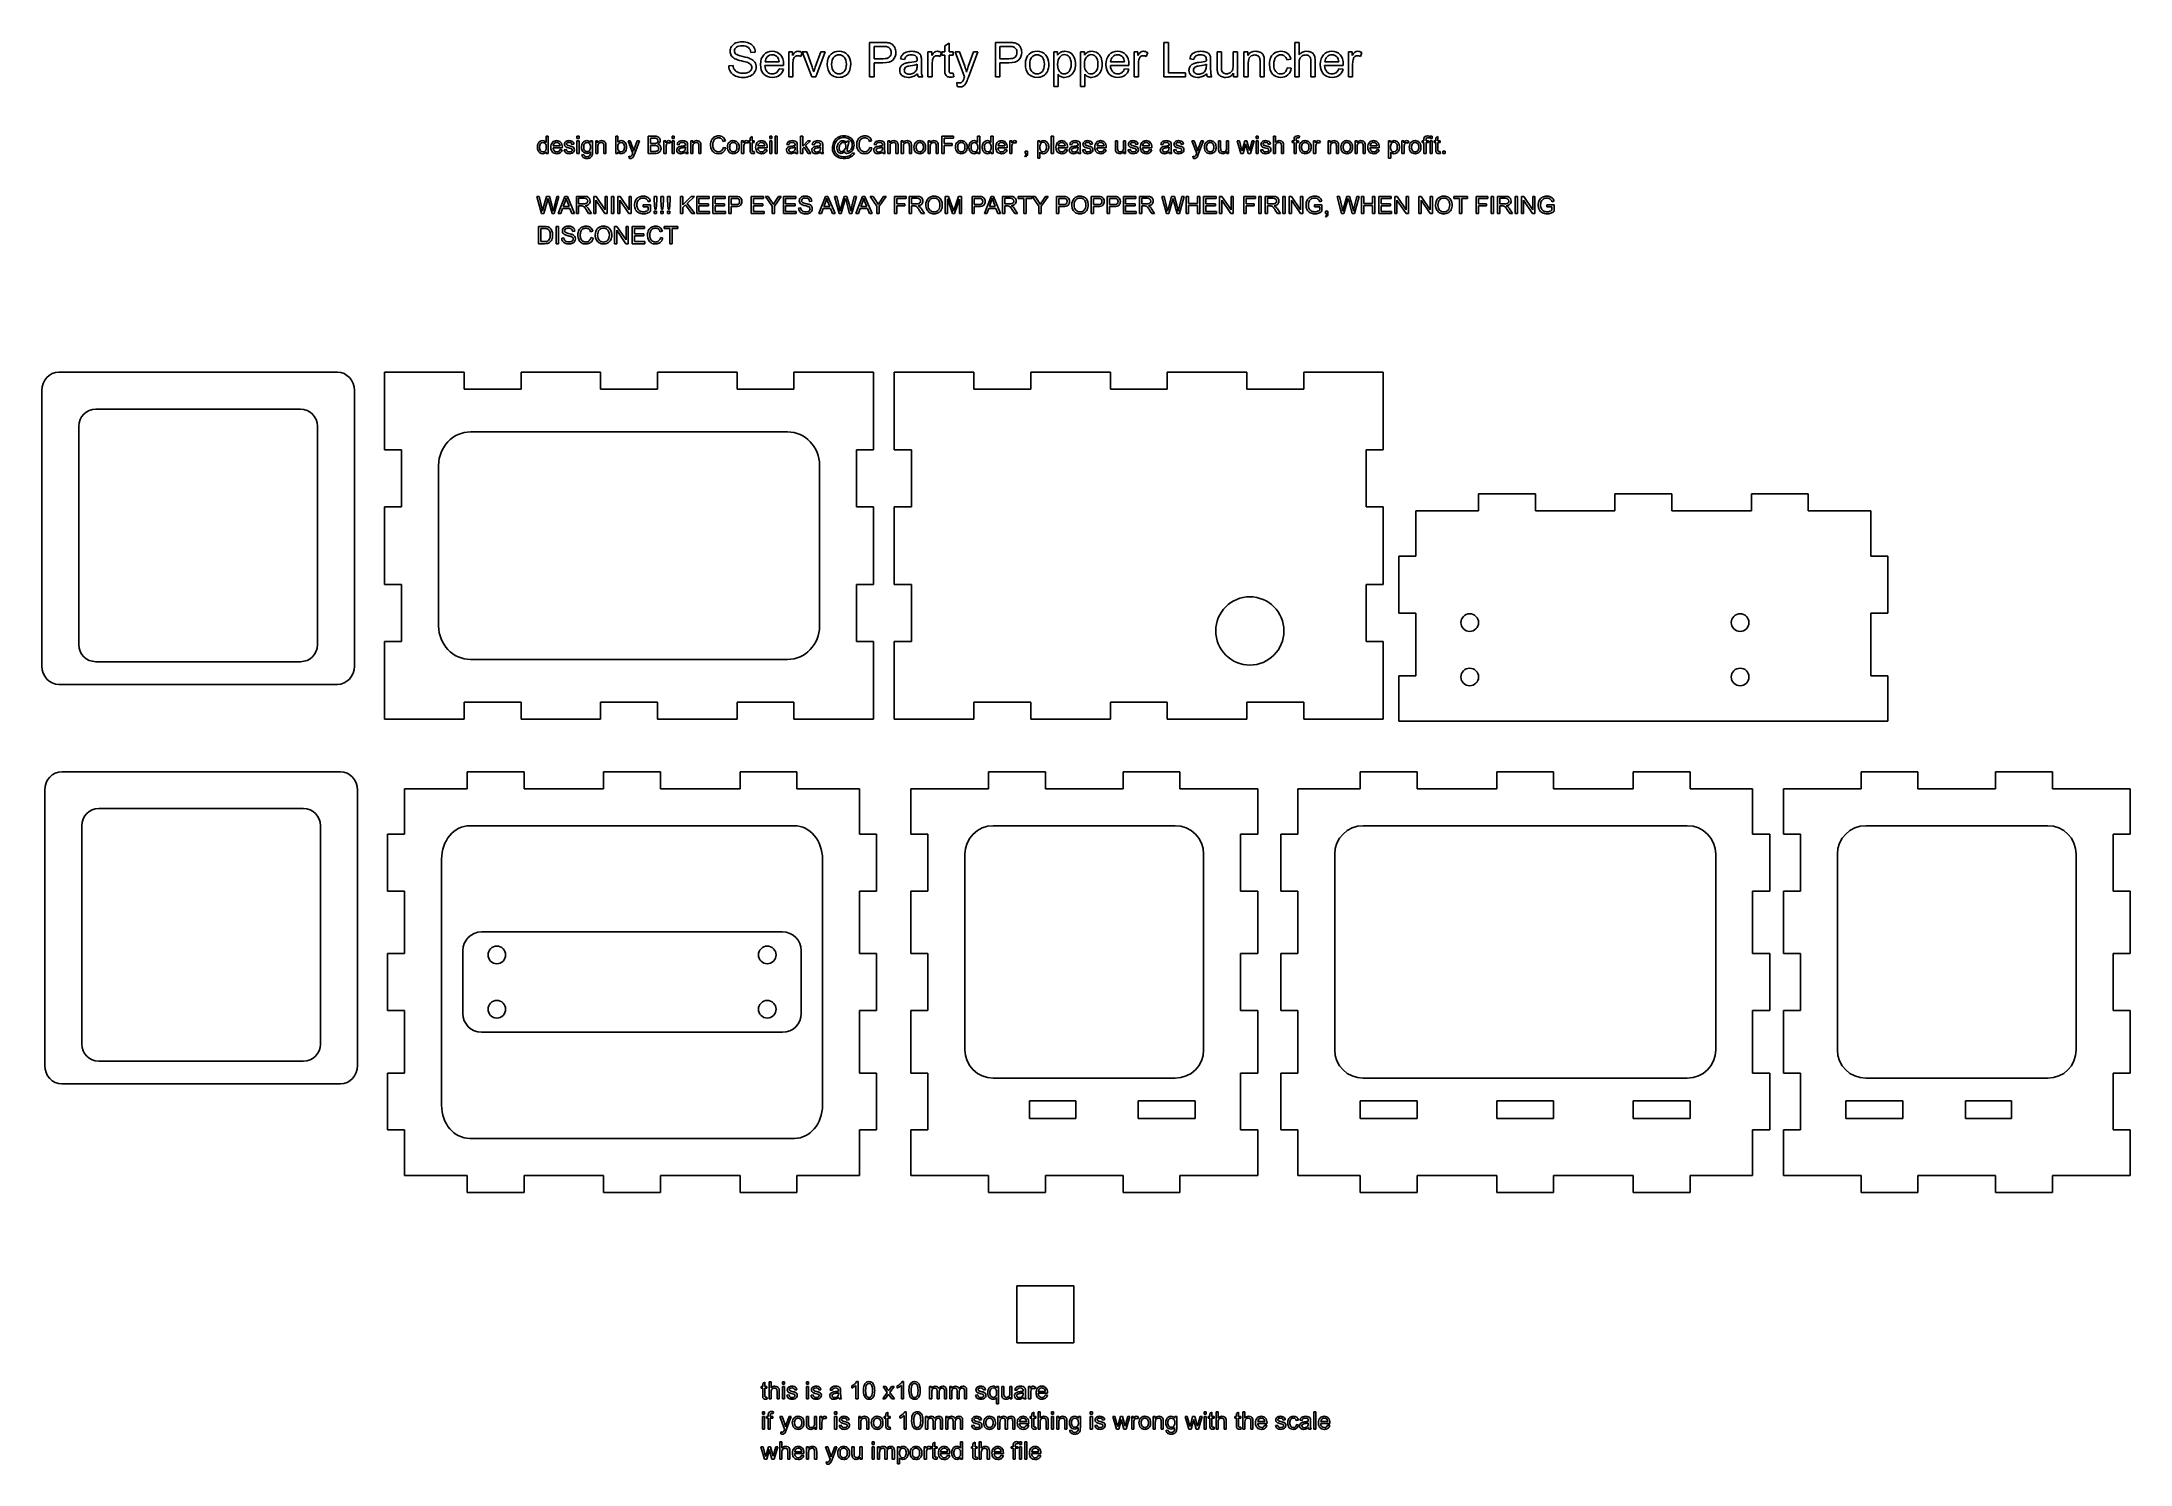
# Model space of a CAD drawing. Extents: x 33 to 401, y 28 to 278.
import ezdxf

# ---------------------------------------------------------------- set-up
doc = ezdxf.new("R2010")
doc.units = 0
doc.layers.add('Layer_1', color=7, linetype='CONTINUOUS')

msp = doc.modelspace()

# ---------------------------------------------------------------- linework, layer by layer
at = {"layer": 'Layer_1', "color": 7}
for p, q in [((158.96022, 276.662858), (158.19127, 276.604978)), ((164.85547, 272.309631), (164.85547, 276.700061)), ((164.85547, 276.700061), (165.52519, 276.700061)), ((165.52519, 276.700061), (165.52519, 276.034468)), ((167.24085, 276.559501), (166.98454, 275.869104)), ((168.91103, 272.309631), (167.24085, 276.700061)), ((167.24085, 276.700061), (168.02633, 276.700061)), ((168.02633, 276.700061), (168.96891, 274.070764)), ((169.52702, 274.021155), (170.50267, 276.700061)), ((171.26748, 276.700061), (169.60556, 272.309631)), ((170.50267, 276.700061), (171.26748, 276.700061)), ((179.08095, 272.309631), (179.08095, 278.370243)), ((179.08095, 278.370243), (181.36712, 278.370243)), ((181.43327, 277.655038), (179.88297, 277.655038)), ((179.88297, 277.655038), (179.88297, 275.488765)), ((179.88297, 275.488765), (181.4498, 275.488765)), ((189.34596, 272.309631), (189.34596, 276.700061)), ((189.34596, 276.700061), (190.01569, 276.700061)), ((190.01569, 276.700061), (190.01569, 276.034468)), ((191.73134, 276.559501), (191.47503, 275.869104)), ((191.77273, 276.121281), (191.77273, 276.700057)), ((191.77273, 276.700057), (192.31844, 276.700057)), ((192.31844, 276.121281), (191.77273, 276.121281)), ((192.31844, 277.787329), (193.05844, 278.233813)), ((192.31844, 276.700057), (192.31844, 277.787329)), ((192.31844, 273.595337), (192.31844, 276.121281)), ((193.05844, 278.233813), (193.05844, 276.700057)), ((193.05844, 276.700057), (193.80672, 276.700057)), ((193.80672, 276.121281), (193.05844, 276.121281)), ((193.05844, 276.121281), (193.05844, 273.554)), ((193.80672, 276.700057), (193.80672, 276.121281)), ((195.77445, 272.301357), (194.1084, 276.700055)), ((194.1084, 276.700055), (194.91042, 276.700055)), ((194.91042, 276.700055), (195.82406, 274.157574)), ((196.44831, 274.141038), (197.38675, 276.700055)), ((198.13089, 276.700055), (196.46071, 272.235211)), ((197.38675, 276.700055), (198.13089, 276.700055)), ((201.20673, 272.309631), (201.20673, 278.370243)), ((201.20673, 278.370243), (203.4929, 278.370243)), ((203.55904, 277.655038), (202.00875, 277.655038)), ((202.00875, 277.655038), (202.00875, 275.488765)), ((202.00875, 275.488765), (203.57558, 275.488765)), ((211.48001, 270.627047), (211.48001, 276.700061)), ((211.48001, 276.700061), (212.158, 276.700061)), ((212.158, 276.700061), (212.158, 276.129553)), ((216.1929, 270.627047), (216.1929, 276.700061)), ((216.1929, 276.700061), (216.87089, 276.700061)), ((216.87089, 276.700061), (216.87089, 276.129553)), ((225.61041, 272.309631), (225.61041, 276.700061)), ((225.61041, 276.700061), (226.28013, 276.700061)), ((226.28013, 276.700061), (226.28013, 276.034468)), ((227.99579, 276.559501), (227.73948, 275.869104)), ((230.8566, 272.309631), (230.8566, 278.370243)), ((230.8566, 278.370243), (231.65862, 278.370243)), ((231.65862, 278.370243), (231.65862, 273.024833)), ((240.20381, 273.979814), (240.20381, 276.700061)), ((240.20381, 276.700061), (240.94795, 276.700061)), ((240.94795, 276.700061), (240.94795, 274.265067)), ((243.01916, 274.34775), (243.01916, 276.700061)), ((243.01916, 276.700061), (243.7633, 276.700061)), ((243.7633, 276.700061), (243.7633, 272.309631)), ((244.93326, 272.309631), (244.93326, 276.700061)), ((244.93326, 276.700061), (245.60298, 276.700061)), ((245.60298, 276.700061), (245.60298, 276.07581)), ((253.87949, 272.309631), (253.87949, 278.370243)), ((253.87949, 278.370243), (254.62363, 278.370243)), ((254.62363, 278.370243), (254.62363, 276.195699)), ((263.297, 272.309631), (263.297, 276.700061)), ((263.297, 276.700061), (263.96673, 276.700061)), ((263.96673, 276.700061), (263.96673, 276.034468)), ((265.68238, 276.559501), (265.42607, 275.869104)), ((154.31761, 274.256799), (155.07415, 274.322949)), ((154.31761, 274.256801), (154.31761, 274.256799)), ((163.9461, 274.314681), (160.67188, 274.314681)), ((160.71308, 274.926526), (163.16461, 274.926526)), ((160.71308, 274.926526), (160.71308, 274.926526)), ((163.15649, 273.723502), (163.15635, 273.723498)), ((163.15635, 273.723498), (163.92529, 273.628418)), ((165.59961, 272.309631), (164.85547, 272.309631)), ((165.59961, 274.608199), (165.59961, 272.309631)), ((169.60556, 272.309631), (168.91103, 272.309631)), ((171.64782, 274.504846), (171.64782, 274.504846)), ((172.41263, 274.504846), (172.41263, 274.504846)), ((179.88297, 272.309629), (179.08095, 272.309631)), ((181.4374, 274.773562), (179.88297, 274.773562)), ((179.88297, 274.773562), (179.88297, 272.309629)), ((185.24479, 275.348205), (184.51718, 275.447425)), ((187.44428, 274.240263), (187.44428, 274.513114)), ((187.50617, 272.851201), (187.50628, 272.8512)), ((188.43221, 272.309632), (187.655, 272.309632)), ((188.19654, 275.141501), (188.19654, 274.149313)), ((190.0901, 272.309631), (189.34596, 272.309631)), ((190.0901, 274.608199), (190.0901, 272.309631)), ((193.80671, 272.975228), (193.80667, 272.975224)), ((193.80667, 272.975224), (193.91415, 272.3179)), ((202.00875, 272.309629), (201.20673, 272.309631)), ((203.56318, 274.773562), (202.00875, 274.773562)), ((202.00875, 274.773562), (202.00875, 272.309629)), ((206.49013, 274.504846), (206.49013, 274.504846)), ((207.25494, 274.504846), (207.25494, 274.504846)), ((212.15387, 274.480041), (212.15387, 274.480041)), ((212.22415, 272.764384), (212.22415, 270.627047)), ((216.86676, 274.480041), (216.86676, 274.480041)), ((216.93704, 272.764384), (216.93704, 270.627047)), ((224.70104, 274.314681), (221.42682, 274.314681)), ((221.46803, 274.926526), (223.91956, 274.926526)), ((221.46803, 274.926526), (221.46803, 274.926526)), ((223.91142, 273.723502), (223.91129, 273.723498)), ((223.91129, 273.723498), (224.68024, 273.628418)), ((226.35455, 272.309631), (225.61041, 272.309631)), ((226.35455, 274.608199), (226.35455, 272.309631)), ((234.64345, 272.309631), (230.8566, 272.309631)), ((231.65862, 273.024833), (234.64345, 273.024833)), ((234.64345, 273.024833), (234.64345, 272.309631)), ((236.11093, 275.348205), (235.38332, 275.447425)), ((238.31042, 274.240263), (238.31042, 274.513114)), ((238.37231, 272.851201), (238.37242, 272.8512)), ((239.29835, 272.309632), (238.52114, 272.309632)), ((239.06268, 275.141501), (239.06268, 274.149313)), ((243.09771, 272.309631), (243.09771, 272.954553)), ((243.7633, 272.309631), (243.09771, 272.309631)), ((245.67738, 272.309631), (244.93326, 272.309631)), ((245.67738, 274.707418), (245.67738, 272.309631)), ((247.75682, 272.309631), (247.75682, 274.980269)), ((248.50096, 272.309631), (247.75682, 272.309631)), ((248.50096, 275.009208), (248.50096, 272.309631)), ((253.17255, 275.410222), (252.44908, 275.298601)), ((252.51109, 273.917807), (252.51109, 273.917802)), ((252.51109, 273.917802), (253.24283, 273.822722)), ((254.62363, 272.309631), (253.87949, 272.309631)), ((254.62363, 274.711552), (254.62363, 272.309631)), ((256.71135, 272.309631), (256.71135, 275.09189)), ((257.45549, 272.309631), (256.71135, 272.309631)), ((257.45549, 275.09189), (257.45549, 272.309631)), ((262.38763, 274.314681), (259.11342, 274.314681)), ((259.15462, 274.926526), (261.60615, 274.926526)), ((259.15462, 274.926526), (259.15462, 274.926526)), ((261.59802, 273.723502), (261.59788, 273.723498)), ((261.59788, 273.723498), (262.36682, 273.628418)), ((264.04114, 272.309631), (263.297, 272.309631)), ((264.04114, 274.608199), (264.04114, 272.309631)), ((194.49707, 270.618779), (194.41437, 271.317444)), ((194.49701, 270.618772), (194.49707, 270.618779)), ((212.22415, 270.627047), (211.48001, 270.627047)), ((216.93704, 270.627047), (216.1929, 270.627047)), ((122.19037, 260.785829), (122.19037, 261.873101)), ((122.19037, 261.873101), (122.56037, 261.873101)), ((122.56037, 261.873101), (122.56037, 258.842795)), ((127.62259, 261.445221), (127.62259, 261.873102)), ((127.62259, 261.873102), (127.99466, 261.873102)), ((127.99466, 261.445221), (127.62259, 261.445221)), ((127.62259, 258.842796), (127.62259, 261.038011)), ((127.62259, 261.038011), (127.99466, 261.038011)), ((127.99466, 261.873102), (127.99466, 261.445221)), ((127.99466, 261.038011), (127.99466, 258.842796)), ((130.01214, 260.773431), (130.01214, 261.038014)), ((130.01214, 261.038014), (130.35527, 261.038014)), ((130.35527, 261.038014), (130.35527, 259.140456)), ((130.91955, 258.842796), (130.91955, 261.038011)), ((130.91955, 261.038011), (131.25441, 261.038011)), ((131.25441, 261.038011), (131.25441, 260.725885)), ((134.44802, 258.842796), (134.44802, 261.873102)), ((134.44802, 261.873102), (134.82009, 261.873102)), ((134.82009, 261.873102), (134.82009, 260.792031)), ((137.42878, 258.838664), (136.59576, 261.038013)), ((136.59576, 261.038013), (136.99677, 261.038013)), ((136.99677, 261.038013), (137.45359, 259.766773)), ((137.76571, 259.758505), (138.23493, 261.038013)), ((138.607, 261.038013), (137.77191, 258.805591)), ((138.23493, 261.038013), (138.607, 261.038013)), ((140.12829, 258.842796), (140.12829, 261.873102)), ((140.12829, 261.873102), (141.26517, 261.873102)), ((141.13495, 261.515503), (140.5293, 261.515503)), ((140.5293, 261.515503), (140.5293, 260.599795)), ((142.92088, 258.842796), (142.92088, 261.038011)), ((142.92088, 261.038011), (143.25575, 261.038011)), ((143.25575, 261.038011), (143.25575, 260.705215)), ((144.11358, 260.967727), (143.98542, 260.622529)), ((144.34095, 261.445221), (144.34095, 261.873102)), ((144.34095, 261.873102), (144.71302, 261.873102)), ((144.71302, 261.445221), (144.34095, 261.445221)), ((144.34095, 258.842796), (144.34095, 261.038011)), ((144.34095, 261.038011), (144.71302, 261.038011)), ((144.71302, 261.873102), (144.71302, 261.445221)), ((144.71302, 261.038011), (144.71302, 258.842796)), ((147.63791, 258.842796), (147.63791, 261.038011)), ((147.63791, 261.038011), (147.97277, 261.038011)), ((147.97277, 261.038011), (147.97277, 260.725885)), ((153.72746, 261.042145), (153.33265, 260.949125)), ((156.58, 258.842796), (156.58, 261.038011)), ((156.58, 261.038011), (156.91486, 261.038011)), ((156.91486, 261.038011), (156.91486, 260.705215)), ((157.77269, 260.967727), (157.64453, 260.622529)), ((157.7933, 260.748627), (157.7933, 261.038015)), ((157.7933, 261.038015), (158.06615, 261.038015)), ((158.06615, 261.581651), (158.43615, 261.804893)), ((158.06615, 261.038015), (158.06615, 261.581651)), ((158.43615, 261.804893), (158.43615, 261.038015)), ((158.43615, 261.038015), (158.81029, 261.038015)), ((158.81029, 261.038015), (158.81029, 260.748627)), ((161.5306, 261.445221), (161.5306, 261.873102)), ((161.5306, 261.873102), (161.90267, 261.873102)), ((161.90267, 261.445221), (161.5306, 261.445221)), ((161.5306, 258.842796), (161.5306, 261.038011)), ((161.5306, 261.038011), (161.90267, 261.038011)), ((161.90267, 261.873102), (161.90267, 261.445221)), ((161.90267, 261.038011), (161.90267, 258.842796)), ((162.46284, 258.842796), (162.46284, 261.873102)), ((162.46284, 261.873102), (162.83491, 261.873102)), ((162.83491, 261.873102), (162.83491, 258.842796)), ((166.94629, 258.842796), (166.94629, 261.873102)), ((166.94629, 261.873102), (167.31836, 261.873102)), ((167.31836, 261.873102), (167.31836, 260.145042)), ((167.31836, 260.145042), (168.19893, 261.038011)), ((168.68055, 261.038011), (167.84132, 260.223591)), ((168.19893, 261.038011), (168.68055, 261.038011)), ((175.02642, 260.70315), (175.09672, 261.023544)), ((175.09672, 261.023544), (175.46672, 261.023544)), ((175.46672, 261.023544), (175.16906, 259.636548)), ((179.44992, 261.042145), (179.05511, 260.949125)), ((182.30659, 258.842796), (182.30659, 261.038011)), ((182.30659, 261.038011), (182.64145, 261.038011)), ((182.64145, 261.038011), (182.64145, 260.725885)), ((184.66304, 258.842796), (184.66304, 261.038011)), ((184.66304, 261.038011), (184.9979, 261.038011)), ((184.9979, 261.038011), (184.9979, 260.725885)), ((189.37592, 258.842796), (189.37592, 261.038011)), ((189.37592, 261.038011), (189.71079, 261.038011)), ((189.71079, 261.038011), (189.71079, 260.725885)), ((191.80058, 258.842796), (191.80058, 261.873102)), ((191.80058, 261.873102), (193.8449, 261.873102)), ((193.8449, 261.515501), (192.20159, 261.515501)), ((192.20159, 261.515501), (192.20159, 260.577057)), ((193.8449, 261.873102), (193.8449, 261.515501)), ((198.07617, 260.785829), (198.07617, 261.873101)), ((198.07617, 261.873101), (198.44617, 261.873101)), ((198.44617, 261.873101), (198.44617, 258.842795)), ((200.43262, 260.785829), (200.43262, 261.873101)), ((200.43262, 261.873101), (200.80262, 261.873101)), ((200.80262, 261.873101), (200.80262, 258.842795)), ((203.74197, 258.842796), (203.74197, 261.038011)), ((203.74197, 261.038011), (204.07684, 261.038011)), ((204.07684, 261.038011), (204.07684, 260.705215)), ((204.93467, 260.967727), (204.80651, 260.622529)), ((208.68224, 258.001504), (208.68224, 261.038011)), ((208.68224, 261.038011), (209.02123, 261.038011)), ((209.02123, 261.038011), (209.02123, 260.752757)), ((211.03041, 258.842796), (211.03041, 261.873102)), ((211.03041, 261.873102), (211.40248, 261.873102)), ((211.40248, 261.873102), (211.40248, 258.842796)), ((222.33312, 259.677883), (222.33312, 261.038007)), ((222.33312, 261.038007), (222.70519, 261.038007)), ((222.70519, 261.038007), (222.70519, 259.82051)), ((223.74074, 259.861855), (223.74074, 261.03801)), ((223.74074, 261.03801), (224.11281, 261.03801)), ((224.11281, 261.03801), (224.11281, 258.842795)), ((236.61445, 258.838664), (235.78143, 261.038013)), ((235.78143, 261.038013), (236.18243, 261.038013)), ((236.18243, 261.038013), (236.63925, 259.766773)), ((236.95138, 259.758505), (237.4206, 261.038013)), ((237.79267, 261.038013), (236.95758, 258.805591)), ((237.4206, 261.038013), (237.79267, 261.038013)), ((240.45708, 259.677883), (240.45708, 261.038007)), ((240.45708, 261.038007), (240.82915, 261.038007)), ((240.82915, 261.038007), (240.82915, 259.82051)), ((241.8647, 259.861855), (241.8647, 261.03801)), ((241.8647, 261.03801), (242.23677, 261.03801)), ((242.23677, 261.03801), (242.23677, 258.842795)), ((244.40099, 258.842796), (243.72919, 261.038011)), ((243.72919, 261.038011), (244.11366, 261.038011)), ((244.11366, 261.038011), (244.463, 259.770905)), ((244.70691, 259.752301), (245.05624, 261.038011)), ((245.05624, 261.038011), (245.43865, 261.038011)), ((245.43865, 261.038011), (245.76731, 259.764704)), ((246.00295, 259.768838), (246.37916, 261.038011)), ((246.74089, 261.038011), (246.05463, 258.842796)), ((246.37916, 261.038011), (246.74089, 261.038011)), ((247.05715, 261.445221), (247.05715, 261.873102)), ((247.05715, 261.873102), (247.42922, 261.873102)), ((247.42922, 261.445221), (247.05715, 261.445221)), ((247.05715, 258.842796), (247.05715, 261.038011)), ((247.05715, 261.038011), (247.42922, 261.038011)), ((247.42922, 261.873102), (247.42922, 261.445221)), ((247.42922, 261.038011), (247.42922, 258.842796)), ((250.11433, 258.842796), (250.11433, 261.873102)), ((250.11433, 261.873102), (250.4864, 261.873102)), ((250.4864, 261.873102), (250.4864, 260.78583)), ((253.40509, 260.748623), (253.40509, 261.038011)), ((253.40509, 261.038011), (253.73375, 261.038011)), ((253.73375, 261.038011), (253.73375, 261.271589)), ((254.10377, 261.240576), (254.10377, 261.038004)), ((254.10377, 261.038004), (254.53165, 261.038004)), ((254.53165, 261.038004), (254.53165, 260.748616)), ((254.68876, 261.887568), (254.63296, 261.56304)), ((257.17127, 258.842796), (257.17127, 261.038011)), ((257.17127, 261.038011), (257.50613, 261.038011)), ((257.50613, 261.038011), (257.50613, 260.705215)), ((258.36396, 260.967727), (258.2358, 260.622529)), ((259.76335, 258.842796), (259.76335, 261.038011)), ((259.76335, 261.038011), (260.09821, 261.038011)), ((260.09821, 261.038011), (260.09821, 260.725885)), ((264.47624, 258.842796), (264.47624, 261.038011)), ((264.47624, 261.038011), (264.81111, 261.038011)), ((264.81111, 261.038011), (264.81111, 260.725885)), ((270.36322, 258.001504), (270.36322, 261.038011)), ((270.36322, 261.038011), (270.70222, 261.038011)), ((270.70222, 261.038011), (270.70222, 260.752757)), ((272.71553, 258.842796), (272.71553, 261.038011)), ((272.71553, 261.038011), (273.05039, 261.038011)), ((273.05039, 261.038011), (273.05039, 260.705215)), ((273.90822, 260.967727), (273.78007, 260.622529)), ((276.2502, 260.748623), (276.2502, 261.038011)), ((276.2502, 261.038011), (276.57886, 261.038011)), ((276.57886, 261.038011), (276.57886, 261.271589)), ((276.94888, 261.240576), (276.94888, 261.038004)), ((276.94888, 261.038004), (277.37676, 261.038004)), ((277.37676, 261.038004), (277.37676, 260.748616)), ((277.53387, 261.887568), (277.47807, 261.56304)), ((277.66613, 261.445221), (277.66613, 261.873102)), ((277.66613, 261.873102), (278.0382, 261.873102)), ((278.0382, 261.445221), (277.66613, 261.445221)), ((277.66613, 258.842796), (277.66613, 261.038011)), ((277.66613, 261.038011), (278.0382, 261.038011)), ((278.0382, 261.873102), (278.0382, 261.445221)), ((278.0382, 261.038011), (278.0382, 258.842796)), ((278.40194, 260.748627), (278.40194, 261.038015)), ((278.40194, 261.038015), (278.67479, 261.038015)), ((278.67479, 261.581651), (279.04479, 261.804893)), ((278.67479, 261.038015), (278.67479, 261.581651)), ((279.04479, 261.804893), (279.04479, 261.038015)), ((279.04479, 261.038015), (279.41893, 261.038015)), ((279.41893, 261.038015), (279.41893, 260.748627)), ((121.03902, 259.938337), (121.03902, 259.938337)), ((122.21517, 258.842796), (122.21517, 259.119782)), ((122.56037, 258.842795), (122.21517, 258.842796)), ((125.04504, 259.84532), (123.40793, 259.84532)), ((123.42853, 260.151244), (124.6543, 260.151244)), ((123.42853, 260.151244), (123.42853, 260.151244)), ((124.65024, 259.549731), (124.65017, 259.54973)), ((124.65017, 259.54973), (125.03464, 259.50219)), ((125.35503, 259.498053), (125.72297, 259.555933)), ((125.35503, 259.498054), (125.35503, 259.498053)), ((127.09546, 260.471648), (126.73166, 260.422038)), ((127.99466, 258.842796), (127.62259, 258.842796)), ((128.49492, 258.660898), (128.49489, 258.660895)), ((128.49489, 258.660895), (128.85663, 258.607155)), ((128.80288, 259.979678), (128.80288, 259.979678)), ((131.29166, 258.84279), (130.91955, 258.842796)), ((131.29166, 260.041683), (131.29166, 258.84279)), ((132.33138, 258.842793), (132.33138, 260.178112)), ((132.70345, 258.842793), (132.33138, 258.842793)), ((132.70345, 260.192582), (132.70345, 258.842793)), ((134.79321, 258.842796), (134.44802, 258.842796)), ((134.78921, 259.95694), (134.78921, 259.95694)), ((134.79316, 259.117717), (134.79321, 258.842796)), ((136.78999, 257.99737), (136.74869, 258.346703)), ((136.79006, 257.997363), (136.78999, 257.99737)), ((141.28382, 258.842793), (140.12829, 258.842796)), ((141.23, 260.242196), (140.52927, 260.242196)), ((140.52927, 260.242196), (140.5293, 259.200397)), ((140.5293, 260.599795), (141.18455, 260.599795)), ((140.5293, 259.200397), (141.28377, 259.200397)), ((143.29297, 258.842801), (142.92088, 258.842796)), ((143.29297, 259.992085), (143.29297, 258.842801)), ((144.71302, 258.842796), (144.34095, 258.842796)), ((145.58323, 260.362076), (145.21943, 260.411686)), ((146.68285, 259.808117), (146.68293, 259.944538)), ((146.7139, 259.113581), (146.71393, 259.113581)), ((147.17691, 258.842796), (146.7883, 258.842796)), ((147.05911, 260.25873), (147.05911, 259.762637)), ((148.01002, 258.84279), (147.63791, 258.842796)), ((148.01002, 260.041683), (148.01002, 258.84279)), ((149.04974, 258.842793), (149.04974, 260.178112)), ((149.42181, 258.842793), (149.04974, 258.842793)), ((149.42181, 260.192582), (149.42181, 258.842793)), ((153.37811, 259.905261), (153.37813, 259.905264)), ((153.37813, 259.905264), (153.77913, 259.803978)), ((154.08919, 259.940404), (154.08919, 259.940404)), ((154.4716, 259.940404), (154.4716, 259.940404)), ((156.95208, 258.842801), (156.58, 258.842796)), ((156.95208, 259.992085), (156.95208, 258.842801)), ((158.06615, 260.748627), (157.7933, 260.748627)), ((158.06615, 259.485655), (158.06615, 260.748627)), ((158.81029, 260.748627), (158.43615, 260.748627)), ((158.43615, 260.748627), (158.43615, 259.464985)), ((158.8103, 259.175596), (158.81035, 259.175593)), ((158.81035, 259.175593), (158.86405, 258.84693)), ((161.06971, 259.84532), (159.4326, 259.84532)), ((159.45321, 260.151244), (160.67897, 260.151244)), ((159.45321, 260.151244), (159.45321, 260.151244)), ((160.6749, 259.549731), (160.67484, 259.54973)), ((160.67484, 259.54973), (161.05931, 259.50219)), ((161.90267, 258.842796), (161.5306, 258.842796)), ((162.83491, 258.842796), (162.46284, 258.842796)), ((164.88946, 260.362076), (164.52565, 260.411686)), ((165.98919, 259.808117), (165.98925, 259.944538)), ((166.02012, 259.113581), (166.02025, 259.113581)), ((166.48313, 258.842796), (166.09452, 258.842796)), ((166.36533, 260.25873), (166.36533, 259.762637)), ((167.31836, 258.842796), (166.94629, 258.842796)), ((167.58088, 259.965208), (167.31836, 259.713027)), ((167.31836, 259.713027), (167.31836, 258.842796)), ((168.30641, 258.842796), (167.58088, 259.965208)), ((167.84132, 260.223591), (168.7653, 258.842796)), ((168.7653, 258.842796), (168.30641, 258.842796)), ((169.36257, 260.362076), (168.99876, 260.411686)), ((170.4623, 259.808117), (170.46236, 259.944538)), ((170.49323, 259.113581), (170.49336, 259.113581)), ((170.95624, 258.842796), (170.56763, 258.842796)), ((170.83844, 260.25873), (170.83844, 259.762637)), ((173.7118, 259.739899), (173.71177, 259.739899)), ((174.71219, 259.179736), (174.71222, 259.179727)), ((176.08267, 258.882077), (176.45681, 258.882077)), ((179.10056, 259.905261), (179.10058, 259.905264)), ((179.10058, 259.905264), (179.50159, 259.803978)), ((180.25183, 260.362076), (179.88802, 260.411686)), ((181.35156, 259.808117), (181.35162, 259.944538)), ((181.38249, 259.113581), (181.38262, 259.113581)), ((181.8455, 258.842796), (181.45689, 258.842796)), ((181.7277, 260.25873), (181.7277, 259.762637)), ((182.6787, 258.84279), (182.30659, 258.842796)), ((182.6787, 260.041683), (182.6787, 258.84279)), ((183.71842, 258.842793), (183.71842, 260.178112)), ((184.09049, 258.842793), (183.71842, 258.842793)), ((184.09049, 260.192582), (184.09049, 258.842793)), ((185.03515, 258.84279), (184.66304, 258.842796)), ((185.03515, 260.041683), (185.03515, 258.84279)), ((186.07487, 258.842793), (186.07487, 260.178112)), ((186.44694, 258.842793), (186.07487, 258.842793)), ((186.44694, 260.192582), (186.44694, 258.842793)), ((186.88098, 259.940404), (186.88098, 259.940404)), ((187.26339, 259.940404), (187.26339, 259.940404)), ((189.74803, 258.84279), (189.37592, 258.842796)), ((189.74803, 260.041683), (189.74803, 258.84279)), ((190.78775, 258.842793), (190.78775, 260.178112)), ((191.15982, 258.842793), (190.78775, 258.842793)), ((191.15982, 260.192582), (191.15982, 258.842793)), ((192.20159, 258.842796), (191.80058, 258.842796)), ((192.20159, 260.577057), (193.62373, 260.577057)), ((193.62373, 260.219456), (192.20159, 260.219456)), ((192.20159, 260.219456), (192.20159, 258.842796)), ((193.62373, 260.577057), (193.62373, 260.219456)), ((194.18183, 259.940404), (194.18183, 259.940404)), ((194.56424, 259.940404), (194.56424, 259.940404)), ((196.92482, 259.938337), (196.92482, 259.938337)), ((198.10098, 258.842796), (198.10098, 259.119782)), ((198.44617, 258.842795), (198.10098, 258.842796)), ((199.28127, 259.938337), (199.28127, 259.938337)), ((200.45742, 258.842796), (200.45742, 259.119782)), ((200.80262, 258.842795), (200.45742, 258.842796)), ((203.28729, 259.84532), (201.65018, 259.84532)), ((201.67078, 260.151244), (202.89655, 260.151244)), ((201.67078, 260.151244), (201.67078, 260.151244)), ((202.89248, 259.549731), (202.89241, 259.54973)), ((202.89241, 259.54973), (203.27689, 259.50219)), ((204.11406, 258.842801), (203.74197, 258.842796)), ((204.11406, 259.992085), (204.11406, 258.842801)), ((206.50974, 258.24335), (206.40639, 258.402513)), ((206.43121, 258.842796), (206.43121, 259.266543)), ((206.43121, 259.266543), (206.85496, 259.266543)), ((206.64202, 258.842796), (206.43121, 258.842796)), ((206.85496, 259.266543), (206.85496, 258.842796)), ((209.05431, 258.001507), (208.68224, 258.001504)), ((209.01917, 259.928001), (209.01917, 259.928001)), ((209.05431, 259.070176), (209.05431, 258.001507)), ((211.40248, 258.842796), (211.03041, 258.842796)), ((213.87889, 259.84532), (212.24178, 259.84532)), ((212.26238, 260.151244), (213.48815, 260.151244)), ((212.26238, 260.151244), (212.26238, 260.151244)), ((213.48408, 259.549731), (213.48401, 259.54973)), ((213.48401, 259.54973), (213.86849, 259.50219)), ((214.63939, 260.362076), (214.27559, 260.411686)), ((215.73912, 259.808117), (215.73918, 259.944538)), ((215.77005, 259.113581), (215.77018, 259.113581)), ((216.23306, 258.842796), (215.84445, 258.842796)), ((216.11526, 260.25873), (216.11526, 259.762637)), ((216.54532, 259.498053), (216.91326, 259.555933)), ((216.54533, 259.498054), (216.54532, 259.498053)), ((218.28576, 260.471648), (217.92195, 260.422038)), ((220.70845, 259.84532), (219.07134, 259.84532)), ((219.09194, 260.151244), (220.31771, 260.151244)), ((219.09194, 260.151244), (219.09194, 260.151244)), ((220.31364, 259.549731), (220.31357, 259.54973)), ((220.31357, 259.54973), (220.69804, 259.50219)), ((223.78003, 258.842796), (223.78003, 259.165257)), ((224.11281, 258.842795), (223.78003, 258.842796)), ((224.54897, 259.498053), (224.91691, 259.555933)), ((224.54897, 259.498054), (224.54897, 259.498053)), ((226.2894, 260.471648), (225.9256, 260.422038)), ((228.71209, 259.84532), (227.07498, 259.84532)), ((227.09558, 260.151244), (228.32135, 260.151244)), ((227.09558, 260.151244), (227.09558, 260.151244)), ((228.31728, 259.549731), (228.31721, 259.54973)), ((228.31721, 259.54973), (228.70168, 259.50219)), ((230.64678, 260.362076), (230.28298, 260.411686)), ((231.74639, 259.808117), (231.74647, 259.944538)), ((231.77746, 259.113581), (231.77747, 259.113581)), ((232.24046, 258.842796), (231.85186, 258.842796)), ((232.12266, 260.25873), (232.12266, 259.762637)), ((232.55261, 259.498053), (232.92055, 259.555933)), ((232.55261, 259.498054), (232.55261, 259.498053)), ((234.29304, 260.471648), (233.92924, 260.422038)), ((235.97566, 257.99737), (235.93436, 258.346703)), ((235.97573, 257.997363), (235.97566, 257.99737)), ((237.97037, 259.940404), (237.97037, 259.940404)), ((238.35278, 259.940404), (238.35278, 259.940404)), ((241.90398, 258.842796), (241.90398, 259.165257)), ((242.23677, 258.842795), (241.90398, 258.842796)), ((244.78964, 258.842796), (244.40099, 258.842796)), ((244.463, 259.770905), (244.59322, 259.299616)), ((245.23406, 260.531582), (244.78964, 258.842796)), ((245.31876, 260.157445), (245.23406, 260.531582)), ((245.66809, 258.842796), (245.31876, 260.157445)), ((246.05463, 258.842796), (245.66809, 258.842796)), ((245.76731, 259.764704), (245.87686, 259.345091)), ((245.87686, 259.345091), (246.00295, 259.768838)), ((247.42922, 258.842796), (247.05715, 258.842796)), ((247.84884, 259.498053), (248.21677, 259.555933)), ((247.84886, 259.498054), (247.84884, 259.498053)), ((249.58927, 260.471648), (249.22547, 260.422038)), ((250.48647, 258.842794), (250.11433, 258.842796)), ((250.48647, 260.043755), (250.48647, 258.842794)), ((251.53032, 258.842797), (251.53032, 260.233927)), ((251.90239, 258.842797), (251.53032, 258.842797)), ((251.90239, 260.233927), (251.90239, 258.842797)), ((253.73375, 260.748623), (253.40509, 260.748623)), ((253.73375, 258.842796), (253.73375, 260.748623)), ((254.10377, 258.842789), (253.73375, 258.842796)), ((254.53165, 260.748616), (254.10377, 260.748616)), ((254.10377, 260.748616), (254.10377, 258.842789)), ((254.68046, 259.940404), (254.68046, 259.940404)), ((255.06287, 259.940404), (255.06287, 259.940404)), ((257.54335, 258.842801), (257.17127, 258.842796)), ((257.54335, 259.992085), (257.54335, 258.842801)), ((260.13546, 258.84279), (259.76335, 258.842796)), ((260.13546, 260.041683), (260.13546, 258.84279)), ((261.17518, 258.842793), (261.17518, 260.178112)), ((261.54725, 258.842793), (261.17518, 258.842793)), ((261.54725, 260.192582), (261.54725, 258.842793)), ((261.9813, 259.940404), (261.9813, 259.940404)), ((262.36371, 259.940404), (262.36371, 259.940404)), ((264.84835, 258.84279), (264.47624, 258.842796)), ((264.84835, 260.041683), (264.84835, 258.84279)), ((265.88807, 258.842793), (265.88807, 260.178112)), ((266.26014, 258.842793), (265.88807, 258.842793)), ((266.26014, 260.192582), (266.26014, 258.842793)), ((268.73031, 259.84532), (267.0932, 259.84532)), ((267.11381, 260.151244), (268.33957, 260.151244)), ((267.11381, 260.151244), (267.11381, 260.151244)), ((268.3355, 259.549731), (268.33544, 259.54973)), ((268.33544, 259.54973), (268.71991, 259.50219)), ((270.73529, 258.001507), (270.36322, 258.001504)), ((270.70015, 259.928001), (270.70015, 259.928001)), ((270.73529, 259.070176), (270.73529, 258.001507)), ((273.08761, 258.842801), (272.71553, 258.842796)), ((273.08761, 259.992085), (273.08761, 258.842801)), ((273.99504, 259.940404), (273.99504, 259.940404)), ((274.37744, 259.940404), (274.37744, 259.940404)), ((276.57886, 260.748623), (276.2502, 260.748623)), ((276.57886, 258.842796), (276.57886, 260.748623)), ((276.94888, 258.842789), (276.57886, 258.842796)), ((277.37676, 260.748616), (276.94888, 260.748616)), ((276.94888, 260.748616), (276.94888, 258.842789)), ((278.0382, 258.842796), (277.66613, 258.842796)), ((278.67479, 260.748627), (278.40194, 260.748627)), ((278.67479, 259.485655), (278.67479, 260.748627)), ((279.41893, 260.748627), (279.04479, 260.748627)), ((279.04479, 260.748627), (279.04479, 259.464985)), ((279.41895, 259.175596), (279.419, 259.175593)), ((279.419, 259.175593), (279.4727, 258.84693)), ((279.88615, 258.842796), (279.88615, 259.266543)), ((279.88615, 259.266543), (280.3099, 259.266543)), ((280.3099, 258.842796), (279.88615, 258.842796)), ((280.3099, 259.266543), (280.3099, 258.842796)), ((121.36768, 248.259464), (120.56359, 251.289769)), ((120.56359, 251.289769), (120.97494, 251.289769)), ((120.97494, 251.289769), (121.43589, 249.303327)), ((121.70047, 249.243383), (122.27718, 251.289769)), ((122.41978, 250.568366), (121.77693, 248.259464)), ((122.27718, 251.289769), (122.76088, 251.289769)), ((123.2425, 248.259464), (122.60378, 250.568366)), ((122.76088, 251.289769), (123.19496, 249.756013)), ((123.5815, 249.342602), (124.05692, 251.289769)), ((124.46, 251.289769), (123.62904, 248.259464)), ((124.05692, 251.289769), (124.46, 251.289769)), ((124.34217, 248.259464), (125.50593, 251.289769)), ((125.54934, 250.392667), (125.21654, 249.503832)), ((125.50593, 251.289769), (125.93794, 251.289769)), ((126.24387, 249.503832), (125.92761, 250.343057)), ((125.93794, 251.289769), (127.17818, 248.259464)), ((127.50891, 248.259464), (127.50891, 251.289769)), ((127.50891, 251.289769), (128.85249, 251.289769)), ((128.86901, 250.954905), (127.90989, 250.954905)), ((127.90989, 250.954905), (127.90991, 249.952383)), ((127.90991, 249.952383), (128.77188, 249.952383)), ((130.55782, 248.259464), (130.55782, 251.289769)), ((130.55782, 251.289769), (130.96916, 251.289769)), ((132.53392, 248.259464), (130.94229, 250.640713)), ((130.94229, 250.640713), (130.94229, 248.259464)), ((130.96916, 251.289769), (132.56079, 248.910587)), ((132.56079, 248.910587), (132.56079, 251.289769)), ((132.56079, 251.289769), (132.94527, 251.289769)), ((132.94527, 251.289769), (132.94527, 248.259464)), ((133.68941, 248.259464), (133.68941, 251.289769)), ((133.68941, 251.289769), (134.09042, 251.289769)), ((134.09042, 251.289769), (134.09042, 248.259464)), ((134.79115, 248.259464), (134.79115, 251.289769)), ((134.79115, 251.289769), (135.20249, 251.289769)), ((136.76725, 248.259464), (135.17562, 250.640713)), ((135.17562, 250.640713), (135.17562, 248.259464)), ((135.20249, 251.289769), (136.79413, 248.910587)), ((136.79413, 248.910587), (136.79413, 251.289769)), ((136.79413, 251.289769), (137.1786, 251.289769)), ((137.1786, 251.289769), (137.1786, 248.259464)), ((139.27253, 249.803555), (140.55617, 249.805655)), ((139.27253, 249.448021), (139.27253, 249.803555)), ((140.51069, 250.442309), (140.14896, 250.343089)), ((140.55617, 249.805655), (140.55617, 248.681176)), ((141.18249, 250.617976), (141.18249, 251.289769)), ((141.18249, 251.289769), (141.64344, 251.289769)), ((141.29618, 249.011872), (141.18249, 250.617976)), ((141.64344, 250.617976), (141.53596, 249.011872)), ((141.64344, 251.289769), (141.64344, 250.617976)), ((142.35658, 250.617976), (142.35658, 251.289769)), ((142.35658, 251.289769), (142.81753, 251.289769)), ((142.47027, 249.011872), (142.35658, 250.617976)), ((142.81753, 250.617976), (142.71004, 249.011872)), ((142.81753, 251.289769), (142.81753, 250.617976)), ((143.53067, 250.617976), (143.53067, 251.289769)), ((143.53067, 251.289769), (143.99162, 251.289769)), ((143.64435, 249.011872), (143.53067, 250.617976)), ((143.99162, 250.617976), (143.88413, 249.011872)), ((143.99162, 251.289769), (143.99162, 250.617976)), ((145.8251, 248.259464), (145.8251, 251.289769)), ((145.8251, 251.289769), (146.22611, 251.289769)), ((146.22611, 251.289769), (146.22611, 249.787019)), ((146.22611, 249.787019), (147.73093, 251.289769)), ((146.7222, 249.79322), (146.22611, 249.309529)), ((147.80121, 248.259464), (146.7222, 249.79322)), ((148.27456, 251.289769), (147.00332, 250.061937)), ((147.00332, 250.061937), (148.33037, 248.259464)), ((147.73093, 251.289769), (148.27456, 251.289769)), ((148.67764, 248.259464), (148.67764, 251.289769)), ((148.67764, 251.289769), (150.86872, 251.289769)), ((150.86872, 250.932168), (149.07865, 250.932168)), ((149.07865, 250.932168), (149.07865, 250.00406)), ((149.07865, 250.00406), (150.75503, 250.00406)), ((150.75503, 250.00406), (150.75503, 249.648526)), ((150.86872, 251.289769), (150.86872, 250.932168)), ((151.50537, 248.259464), (151.50537, 251.289769)), ((151.50537, 251.289769), (153.69645, 251.289769)), ((153.69645, 250.932168), (151.90638, 250.932168)), ((151.90638, 250.932168), (151.90638, 250.00406)), ((151.90638, 250.00406), (153.58277, 250.00406)), ((153.58277, 250.00406), (153.58277, 249.648526)), ((153.69645, 251.289769), (153.69645, 250.932168)), ((154.32484, 248.259464), (154.32484, 251.289769)), ((154.32484, 251.289769), (155.46792, 251.289769)), ((155.50096, 250.932167), (154.72581, 250.932167)), ((154.72581, 250.932167), (154.72585, 249.849031)), ((154.72585, 249.849031), (155.50926, 249.849031)), ((158.26051, 248.259464), (158.26051, 251.289769)), ((158.26051, 251.289769), (160.4516, 251.289769)), ((160.4516, 250.932168), (158.66152, 250.932168)), ((158.66152, 250.932168), (158.66152, 250.00406)), ((158.66152, 250.00406), (160.33791, 250.00406)), ((160.33791, 250.00406), (160.33791, 249.648526)), ((160.4516, 251.289769), (160.4516, 250.932168)), ((161.93368, 249.543106), (160.76579, 251.289769)), ((160.76579, 251.289769), (161.25362, 251.289769)), ((161.25362, 251.289769), (161.85099, 250.37613)), ((163.54391, 251.289769), (162.33469, 249.543106)), ((162.48972, 250.398868), (163.07676, 251.289769)), ((163.07676, 251.289769), (163.54391, 251.289769)), ((163.91598, 248.259464), (163.91598, 251.289769)), ((163.91598, 251.289769), (166.10706, 251.289769)), ((166.10706, 250.932168), (164.31699, 250.932168)), ((164.31699, 250.932168), (164.31699, 250.00406)), ((164.31699, 250.00406), (165.99338, 250.00406)), ((165.99338, 250.00406), (165.99338, 249.648526)), ((166.10706, 251.289769), (166.10706, 250.932168)), ((168.92029, 250.436073), (168.53582, 250.407133)), ((170.17297, 248.259464), (171.33672, 251.289769)), ((171.38013, 250.392667), (171.04733, 249.503832)), ((171.33672, 251.289769), (171.76874, 251.289769)), ((172.07466, 249.503832), (171.7584, 250.343057)), ((171.76874, 251.289769), (173.00897, 248.259464)), ((173.70557, 248.259464), (172.90148, 251.289769)), ((172.90148, 251.289769), (173.31282, 251.289769)), ((173.31282, 251.289769), (173.77378, 249.303327)), ((174.03836, 249.243383), (174.61507, 251.289769)), ((174.75767, 250.568366), (174.11481, 248.259464)), ((174.61507, 251.289769), (175.09876, 251.289769)), ((175.58039, 248.259464), (174.94167, 250.568366)), ((175.09876, 251.289769), (175.53284, 249.756013)), ((175.91938, 249.342602), (176.39481, 251.289769)), ((176.79788, 251.289769), (175.96693, 248.259464)), ((176.39481, 251.289769), (176.79788, 251.289769)), ((176.68006, 248.259464), (177.84382, 251.289769)), ((177.88722, 250.392667), (177.55443, 249.503832)), ((177.84382, 251.289769), (178.27583, 251.289769)), ((178.58176, 249.503832), (178.2655, 250.343057)), ((178.27583, 251.289769), (179.51607, 248.259464)), ((180.3801, 249.543106), (179.21221, 251.289769)), ((179.21221, 251.289769), (179.70003, 251.289769)), ((179.70003, 251.289769), (180.29741, 250.37613)), ((181.99033, 251.289769), (180.7811, 249.543106)), ((180.93613, 250.398868), (181.52318, 251.289769)), ((181.52318, 251.289769), (181.99033, 251.289769)), ((183.47448, 248.259464), (183.47448, 251.289769)), ((183.47448, 251.289769), (185.5188, 251.289769)), ((185.5188, 250.932168), (183.87549, 250.932168)), ((183.87549, 250.932168), (183.87549, 249.993725)), ((183.87549, 249.993725), (185.29762, 249.993725)), ((185.29762, 249.993725), (185.29762, 249.636124)), ((185.5188, 251.289769), (185.5188, 250.932168)), ((186.04797, 248.259464), (186.04797, 251.289769)), ((186.04797, 251.289769), (187.39156, 251.289769)), ((187.40807, 250.954905), (186.44896, 250.954905)), ((186.44896, 250.954905), (186.44898, 249.952383)), ((186.44898, 249.952383), (187.31094, 249.952383)), ((192.37936, 248.259464), (192.37936, 251.289769)), ((192.37936, 251.289769), (192.98294, 251.289769)), ((193.64233, 248.259464), (192.7659, 250.839151)), ((192.7659, 250.839151), (192.7659, 248.259464)), ((192.98294, 251.289769), (193.70021, 249.144164)), ((194.88464, 250.795743), (194.00407, 248.259464)), ((194.00614, 249.181371), (194.73167, 251.289769)), ((194.73167, 251.289769), (195.27118, 251.289769)), ((194.88464, 248.259464), (194.88464, 250.795743)), ((195.27118, 251.289769), (195.27118, 248.259464)), ((197.09639, 248.259464), (197.09639, 251.289769)), ((197.09639, 251.289769), (198.23947, 251.289769)), ((197.49744, 250.932167), (197.49739, 249.849031)), ((197.49739, 249.849031), (198.28081, 249.849031)), ((198.27259, 250.932167), (197.49744, 250.932167)), ((199.27713, 248.259464), (200.44088, 251.289769)), ((200.48429, 250.392667), (200.1515, 249.503832)), ((200.44088, 251.289769), (200.8729, 251.289769)), ((201.17882, 249.503832), (200.86256, 250.343057)), ((200.8729, 251.289769), (202.11313, 248.259464)), ((202.44386, 248.259464), (202.44386, 251.289769)), ((202.44386, 251.289769), (203.78745, 251.289769)), ((203.80398, 250.954905), (202.84486, 250.954905)), ((202.84486, 250.954905), (202.84487, 249.952383)), ((202.84487, 249.952383), (203.70684, 249.952383)), ((205.19511, 250.932168), (205.19511, 251.289769)), ((205.19511, 251.289769), (207.59703, 251.289769)), ((206.1935, 250.932168), (205.19511, 250.932168)), ((206.1935, 248.259464), (206.1935, 250.932168)), ((207.59703, 250.932168), (206.59451, 250.932168)), ((206.59451, 250.932168), (206.59451, 248.259464)), ((207.59703, 251.289769), (207.59703, 250.932168)), ((208.86414, 249.543106), (207.69626, 251.289769)), ((207.69626, 251.289769), (208.18408, 251.289769)), ((208.18408, 251.289769), (208.78146, 250.37613)), ((210.47438, 251.289769), (209.26515, 249.543106)), ((209.42018, 250.398868), (210.00723, 251.289769)), ((210.00723, 251.289769), (210.47438, 251.289769)), ((211.93785, 248.259464), (211.93785, 251.289769)), ((211.93785, 251.289769), (213.08094, 251.289769)), ((212.33891, 250.932167), (212.33886, 249.849031)), ((212.33886, 249.849031), (213.12228, 249.849031)), ((213.11406, 250.932167), (212.33891, 250.932167)), ((218.05635, 248.259464), (218.05635, 251.289769)), ((218.05635, 251.289769), (219.19943, 251.289769)), ((218.45741, 250.932167), (218.45736, 249.849031)), ((218.45736, 249.849031), (219.24077, 249.849031)), ((219.23255, 250.932167), (218.45741, 250.932167)), ((220.88408, 248.259464), (220.88408, 251.289769)), ((220.88408, 251.289769), (222.02717, 251.289769)), ((222.06019, 250.932167), (221.28504, 250.932167)), ((221.28504, 250.932167), (221.28509, 249.849031)), ((221.28509, 249.849031), (222.06851, 249.849031)), ((223.72008, 248.259464), (223.72008, 251.289769)), ((223.72008, 251.289769), (225.91116, 251.289769)), ((225.91116, 250.932168), (224.12109, 250.932168)), ((224.12109, 250.932168), (224.12109, 250.00406)), ((224.12109, 250.00406), (225.79747, 250.00406)), ((225.79747, 250.00406), (225.79747, 249.648526)), ((225.91116, 251.289769), (225.91116, 250.932168)), ((226.54575, 248.259464), (226.54575, 251.289769)), ((226.54575, 251.289769), (227.88934, 251.289769)), ((227.90585, 250.954905), (226.94674, 250.954905)), ((226.94674, 250.954905), (226.94676, 249.952383)), ((226.94676, 249.952383), (227.80872, 249.952383)), ((231.30205, 248.259464), (230.49797, 251.289769)), ((230.49797, 251.289769), (230.90931, 251.289769)), ((230.90931, 251.289769), (231.37026, 249.303327)), ((231.63485, 249.243383), (232.21156, 251.289769)), ((232.35415, 250.568366), (231.7113, 248.259464)), ((232.21156, 251.289769), (232.69525, 251.289769)), ((233.17687, 248.259464), (232.53815, 250.568366)), ((232.69525, 251.289769), (233.12933, 249.756013)), ((233.51587, 249.342602), (233.99129, 251.289769)), ((234.39437, 251.289769), (233.56341, 248.259464)), ((233.99129, 251.289769), (234.39437, 251.289769)), ((234.77884, 248.259464), (234.77884, 251.289769)), ((234.77884, 251.289769), (235.17985, 251.289769)), ((235.17985, 251.289769), (235.17985, 250.045401)), ((235.17985, 250.045401), (236.75495, 250.045401)), ((236.75495, 250.045401), (236.75495, 251.289769)), ((236.75495, 251.289769), (237.15596, 251.289769)), ((237.15596, 251.289769), (237.15596, 248.259464)), ((237.83395, 248.259464), (237.83395, 251.289769)), ((237.83395, 251.289769), (240.02503, 251.289769)), ((240.02503, 250.932168), (238.23496, 250.932168)), ((238.23496, 250.932168), (238.23496, 250.00406)), ((238.23496, 250.00406), (239.91134, 250.00406)), ((239.91134, 250.00406), (239.91134, 249.648526)), ((240.02503, 251.289769), (240.02503, 250.932168)), ((240.64928, 248.259464), (240.64928, 251.289769)), ((240.64928, 251.289769), (241.06063, 251.289769)), ((242.62539, 248.259464), (241.03375, 250.640713)), ((241.03375, 250.640713), (241.03375, 248.259464)), ((241.06063, 251.289769), (242.65226, 248.910587)), ((242.65226, 248.910587), (242.65226, 251.289769)), ((242.65226, 251.289769), (243.03673, 251.289769)), ((243.03673, 251.289769), (243.03673, 248.259464)), ((244.90742, 248.259464), (244.90742, 251.289769)), ((244.90742, 251.289769), (246.95174, 251.289769)), ((246.95174, 250.932168), (245.30842, 250.932168)), ((245.30842, 250.932168), (245.30842, 249.993725)), ((245.30842, 249.993725), (246.73056, 249.993725)), ((246.73056, 249.993725), (246.73056, 249.636124)), ((246.95174, 251.289769), (246.95174, 250.932168)), ((247.54292, 248.259464), (247.54292, 251.289769)), ((247.54292, 251.289769), (247.94393, 251.289769)), ((247.94393, 251.289769), (247.94393, 248.259464)), ((248.65499, 248.259464), (248.65499, 251.289769)), ((248.65499, 251.289769), (249.99858, 251.289769)), ((250.01511, 250.954905), (249.056, 250.954905)), ((249.056, 250.954905), (249.056, 249.952383)), ((249.056, 249.952383), (249.91797, 249.952383)), ((251.77625, 248.259464), (251.77625, 251.289769)), ((251.77625, 251.289769), (252.17726, 251.289769)), ((252.17726, 251.289769), (252.17726, 248.259464)), ((252.87799, 248.259464), (252.87799, 251.289769)), ((252.87799, 251.289769), (253.28933, 251.289769)), ((254.85409, 248.259464), (253.26246, 250.640713)), ((253.26246, 250.640713), (253.26246, 248.259464)), ((253.28933, 251.289769), (254.88097, 248.910587)), ((254.88097, 248.910587), (254.88097, 251.289769)), ((254.88097, 251.289769), (255.26544, 251.289769)), ((255.26544, 251.289769), (255.26544, 248.259464)), ((257.35937, 249.803555), (258.64302, 249.805655)), ((257.35937, 249.448021), (257.35937, 249.803555)), ((258.59754, 250.442309), (258.23581, 250.343089)), ((258.64302, 249.805655), (258.64302, 248.681176)), ((262.10947, 248.259464), (261.30538, 251.289769)), ((261.30538, 251.289769), (261.71673, 251.289769)), ((261.71673, 251.289769), (262.17768, 249.303327)), ((262.44227, 249.243383), (263.01897, 251.289769)), ((263.16157, 250.568366), (262.51872, 248.259464)), ((263.01897, 251.289769), (263.50267, 251.289769)), ((263.98429, 248.259464), (263.34557, 250.568366)), ((263.50267, 251.289769), (263.93675, 249.756013)), ((264.32329, 249.342602), (264.79871, 251.289769)), ((265.20179, 251.289769), (264.37083, 248.259464)), ((264.79871, 251.289769), (265.20179, 251.289769)), ((265.58627, 248.259464), (265.58627, 251.289769)), ((265.58627, 251.289769), (265.98728, 251.289769)), ((265.98728, 251.289769), (265.98728, 250.045401)), ((265.98728, 250.045401), (267.56237, 250.045401)), ((267.56237, 250.045401), (267.56237, 251.289769)), ((267.56237, 251.289769), (267.96338, 251.289769)), ((267.96338, 251.289769), (267.96338, 248.259464)), ((268.64137, 248.259464), (268.64137, 251.289769)), ((268.64137, 251.289769), (270.83245, 251.289769)), ((270.83245, 250.932168), (269.04238, 250.932168)), ((269.04238, 250.932168), (269.04238, 250.00406)), ((269.04238, 250.00406), (270.71876, 250.00406)), ((270.71876, 250.00406), (270.71876, 249.648526)), ((270.83245, 251.289769), (270.83245, 250.932168)), ((271.45671, 248.259464), (271.45671, 251.289769)), ((271.45671, 251.289769), (271.86805, 251.289769)), ((273.43281, 248.259464), (271.84118, 250.640713)), ((271.84118, 250.640713), (271.84118, 248.259464)), ((271.86805, 251.289769), (273.45969, 248.910587)), ((273.45969, 248.910587), (273.45969, 251.289769)), ((273.45969, 251.289769), (273.84416, 251.289769)), ((273.84416, 251.289769), (273.84416, 248.259464)), ((275.69003, 248.259464), (275.69003, 251.289769)), ((275.69003, 251.289769), (276.10137, 251.289769)), ((277.66614, 248.259464), (276.0745, 250.640713)), ((276.0745, 250.640713), (276.0745, 248.259464)), ((276.10137, 251.289769), (277.69301, 248.910587)), ((277.69301, 248.910587), (277.69301, 251.289769)), ((277.69301, 251.289769), (278.07748, 251.289769)), ((278.07748, 251.289769), (278.07748, 248.259464)), ((281.81679, 250.932168), (281.81679, 251.289769)), ((281.81679, 251.289769), (284.21871, 251.289769)), ((282.81518, 250.932168), (281.81679, 250.932168)), ((282.81518, 248.259464), (282.81518, 250.932168)), ((284.21871, 250.932168), (283.21619, 250.932168)), ((283.21619, 250.932168), (283.21619, 248.259464)), ((284.21871, 251.289769), (284.21871, 250.932168)), ((285.75246, 248.259464), (285.75246, 251.289769)), ((285.75246, 251.289769), (287.79678, 251.289769)), ((287.79678, 250.932168), (286.15347, 250.932168)), ((286.15347, 250.932168), (286.15347, 249.993725)), ((286.15347, 249.993725), (287.57561, 249.993725)), ((287.57561, 249.993725), (287.57561, 249.636124)), ((287.79678, 251.289769), (287.79678, 250.932168)), ((288.38797, 248.259464), (288.38797, 251.289769)), ((288.38797, 251.289769), (288.78898, 251.289769)), ((288.78898, 251.289769), (288.78898, 248.259464)), ((289.50005, 248.259464), (289.50005, 251.289769)), ((289.50005, 251.289769), (290.84363, 251.289769)), ((290.86015, 250.954905), (289.90104, 250.954905)), ((289.90104, 250.954905), (289.90106, 249.952383)), ((289.90106, 249.952383), (290.76302, 249.952383)), ((292.62129, 248.259464), (292.62129, 251.289769)), ((292.62129, 251.289769), (293.0223, 251.289769)), ((293.0223, 251.289769), (293.0223, 248.259464)), ((293.72303, 248.259464), (293.72303, 251.289769)), ((293.72303, 251.289769), (294.13438, 251.289769)), ((295.69914, 248.259464), (294.10751, 250.640713)), ((294.10751, 250.640713), (294.10751, 248.259464)), ((294.13438, 251.289769), (295.72601, 248.910587)), ((295.72601, 248.910587), (295.72601, 251.289769)), ((295.72601, 251.289769), (296.11049, 251.289769)), ((296.11049, 251.289769), (296.11049, 248.259464)), ((298.20442, 249.803555), (299.48806, 249.805655)), ((298.20442, 249.448021), (298.20442, 249.803555)), ((299.44259, 250.442309), (299.08085, 250.343089)), ((299.48806, 249.805655), (299.48806, 248.681176)), ((121.77693, 248.259464), (121.36768, 248.259464)), ((123.62904, 248.259464), (123.2425, 248.259464)), ((124.76799, 248.259464), (124.34217, 248.259464)), ((125.10078, 249.177237), (124.76799, 248.259464)), ((126.36789, 249.177237), (125.10078, 249.177237)), ((125.21654, 249.503832), (126.24387, 249.503832)), ((126.72136, 248.259464), (126.36789, 249.177237)), ((127.17818, 248.259464), (126.72136, 248.259464)), ((127.90991, 248.259471), (127.50891, 248.259464)), ((128.375, 249.605125), (127.90991, 249.605125)), ((127.90991, 249.605125), (127.90991, 248.259471)), ((129.67518, 248.259466), (129.27417, 248.889918)), ((129.65244, 249.084221), (130.17954, 248.259466)), ((130.17954, 248.259466), (129.67518, 248.259466)), ((130.94229, 248.259464), (130.55782, 248.259464)), ((132.94527, 248.259464), (132.53392, 248.259464)), ((134.09042, 248.259464), (133.68941, 248.259464)), ((135.17562, 248.259464), (134.79115, 248.259464)), ((137.1786, 248.259464), (136.76725, 248.259464)), ((140.16343, 249.448058), (139.27253, 249.448021)), ((140.16343, 248.883752), (140.16343, 249.448058)), ((141.19908, 248.259464), (141.19908, 248.68321)), ((141.19908, 248.68321), (141.62696, 248.68321)), ((141.62696, 248.259464), (141.19908, 248.259464)), ((141.53596, 249.011872), (141.29618, 249.011872)), ((141.62696, 248.68321), (141.62696, 248.259464)), ((142.37307, 248.259464), (142.37307, 248.68321)), ((142.37307, 248.68321), (142.80095, 248.68321)), ((142.80095, 248.259464), (142.37307, 248.259464)), ((142.71004, 249.011872), (142.47027, 249.011872)), ((142.80095, 248.68321), (142.80095, 248.259464)), ((143.54725, 248.259464), (143.54725, 248.68321)), ((143.54725, 248.68321), (143.97513, 248.68321)), ((143.97513, 248.259464), (143.54725, 248.259464)), ((143.88413, 249.011872), (143.64435, 249.011872)), ((143.97513, 248.68321), (143.97513, 248.259464)), ((146.22611, 248.259464), (145.8251, 248.259464)), ((146.22611, 249.309529), (146.22611, 248.259464)), ((148.33037, 248.259464), (147.80121, 248.259464)), ((150.939, 248.259464), (148.67764, 248.259464)), ((150.75503, 249.648526), (149.07865, 249.648526)), ((149.07865, 249.648526), (149.07865, 248.617064)), ((149.07865, 248.617064), (150.939, 248.617064)), ((150.939, 248.617064), (150.939, 248.259464)), ((153.76673, 248.259464), (151.50537, 248.259464)), ((153.58277, 249.648526), (151.90638, 249.648526)), ((151.90638, 249.648526), (151.90638, 248.617064)), ((151.90638, 248.617064), (153.76673, 248.617064)), ((153.76673, 248.617064), (153.76673, 248.259464)), ((154.72583, 248.259462), (154.32484, 248.259464)), ((155.50304, 249.491428), (154.72583, 249.491428)), ((154.72583, 249.491428), (154.72583, 248.259462)), ((160.52188, 248.259464), (158.26051, 248.259464)), ((160.33791, 249.648526), (158.66152, 249.648526)), ((158.66152, 249.648526), (158.66152, 248.617064)), ((158.66152, 248.617064), (160.52188, 248.617064)), ((160.52188, 248.617064), (160.52188, 248.259464)), ((161.93368, 248.259464), (161.93368, 249.543106)), ((162.33469, 248.259464), (161.93368, 248.259464)), ((162.33469, 249.543106), (162.33469, 248.259464)), ((166.17734, 248.259464), (163.91598, 248.259464)), ((165.99338, 249.648526), (164.31699, 249.648526)), ((164.31699, 249.648526), (164.31699, 248.617064)), ((164.31699, 248.617064), (166.17734, 248.617064)), ((166.17734, 248.617064), (166.17734, 248.259464)), ((166.59898, 249.233044), (166.59902, 249.233047)), ((166.59902, 249.233047), (166.9773, 249.266117)), ((170.59878, 248.259464), (170.17297, 248.259464)), ((170.93158, 249.177237), (170.59878, 248.259464)), ((172.19868, 249.177237), (170.93158, 249.177237)), ((171.04733, 249.503832), (172.07466, 249.503832)), ((172.55215, 248.259464), (172.19868, 249.177237)), ((173.00897, 248.259464), (172.55215, 248.259464)), ((174.11481, 248.259464), (173.70557, 248.259464)), ((175.96693, 248.259464), (175.58039, 248.259464)), ((177.10588, 248.259464), (176.68006, 248.259464)), ((177.43867, 249.177237), (177.10588, 248.259464)), ((178.70578, 249.177237), (177.43867, 249.177237)), ((177.55443, 249.503832), (178.58176, 249.503832)), ((179.05925, 248.259464), (178.70578, 249.177237)), ((179.51607, 248.259464), (179.05925, 248.259464)), ((180.3801, 248.259464), (180.3801, 249.543106)), ((180.7811, 248.259464), (180.3801, 248.259464)), ((180.7811, 249.543106), (180.7811, 248.259464)), ((183.87549, 248.259464), (183.47448, 248.259464)), ((185.29762, 249.636124), (183.87549, 249.636124)), ((183.87549, 249.636124), (183.87549, 248.259464)), ((186.44898, 248.259471), (186.04797, 248.259464)), ((186.91406, 249.605125), (186.44898, 249.605125)), ((186.44898, 249.605125), (186.44898, 248.259471)), ((188.21424, 248.259466), (187.81323, 248.889918)), ((188.19151, 249.084221), (188.71861, 248.259466)), ((188.71861, 248.259466), (188.21424, 248.259466)), ((188.97905, 249.735342), (188.97905, 249.735342)), ((189.39246, 249.729142), (189.39246, 249.729142)), ((192.7659, 248.259464), (192.37936, 248.259464)), ((194.00407, 248.259464), (193.64233, 248.259464)), ((195.27118, 248.259464), (194.88464, 248.259464)), ((197.49738, 248.259462), (197.09639, 248.259464)), ((198.2746, 249.491428), (197.49738, 249.491428)), ((197.49738, 249.491428), (197.49738, 248.259462)), ((199.70295, 248.259464), (199.27713, 248.259464)), ((200.03574, 249.177237), (199.70295, 248.259464)), ((201.30285, 249.177237), (200.03574, 249.177237)), ((200.1515, 249.503832), (201.17882, 249.503832)), ((201.65631, 248.259464), (201.30285, 249.177237)), ((202.11313, 248.259464), (201.65631, 248.259464)), ((202.84487, 248.259471), (202.44386, 248.259464)), ((203.30996, 249.605125), (202.84487, 249.605125)), ((202.84487, 249.605125), (202.84487, 248.259471)), ((204.61014, 248.259466), (204.20913, 248.889918)), ((204.5874, 249.084221), (205.1145, 248.259466)), ((205.1145, 248.259466), (204.61014, 248.259466)), ((206.59451, 248.259464), (206.1935, 248.259464)), ((208.86414, 248.259464), (208.86414, 249.543106)), ((209.26515, 248.259464), (208.86414, 248.259464)), ((209.26515, 249.543106), (209.26515, 248.259464)), ((212.33884, 248.259462), (211.93785, 248.259464)), ((213.11606, 249.491428), (212.33884, 249.491428)), ((212.33884, 249.491428), (212.33884, 248.259462)), ((214.64363, 249.735342), (214.64363, 249.735342)), ((215.05705, 249.729142), (215.05705, 249.729142)), ((218.45735, 248.259462), (218.05635, 248.259464)), ((219.23456, 249.491428), (218.45735, 249.491428)), ((218.45735, 249.491428), (218.45735, 248.259462)), ((221.28507, 248.259462), (220.88408, 248.259464)), ((222.06229, 249.491428), (221.28507, 249.491428)), ((221.28507, 249.491428), (221.28507, 248.259462)), ((225.98144, 248.259464), (223.72008, 248.259464)), ((225.79747, 249.648526), (224.12109, 249.648526)), ((224.12109, 249.648526), (224.12109, 248.617064)), ((224.12109, 248.617064), (225.98144, 248.617064)), ((225.98144, 248.617064), (225.98144, 248.259464)), ((226.94676, 248.259471), (226.54575, 248.259464)), ((227.41184, 249.605125), (226.94676, 249.605125)), ((226.94676, 249.605125), (226.94676, 248.259471)), ((228.71202, 248.259466), (228.31101, 248.889918)), ((228.68929, 249.084221), (229.21639, 248.259466)), ((229.21639, 248.259466), (228.71202, 248.259466)), ((231.7113, 248.259464), (231.30205, 248.259464)), ((233.56341, 248.259464), (233.17687, 248.259464)), ((235.17985, 248.259464), (234.77884, 248.259464)), ((236.75495, 249.6878), (235.17985, 249.6878)), ((235.17985, 249.6878), (235.17985, 248.259464)), ((236.75495, 248.259464), (236.75495, 249.6878)), ((237.15596, 248.259464), (236.75495, 248.259464)), ((240.09531, 248.259464), (237.83395, 248.259464)), ((239.91134, 249.648526), (238.23496, 249.648526)), ((238.23496, 249.648526), (238.23496, 248.617064)), ((238.23496, 248.617064), (240.09531, 248.617064)), ((240.09531, 248.617064), (240.09531, 248.259464)), ((241.03375, 248.259464), (240.64928, 248.259464)), ((243.03673, 248.259464), (242.62539, 248.259464)), ((245.30842, 248.259464), (244.90742, 248.259464)), ((246.73056, 249.636124), (245.30842, 249.636124)), ((245.30842, 249.636124), (245.30842, 248.259464)), ((247.94393, 248.259464), (247.54292, 248.259464)), ((249.056, 248.259471), (248.65499, 248.259464)), ((249.52109, 249.605125), (249.056, 249.605125)), ((249.056, 249.605125), (249.056, 248.259471)), ((250.82127, 248.259466), (250.42026, 248.889918)), ((250.79853, 249.084221), (251.32563, 248.259466)), ((251.32563, 248.259466), (250.82127, 248.259466)), ((252.17726, 248.259464), (251.77625, 248.259464)), ((253.26246, 248.259464), (252.87799, 248.259464)), ((255.26544, 248.259464), (254.85409, 248.259464)), ((258.25027, 249.448058), (257.35937, 249.448021)), ((258.25027, 248.883752), (258.25027, 249.448058)), ((259.36027, 247.660017), (259.25691, 247.81918)), ((259.28174, 248.259464), (259.28174, 248.68321)), ((259.28174, 248.68321), (259.70548, 248.68321)), ((259.49255, 248.259464), (259.28174, 248.259464)), ((259.70548, 248.68321), (259.70548, 248.259464)), ((262.51872, 248.259464), (262.10947, 248.259464)), ((264.37083, 248.259464), (263.98429, 248.259464)), ((265.98728, 248.259464), (265.58627, 248.259464)), ((267.56237, 249.6878), (265.98728, 249.6878)), ((265.98728, 249.6878), (265.98728, 248.259464)), ((267.56237, 248.259464), (267.56237, 249.6878)), ((267.96338, 248.259464), (267.56237, 248.259464)), ((270.90273, 248.259464), (268.64137, 248.259464)), ((270.71876, 249.648526), (269.04238, 249.648526)), ((269.04238, 249.648526), (269.04238, 248.617064)), ((269.04238, 248.617064), (270.90273, 248.617064)), ((270.90273, 248.617064), (270.90273, 248.259464)), ((271.84118, 248.259464), (271.45671, 248.259464)), ((273.84416, 248.259464), (273.43281, 248.259464)), ((276.0745, 248.259464), (275.69003, 248.259464)), ((278.07748, 248.259464), (277.66614, 248.259464)), ((278.63146, 249.735342), (278.63146, 249.735342)), ((279.04487, 249.729142), (279.04487, 249.729142)), ((283.21619, 248.259464), (282.81518, 248.259464)), ((286.15347, 248.259464), (285.75246, 248.259464)), ((287.57561, 249.636124), (286.15347, 249.636124)), ((286.15347, 249.636124), (286.15347, 248.259464)), ((288.78898, 248.259464), (288.38797, 248.259464)), ((289.90106, 248.259471), (289.50005, 248.259464)), ((290.36614, 249.605125), (289.90106, 249.605125)), ((289.90106, 249.605125), (289.90106, 248.259471)), ((291.66632, 248.259466), (291.26531, 248.889918)), ((291.64359, 249.084221), (292.17069, 248.259466)), ((292.17069, 248.259466), (291.66632, 248.259466)), ((293.0223, 248.259464), (292.62129, 248.259464)), ((294.10751, 248.259464), (293.72303, 248.259464)), ((296.11049, 248.259464), (295.69914, 248.259464)), ((299.09532, 249.448058), (298.20442, 249.448021)), ((299.09532, 248.883752), (299.09532, 249.448058)), ((120.83851, 242.967797), (120.83851, 245.998103)), ((120.83851, 245.998103), (121.88238, 245.998103)), ((121.93201, 242.967792), (120.83851, 242.967797)), ((121.87616, 245.640499), (121.23951, 245.640499)), ((121.23951, 245.640499), (121.23952, 243.325398)), ((121.23952, 243.325398), (121.88651, 243.325398)), ((123.96597, 242.967797), (123.96597, 245.998103)), ((123.96597, 245.998103), (124.36698, 245.998103)), ((124.36698, 242.967797), (123.96597, 242.967797)), ((124.36698, 245.998103), (124.36698, 242.967797)), ((124.93539, 243.941376), (124.93542, 243.941381)), ((124.93542, 243.941381), (125.31369, 243.974451)), ((127.25669, 245.144405), (126.87222, 245.115465)), ((130.41105, 245.167146), (130.01625, 245.074126)), ((130.0617, 244.030263), (130.06172, 244.030265)), ((130.06172, 244.030265), (130.46273, 243.928979)), ((130.83687, 244.443676), (130.83687, 244.443676)), ((131.25028, 244.437476), (131.25028, 244.437476)), ((134.24545, 242.967797), (134.24545, 245.998103)), ((134.24545, 245.998103), (134.65679, 245.998103)), ((134.62992, 242.967797), (134.24545, 242.967797)), ((136.22155, 242.967797), (134.62992, 245.349047)), ((134.62992, 245.349047), (134.62992, 242.967797)), ((134.65679, 245.998103), (136.24842, 243.61892)), ((136.6329, 242.967797), (136.22155, 242.967797)), ((136.24842, 243.61892), (136.24842, 245.998103)), ((136.24842, 245.998103), (136.6329, 245.998103)), ((136.6329, 245.998103), (136.6329, 242.967797)), ((137.31709, 242.967797), (137.31709, 245.998103)), ((137.31709, 245.998103), (139.50817, 245.998103)), ((139.57845, 242.967797), (137.31709, 242.967797)), ((139.50817, 245.640502), (137.7181, 245.640502)), ((137.7181, 245.640502), (137.7181, 244.712393)), ((137.7181, 244.712393), (139.39448, 244.712393)), ((139.39448, 244.35686), (137.7181, 244.35686)), ((137.7181, 244.35686), (137.7181, 243.325398)), ((137.7181, 243.325398), (139.57845, 243.325398)), ((139.39448, 244.712393), (139.39448, 244.35686)), ((139.50817, 245.998103), (139.50817, 245.640502)), ((139.57845, 243.325398), (139.57845, 242.967797)), ((142.64803, 245.167146), (142.25322, 245.074126)), ((142.29869, 244.030263), (142.2987, 244.030265)), ((142.2987, 244.030265), (142.69971, 243.928979)), ((142.96843, 245.640502), (142.96843, 245.998103)), ((142.96843, 245.998103), (145.37035, 245.998103)), ((143.96681, 245.640502), (142.96843, 245.640502)), ((143.96681, 242.967797), (143.96681, 245.640502)), ((144.36782, 242.967797), (143.96681, 242.967797)), ((145.37035, 245.640502), (144.36782, 245.640502)), ((144.36782, 245.640502), (144.36782, 242.967797)), ((145.37035, 245.998103), (145.37035, 245.640502)), ((33.493014, 168.70614), (33.493014, 217.13463)), ((36.493014, 220.37039), (85.492974, 220.37039)), ((36.493014, 220.37039), (36.493014, 220.37039)), ((88.492974, 217.13463), (88.492974, 168.70614)), ((93.784641, 220.37039), (107.78464, 220.37039)), ((93.784641, 206.70372), (93.784641, 220.37039)), ((107.78464, 220.37039), (107.78464, 217.37039)), ((107.78464, 217.37039), (117.78465, 217.37039)), ((117.78465, 217.37039), (117.78465, 220.37039)), ((117.78465, 220.37039), (131.78466, 220.37039)), ((131.78466, 220.37039), (131.78466, 217.37039)), ((131.78466, 217.37039), (141.78467, 217.37039)), ((141.78467, 217.37039), (141.78467, 220.37039)), ((141.78467, 220.37039), (155.78467, 220.37039)), ((155.78467, 220.37039), (155.78467, 217.37039)), ((155.78467, 217.37039), (165.78467, 217.37039)), ((165.78467, 217.37039), (165.78467, 220.37039)), ((165.78467, 220.37039), (179.78467, 220.37039)), ((179.78467, 220.37039), (179.78467, 206.70372)), ((183.4305, 220.37039), (197.4305, 220.37039)), ((183.4305, 206.70372), (183.4305, 220.37039)), ((197.4305, 220.37039), (197.4305, 217.37039)), ((197.4305, 217.37039), (207.4305, 217.37039)), ((207.4305, 217.37039), (207.4305, 220.37039)), ((207.4305, 220.37039), (221.4305, 220.37039)), ((221.4305, 220.37039), (221.4305, 217.37039)), ((221.4305, 217.37039), (231.4305, 217.37039)), ((231.4305, 217.37039), (231.4305, 220.37039)), ((231.4305, 220.37039), (245.4305, 220.37039)), ((245.4305, 220.37039), (245.4305, 217.37039)), ((245.4305, 217.37039), (255.4305, 217.37039)), ((255.4305, 217.37039), (255.4305, 220.37039)), ((255.4305, 220.37039), (269.43051, 220.37039)), ((269.43051, 220.37039), (269.43051, 206.70372)), ((42.993144, 213.87037), (78.993074, 213.87037)), ((42.993144, 213.87037), (42.993144, 213.87037)), ((39.993144, 172.47037), (39.993144, 210.87037)), ((81.993084, 210.87037), (81.993084, 172.47037)), ((108.90854, 209.870384), (164.66078, 209.870384)), ((96.784641, 206.70372), (93.784641, 206.70372)), ((96.784641, 196.70372), (96.784641, 206.70372)), ((179.78467, 206.70372), (176.78467, 206.70372)), ((176.78467, 206.70372), (176.78467, 196.70372)), ((186.4305, 206.70372), (183.4305, 206.70372)), ((186.4305, 196.70372), (186.4305, 206.70372)), ((269.43051, 206.70372), (266.43051, 206.70372)), ((266.43051, 206.70372), (266.43051, 196.70372)), ((103.28465, 175.76155), (103.28465, 203.979218)), ((170.28467, 203.979218), (170.28467, 175.76155)), ((170.28467, 203.979218), (170.28467, 203.979218)), ((286.17949, 196.00267), (286.17949, 199.00267)), ((286.17949, 199.00267), (296.17949, 199.00267)), ((296.17949, 199.00267), (296.17949, 196.00267)), ((310.17949, 196.00267), (310.17949, 199.00267)), ((310.17949, 199.00267), (320.17949, 199.00267)), ((320.17949, 199.00267), (320.17949, 196.00267)), ((334.17949, 196.00267), (334.17949, 199.00267)), ((334.17949, 199.00267), (344.17949, 199.00267)), ((344.17949, 199.00267), (344.17949, 196.00267)), ((93.784641, 183.03706), (93.784641, 196.70372)), ((93.784641, 196.70372), (96.784641, 196.70372)), ((176.78467, 196.70372), (179.78467, 196.70372)), ((179.78467, 196.70372), (179.78467, 183.03706)), ((183.4305, 183.03706), (183.4305, 196.70372)), ((183.4305, 196.70372), (186.4305, 196.70372)), ((266.43051, 196.70372), (269.43051, 196.70372)), ((269.43051, 196.70372), (269.43051, 183.03706)), ((275.17949, 188.00267), (275.17949, 196.00267)), ((275.17949, 196.00267), (286.17949, 196.00267)), ((296.17949, 196.00267), (310.17949, 196.00267)), ((320.17949, 196.00267), (334.17949, 196.00267)), ((344.17949, 196.00267), (355.17949, 196.00267)), ((355.17949, 196.00267), (355.17949, 188.00267)), ((272.17949, 178.00267), (272.17949, 188.00267)), ((272.17949, 188.00267), (275.17949, 188.00267)), ((355.17949, 188.00267), (358.17949, 188.00267)), ((358.17949, 188.00267), (358.17949, 178.00267)), ((96.784641, 183.03706), (93.784641, 183.03706)), ((96.784641, 173.03706), (96.784641, 183.03706)), ((179.78467, 183.03706), (176.78467, 183.03706)), ((176.78467, 183.03706), (176.78467, 173.03706)), ((186.4305, 183.03706), (183.4305, 183.03706)), ((186.4305, 173.03706), (186.4305, 183.03706)), ((269.43051, 183.03706), (266.43051, 183.03706)), ((266.43051, 183.03706), (266.43051, 173.03706)), ((275.17949, 178.00267), (272.17949, 178.00267)), ((275.17949, 167.00267), (275.17949, 178.00267)), ((286.17749, 176.33895), (286.17749, 176.33895)), ((333.73754, 176.33895), (333.73754, 176.33895)), ((358.17949, 178.00267), (355.17949, 178.00267)), ((355.17949, 178.00267), (355.17949, 167.00267)), ((93.784641, 159.37039), (93.784641, 173.03706)), ((93.784641, 173.03706), (96.784641, 173.03706)), ((176.78467, 173.03706), (179.78467, 173.03706)), ((179.78467, 173.03706), (179.78467, 159.37039)), ((183.4305, 159.37039), (183.4305, 173.03706)), ((183.4305, 173.03706), (186.4305, 173.03706)), ((251.9543, 174.87653), (251.9543, 174.87653)), ((266.43051, 173.03706), (269.43051, 173.03706)), ((269.43051, 173.03706), (269.43051, 159.37039)), ((78.993074, 169.47037), (42.993144, 169.47037)), ((164.66078, 169.87038), (108.90854, 169.87038)), ((85.492974, 165.47038), (36.493014, 165.47038)), ((272.17949, 167.00268), (272.17949, 159.00268)), ((272.17949, 167.00267), (275.17949, 167.00267)), ((286.1775, 166.77903), (286.1775, 166.77903)), ((333.73754, 166.77903), (333.73754, 166.77903)), ((355.17949, 167.00267), (358.17949, 167.00267)), ((358.17947, 159.00268), (358.1795, 167.00268)), ((117.78465, 162.37039), (107.78464, 162.37039)), ((107.78464, 162.37039), (107.78464, 159.37039)), ((117.78465, 159.37039), (117.78465, 162.37039)), ((141.78467, 162.37039), (131.78466, 162.37039)), ((131.78466, 162.37039), (131.78466, 159.37039)), ((141.78467, 159.37039), (141.78467, 162.37039)), ((165.78467, 162.37039), (155.78467, 162.37039)), ((155.78467, 162.37039), (155.78467, 159.37039)), ((165.78467, 159.37039), (165.78467, 162.37039)), ((207.4305, 162.37039), (197.4305, 162.37039)), ((197.4305, 162.37039), (197.4305, 159.37039)), ((207.4305, 159.37039), (207.4305, 162.37039)), ((231.4305, 162.37039), (221.4305, 162.37039)), ((221.4305, 162.37039), (221.4305, 159.37039)), ((231.4305, 159.37039), (231.4305, 162.37039)), ((255.4305, 162.37039), (245.4305, 162.37039)), ((245.4305, 162.37039), (245.4305, 159.37039)), ((255.4305, 159.37039), (255.4305, 162.37039)), ((107.78464, 159.37039), (93.784641, 159.37039)), ((131.78466, 159.37039), (117.78465, 159.37039)), ((155.78467, 159.37039), (141.78467, 159.37039)), ((179.78467, 159.37039), (165.78467, 159.37039)), ((197.4305, 159.37039), (183.4305, 159.37039)), ((221.4305, 159.37039), (207.4305, 159.37039)), ((245.4305, 159.37039), (231.4305, 159.37039)), ((269.43051, 159.37039), (255.4305, 159.37039)), ((272.17949, 159.00268), (358.17947, 159.00268)), ((37.016971, 150.12961), (86.016931, 150.12961)), ((37.016971, 150.12961), (37.016971, 150.12961)), ((97.308598, 147.12961), (108.3086, 147.12961)), ((97.308598, 139.12961), (97.308598, 147.12961)), ((108.3086, 147.12961), (108.3086, 150.12961)), ((108.3086, 150.12961), (118.30861, 150.12961)), ((118.30861, 150.12961), (118.30861, 147.12961)), ((118.30861, 147.12961), (132.30862, 147.12961)), ((132.30862, 147.12961), (132.30862, 150.12961)), ((132.30862, 150.12961), (142.30863, 150.12961)), ((142.30863, 150.12961), (142.30863, 147.12961)), ((142.30863, 147.12961), (156.30863, 147.12961)), ((156.30863, 147.12961), (156.30863, 150.12961)), ((156.30863, 150.12961), (166.30863, 150.12961)), ((166.30863, 150.12961), (166.30863, 147.12961)), ((166.30863, 147.12961), (177.30863, 147.12961)), ((177.30863, 147.12961), (177.30863, 139.12961)), ((186.34029, 147.12961), (186.34029, 139.12961)), ((200.00696, 147.12961), (186.34029, 147.12961)), ((210.00696, 150.12961), (200.00696, 150.12961)), ((200.00696, 150.12961), (200.00696, 147.12961)), ((210.00696, 147.12961), (210.00696, 150.12961)), ((223.67362, 147.12961), (210.00696, 147.12961)), ((233.67362, 150.12961), (223.67362, 150.12961)), ((223.67362, 150.12961), (223.67362, 147.12961)), ((233.67362, 147.12961), (233.67362, 150.12961)), ((247.34029, 147.12961), (233.67362, 147.12961)), ((247.34029, 139.12961), (247.34029, 147.12961)), ((254.39195, 147.12961), (265.39195, 147.12961)), ((254.39195, 139.12961), (254.39195, 147.12961)), ((265.39195, 147.12961), (265.39195, 150.12961)), ((265.39195, 150.12961), (275.39195, 150.12961)), ((275.39195, 150.12961), (275.39195, 147.12961)), ((275.39195, 147.12961), (289.39195, 147.12961)), ((289.39195, 147.12961), (289.39195, 150.12961)), ((289.39195, 150.12961), (299.39195, 150.12961)), ((299.39195, 150.12961), (299.39195, 147.12961)), ((299.39195, 147.12961), (313.39195, 147.12961)), ((313.39195, 147.12961), (313.39195, 150.12961)), ((313.39195, 150.12961), (323.39195, 150.12961)), ((323.39195, 150.12961), (323.39195, 147.12961)), ((323.39195, 147.12961), (334.39195, 147.12961)), ((334.39195, 147.12961), (334.39195, 139.12961)), ((339.79872, 139.12961), (339.79872, 147.12961)), ((339.79872, 147.12961), (353.46539, 147.12961)), ((353.46539, 147.12961), (353.46539, 150.12961)), ((353.46539, 150.12961), (363.46539, 150.12961)), ((363.46539, 150.12961), (363.46539, 147.12961)), ((363.46539, 147.12961), (377.13205, 147.12961)), ((377.13205, 147.12961), (377.13205, 150.12961)), ((377.13205, 150.12961), (387.13205, 150.12961)), ((387.13205, 150.12961), (387.13205, 147.12961)), ((387.13205, 147.12961), (400.79872, 147.12961)), ((400.79872, 147.12961), (400.79872, 139.12961)), ((34.016971, 98.46534), (34.016971, 146.89385)), ((43.517101, 143.62959), (79.517031, 143.62959)), ((43.517101, 143.62959), (43.517101, 143.62959)), ((89.016931, 146.89385), (89.016931, 98.46534)), ((40.517101, 102.22958), (40.517101, 140.62959)), ((82.517041, 140.62959), (82.517041, 102.22958)), ((108.767, 140.62961), (165.85022, 140.62961)), ((108.767, 140.62961), (108.767, 140.62961)), ((232.84012, 140.62961), (200.84013, 140.62961)), ((232.84012, 140.62961), (232.84012, 140.62961)), ((265.89193, 140.62961), (322.89196, 140.62961)), ((265.89193, 140.62961), (265.89193, 140.62961)), ((354.29879, 140.62961), (386.29878, 140.62961)), ((354.29879, 140.62961), (354.29879, 140.62961)), ((94.308598, 129.12961), (94.308598, 139.12961)), ((94.308598, 139.12961), (97.308598, 139.12961)), ((177.30863, 139.12961), (180.30863, 139.12961)), ((180.30863, 139.12961), (180.30863, 129.12961)), ((186.34029, 139.12961), (189.34029, 139.12961)), ((189.34029, 139.12961), (189.34029, 129.12961)), ((244.34029, 129.12961), (244.34029, 139.12961)), ((244.34029, 139.12961), (247.34029, 139.12961)), ((251.39195, 129.12961), (251.39195, 139.12961)), ((251.39195, 139.12961), (254.39195, 139.12961)), ((334.39195, 139.12961), (337.39195, 139.12961)), ((337.39195, 139.12961), (337.39195, 129.12961)), ((342.79872, 139.12961), (339.79872, 139.12961)), ((342.79872, 129.12961), (342.79872, 139.12961)), ((400.79872, 139.12961), (397.79872, 139.12961)), ((397.79872, 139.12961), (397.79872, 129.12961)), ((103.8086, 91.50532), (103.8086, 134.75389)), ((170.80862, 134.75389), (170.80862, 91.50532)), ((195.84014, 135.62962), (195.84014, 101.22961)), ((237.84011, 101.22961), (237.84011, 135.62962)), ((260.89194, 101.22961), (260.89194, 135.62962)), ((327.89195, 135.62962), (327.89195, 101.22961)), ((349.2988, 101.22961), (349.2988, 135.62962)), ((391.29877, 135.62962), (391.29877, 101.22961)), ((97.308598, 129.12961), (94.308598, 129.12961)), ((97.308598, 118.12961), (97.308598, 129.12961)), ((180.30863, 129.12961), (177.30863, 129.12961)), ((177.30863, 129.12961), (177.30863, 118.12961)), ((189.34029, 129.12961), (186.34029, 129.12961)), ((186.34029, 129.12961), (186.34029, 118.12961)), ((247.34029, 129.12961), (244.34029, 129.12961)), ((247.34029, 118.12961), (247.34029, 129.12961)), ((254.39195, 129.12961), (251.39195, 129.12961)), ((254.39195, 118.12961), (254.39195, 129.12961)), ((337.39195, 129.12961), (334.39195, 129.12961)), ((334.39195, 129.12961), (334.39195, 118.12961)), ((339.79872, 118.12961), (339.79872, 129.12961)), ((339.79872, 129.12961), (342.79872, 129.12961)), ((397.79872, 129.12961), (400.79872, 129.12961)), ((400.79872, 129.12961), (400.79872, 118.12961)), ((110.84258, 121.94606), (163.77465, 121.94606)), ((110.84258, 121.94606), (110.84258, 121.94606)), ((94.308598, 108.12961), (94.308598, 118.12961)), ((94.308598, 118.12961), (97.308598, 118.12961)), ((107.54258, 107.61316), (107.54258, 118.64606)), ((115.07858, 117.90957), (115.07858, 117.90957)), ((162.63865, 117.90957), (162.63865, 117.90957)), ((167.07465, 118.64606), (167.07465, 107.61316)), ((177.30863, 118.12961), (180.30863, 118.12961)), ((180.30863, 118.12961), (180.30863, 108.12961)), ((186.34029, 118.12961), (189.34029, 118.12961)), ((189.34029, 118.12961), (189.34029, 108.12961)), ((244.34029, 108.12961), (244.34029, 118.12961)), ((244.34029, 118.12961), (247.34029, 118.12961)), ((251.39195, 108.12961), (251.39195, 118.12961)), ((251.39195, 118.12961), (254.39195, 118.12961)), ((334.39195, 118.12961), (337.39195, 118.12961)), ((337.39195, 118.12961), (337.39195, 108.12961)), ((342.79872, 118.12961), (339.79872, 118.12961)), ((342.79872, 108.12961), (342.79872, 118.12961)), ((400.79872, 118.12961), (397.79872, 118.12961)), ((397.79872, 118.12961), (397.79872, 108.12961)), ((97.308598, 108.12961), (94.308598, 108.12961)), ((97.308598, 97.12961), (97.308598, 108.12961)), ((115.07858, 108.34965), (115.07858, 108.34965)), ((162.63865, 108.34965), (162.63865, 108.34965)), ((180.30863, 108.12961), (177.30863, 108.12961)), ((177.30863, 108.12961), (177.30863, 97.12961)), ((189.34029, 108.12961), (186.34029, 108.12961)), ((186.34029, 108.12961), (186.34029, 97.12961)), ((247.34029, 108.12961), (244.34029, 108.12961)), ((247.34029, 97.12961), (247.34029, 108.12961)), ((254.39195, 108.12961), (251.39195, 108.12961)), ((254.39195, 97.12961), (254.39195, 108.12961)), ((337.39195, 108.12961), (334.39195, 108.12961)), ((334.39195, 108.12961), (334.39195, 97.12961)), ((339.79872, 97.12961), (339.79872, 108.12961)), ((339.79872, 108.12961), (342.79872, 108.12961)), ((397.79872, 108.12961), (400.79872, 108.12961)), ((400.79872, 108.12961), (400.79872, 97.12961)), ((163.77465, 104.31316), (110.84258, 104.31316)), ((79.517031, 99.22957), (43.517101, 99.22957)), ((94.308598, 87.12961), (94.308598, 97.12961)), ((94.308598, 97.12961), (97.308598, 97.12961)), ((177.30863, 97.12961), (180.30863, 97.12961)), ((180.30863, 97.12961), (180.30863, 87.12961)), ((186.34029, 97.12961), (189.34029, 97.12961)), ((189.34029, 97.12961), (189.34029, 87.12961)), ((200.84013, 96.22962), (232.84012, 96.22962)), ((244.34029, 87.12961), (244.34029, 97.12961)), ((244.34029, 97.12961), (247.34029, 97.12961)), ((251.39195, 87.12961), (251.39195, 97.12961)), ((251.39195, 97.12961), (254.39195, 97.12961)), ((322.89196, 96.22962), (265.89193, 96.22962)), ((334.39195, 97.12961), (337.39195, 97.12961)), ((337.39195, 97.12961), (337.39195, 87.12961)), ((342.79872, 97.12961), (339.79872, 97.12961)), ((342.79872, 87.12961), (342.79872, 97.12961)), ((386.29878, 96.22962), (354.29879, 96.22962)), ((400.79872, 97.12961), (397.79872, 97.12961)), ((397.79872, 97.12961), (397.79872, 87.12961)), ((86.016931, 95.22958), (37.016971, 95.22958)), ((215.3403, 92.22962), (207.20802, 92.22962)), ((207.20802, 92.22962), (207.20802, 89.12962)), ((215.3403, 89.12962), (215.3403, 92.22962)), ((236.3403, 92.22962), (226.3403, 92.22962)), ((226.3403, 92.22962), (226.3403, 89.12962)), ((236.3403, 89.12962), (236.3403, 92.22962)), ((265.39196, 92.22961), (275.39196, 92.22961)), ((265.39196, 89.12961), (265.39196, 92.22961)), ((275.39196, 92.22961), (275.39196, 89.12961)), ((289.39199, 92.2296), (299.39199, 92.2296)), ((289.39199, 89.1296), (289.39199, 92.2296)), ((299.39199, 92.2296), (299.39199, 89.1296)), ((313.39197, 92.22961), (323.39195, 92.22961)), ((313.39197, 89.12961), (313.39197, 92.22961)), ((323.39195, 92.22961), (323.39195, 89.12961)), ((350.79871, 89.12962), (350.79871, 92.22962)), ((350.79871, 92.22962), (360.79871, 92.22962)), ((360.79871, 92.22962), (360.79871, 89.12962)), ((371.79871, 89.12962), (371.79871, 92.22962)), ((371.79871, 92.22962), (379.93099, 92.22962)), ((379.93099, 92.22962), (379.93099, 89.12962)), ((207.20802, 89.12962), (215.3403, 89.12962)), ((226.3403, 89.12962), (236.3403, 89.12962)), ((275.39196, 89.12961), (265.39196, 89.12961)), ((299.39199, 89.1296), (289.39199, 89.1296)), ((323.39195, 89.12961), (313.39197, 89.12961)), ((360.79871, 89.12962), (350.79871, 89.12962)), ((379.93099, 89.12962), (371.79871, 89.12962)), ((97.308598, 87.12961), (94.308598, 87.12961)), ((97.308598, 79.12961), (97.308598, 87.12961)), ((165.85022, 85.62961), (108.767, 85.62961)), ((180.30863, 87.12961), (177.30863, 87.12961)), ((177.30863, 87.12961), (177.30863, 79.12961)), ((189.34029, 87.12961), (186.34029, 87.12961)), ((186.34029, 87.12961), (186.34029, 79.12961)), ((247.34029, 87.12961), (244.34029, 87.12961)), ((247.34029, 79.12961), (247.34029, 87.12961)), ((254.39195, 87.12961), (251.39195, 87.12961)), ((254.39195, 79.12961), (254.39195, 87.12961)), ((337.39195, 87.12961), (334.39195, 87.12961)), ((334.39195, 87.12961), (334.39195, 79.12961)), ((339.79872, 79.12961), (339.79872, 87.12961)), ((339.79872, 87.12961), (342.79872, 87.12961)), ((397.79872, 87.12961), (400.79872, 87.12961)), ((400.79872, 87.12961), (400.79872, 79.12961)), ((108.3086, 79.12961), (97.308598, 79.12961)), ((108.3086, 76.12961), (108.3086, 79.12961)), ((132.30862, 79.12961), (118.30861, 79.12961)), ((118.30861, 79.12961), (118.30861, 76.12961)), ((132.30862, 76.12961), (132.30862, 79.12961)), ((156.30863, 79.12961), (142.30863, 79.12961)), ((142.30863, 79.12961), (142.30863, 76.12961)), ((156.30863, 76.12961), (156.30863, 79.12961)), ((177.30863, 79.12961), (166.30863, 79.12961)), ((166.30863, 79.12961), (166.30863, 76.12961)), ((186.34029, 79.12961), (200.00696, 79.12961)), ((200.00696, 79.12961), (200.00696, 76.12961)), ((210.00696, 76.12961), (210.00696, 79.12961)), ((210.00696, 79.12961), (223.67362, 79.12961)), ((223.67362, 79.12961), (223.67362, 76.12961)), ((233.67362, 76.12961), (233.67362, 79.12961)), ((233.67362, 79.12961), (247.34029, 79.12961)), ((265.39195, 79.12961), (254.39195, 79.12961)), ((265.39195, 76.12961), (265.39195, 79.12961)), ((289.39195, 79.12961), (275.39195, 79.12961)), ((275.39195, 79.12961), (275.39195, 76.12961)), ((289.39195, 76.12961), (289.39195, 79.12961)), ((313.39195, 79.12961), (299.39195, 79.12961)), ((299.39195, 79.12961), (299.39195, 76.12961)), ((313.39195, 76.12961), (313.39195, 79.12961)), ((334.39195, 79.12961), (323.39195, 79.12961)), ((323.39195, 79.12961), (323.39195, 76.12961)), ((353.46539, 79.12961), (339.79872, 79.12961)), ((353.46539, 76.12961), (353.46539, 79.12961)), ((377.13205, 79.12961), (363.46539, 79.12961)), ((363.46539, 79.12961), (363.46539, 76.12961)), ((377.13205, 76.12961), (377.13205, 79.12961)), ((400.79872, 79.12961), (387.13205, 79.12961)), ((387.13205, 79.12961), (387.13205, 76.12961)), ((118.30861, 76.12961), (108.3086, 76.12961)), ((142.30863, 76.12961), (132.30862, 76.12961)), ((166.30863, 76.12961), (156.30863, 76.12961)), ((200.00696, 76.12961), (210.00696, 76.12961)), ((223.67362, 76.12961), (233.67362, 76.12961)), ((275.39195, 76.12961), (265.39195, 76.12961)), ((299.39195, 76.12961), (289.39195, 76.12961)), ((323.39195, 76.12961), (313.39195, 76.12961)), ((363.46539, 76.12961), (353.46539, 76.12961)), ((387.13205, 76.12961), (377.13205, 76.12961)), ((205, 59.71239), (215, 59.71239)), ((205, 49.71239), (205, 59.71239)), ((215, 59.71239), (215, 49.71239)), ((215, 49.71239), (205, 49.71239)), ((160.01858, 41.7311), (160.01858, 42.02049)), ((160.01858, 42.02049), (160.29143, 42.02049)), ((160.29143, 41.7311), (160.01858, 41.7311)), ((160.29143, 42.56413), (160.66144, 42.78737)), ((160.29143, 42.02049), (160.29143, 42.56413)), ((160.29143, 40.46813), (160.29143, 41.7311)), ((160.66144, 42.78737), (160.66144, 42.02049)), ((160.66144, 42.02049), (161.03557, 42.02049)), ((161.03557, 41.7311), (160.66144, 41.7311)), ((160.66144, 41.7311), (160.66144, 40.44746)), ((161.03557, 42.02049), (161.03557, 41.7311)), ((161.39728, 39.82529), (161.39728, 42.85559)), ((161.39728, 42.85559), (161.76935, 42.85559)), ((161.76932, 41.02632), (161.76932, 39.82536)), ((161.76935, 42.85559), (161.76935, 41.76832)), ((162.81317, 39.82534), (162.81317, 41.21647)), ((163.18524, 41.21647), (163.18524, 39.82534)), ((163.75579, 42.42771), (163.75579, 42.85559)), ((163.75579, 42.85559), (164.12786, 42.85559)), ((164.12786, 42.42771), (163.75579, 42.42771)), ((163.75579, 39.82529), (163.75579, 42.0205)), ((163.75579, 42.0205), (164.12786, 42.0205)), ((164.12786, 42.85559), (164.12786, 42.42771)), ((164.12786, 42.0205), (164.12786, 39.82529)), ((164.54747, 40.48054), (164.91541, 40.53844)), ((164.54747, 40.48056), (164.54747, 40.48054)), ((166.28791, 41.45419), (165.9241, 41.40459)), ((167.98912, 42.42771), (167.98912, 42.85559)), ((167.98912, 42.85559), (168.36119, 42.85559)), ((168.36119, 42.42771), (167.98912, 42.42771)), ((167.98912, 39.82529), (167.98912, 42.0205)), ((167.98912, 42.0205), (168.36119, 42.0205)), ((168.36119, 42.85559), (168.36119, 42.42771)), ((168.36119, 42.0205), (168.36119, 39.82529)), ((168.78081, 40.48054), (169.14874, 40.53844)), ((168.78083, 40.48056), (168.78081, 40.48054)), ((170.52124, 41.45419), (170.15744, 41.40459)), ((172.52217, 41.34466), (172.15837, 41.39426)), ((173.62179, 40.79062), (173.62186, 40.92703)), ((173.99805, 41.24139), (173.99805, 40.7453)), ((175.93282, 41.74765), (175.93282, 42.10732)), ((176.67696, 39.82529), (176.67696, 42.1962)), ((176.80926, 42.868), (177.04904, 42.868)), ((177.04904, 42.868), (177.04904, 39.82529)), ((178.00401, 41.31979), (178.00402, 41.31977)), ((178.38642, 41.31977), (178.38642, 41.31977)), ((181.38985, 39.82529), (182.19187, 40.9663)), ((182.19187, 40.9663), (181.4498, 42.0205)), ((181.4498, 42.0205), (181.91489, 42.0205)), ((182.41718, 40.69138), (181.84047, 39.82529)), ((181.91489, 42.0205), (182.25182, 41.5058)), ((182.53707, 40.50742), (182.41718, 40.69138)), ((182.98769, 39.82529), (182.53707, 40.50742)), ((182.57221, 41.50167), (182.94221, 42.0205)), ((183.38663, 42.0205), (182.62802, 40.98697)), ((182.62802, 40.98697), (183.44451, 39.82529)), ((182.94221, 42.0205), (183.38663, 42.0205)), ((183.93647, 41.74765), (183.93647, 42.10732)), ((184.68061, 39.82529), (184.68061, 42.1962)), ((184.8129, 42.868), (185.05268, 42.868)), ((185.05268, 42.868), (185.05268, 39.82529)), ((186.00764, 41.31979), (186.00766, 41.31977)), ((186.39007, 41.31977), (186.39007, 41.31977)), ((189.64155, 39.82529), (189.64155, 42.0205)), ((189.64155, 42.0205), (189.97434, 42.0205)), ((189.97434, 42.0205), (189.97434, 41.71251)), ((190.01362, 40.96416), (190.01362, 39.82521)), ((190.94587, 39.82523), (190.94587, 41.2515)), ((191.31794, 41.1006), (191.31794, 39.82523)), ((192.24604, 39.82527), (192.24604, 41.20813)), ((192.61604, 41.33215), (192.61604, 39.82527)), ((193.17208, 39.82529), (193.17208, 42.0205)), ((193.17208, 42.0205), (193.50488, 42.0205)), ((193.50488, 42.0205), (193.50488, 41.71251)), ((193.54415, 40.96416), (193.54415, 39.82521)), ((194.47639, 39.82523), (194.47639, 41.2515)), ((194.84846, 41.1006), (194.84846, 39.82523)), ((195.77657, 39.82527), (195.77657, 41.20813)), ((196.14658, 41.33215), (196.14658, 39.82527)), ((197.72787, 40.48054), (198.09581, 40.53844)), ((197.72787, 40.48056), (197.72787, 40.48054)), ((199.46831, 41.45419), (199.1045, 41.40459)), ((200.24555, 40.9291), (200.24555, 40.9291)), ((201.42997, 41.72699), (201.42997, 42.02051)), ((201.42997, 42.02051), (201.76484, 42.02051)), ((201.76484, 42.02051), (201.76484, 38.984)), ((202.34158, 40.66037), (202.34158, 42.02049)), ((202.34158, 42.02049), (202.71365, 42.02049)), ((202.71365, 42.02049), (202.71365, 40.80299)), ((203.74919, 40.84427), (203.74919, 42.02042)), ((203.74919, 42.02042), (204.12126, 42.02042)), ((204.12126, 42.02042), (204.12126, 39.82521)), ((205.00804, 41.34466), (204.64424, 41.39426)), ((206.10775, 40.79062), (206.10773, 40.92703)), ((206.48392, 41.24139), (206.48392, 40.7453)), ((207.05857, 39.82529), (207.05857, 42.0205)), ((207.05857, 42.0205), (207.39344, 42.0205)), ((207.39344, 42.0205), (207.39344, 41.68771)), ((207.43065, 40.97456), (207.43065, 39.82528)), ((208.25126, 41.95021), (208.12311, 41.60501)), ((210.3742, 40.82787), (208.73709, 40.82787)), ((208.75769, 41.13373), (209.98345, 41.13373)), ((208.75769, 41.13373), (208.75769, 41.13373)), ((209.97939, 40.53228), (209.97932, 40.53222)), ((209.97932, 40.53222), (210.36379, 40.48472)), ((160.22526, 37.13605), (160.22526, 37.56393)), ((160.22526, 37.56393), (160.59733, 37.56393)), ((160.59733, 37.13605), (160.22526, 37.13605)), ((160.59733, 37.56393), (160.59733, 37.13605)), ((161.03559, 40.15812), (161.03554, 40.15808)), ((161.03554, 40.15808), (161.08934, 39.82942)), ((161.25465, 36.72884), (161.25465, 36.96241)), ((161.76932, 39.82536), (161.39728, 39.82529)), ((161.62467, 36.93134), (161.62467, 36.72877)), ((162.20965, 37.57835), (162.15385, 37.25382)), ((163.18524, 39.82534), (162.81317, 39.82534)), ((164.12786, 39.82529), (163.75579, 39.82529)), ((168.36119, 39.82529), (167.98912, 39.82529)), ((172.93352, 37.13605), (172.93352, 37.56393)), ((172.93352, 37.56393), (173.30559, 37.56393)), ((173.30559, 37.13605), (172.93352, 37.13605)), ((173.30559, 37.56393), (173.30559, 37.13605)), ((173.65284, 40.09624), (173.65286, 40.09607)), ((174.11585, 39.82546), (173.72724, 39.82546)), ((177.04904, 39.82529), (176.67696, 39.82529)), ((181.84047, 39.82529), (181.38985, 39.82529)), ((181.94583, 37.27246), (182.31584, 37.4957)), ((181.94583, 36.72883), (181.94583, 37.27246)), ((182.31584, 37.4957), (182.31584, 36.72883)), ((183.44451, 39.82529), (182.98769, 39.82529)), ((184.40776, 36.45598), (184.40776, 36.81565)), ((185.05268, 39.82529), (184.68061, 39.82529)), ((185.1519, 34.53362), (185.1519, 36.90454)), ((185.28419, 37.57633), (185.52397, 37.57633)), ((185.52397, 37.57633), (185.52397, 34.53362)), ((190.01362, 39.82521), (189.64155, 39.82529)), ((191.31794, 39.82523), (190.94587, 39.82523)), ((192.61604, 39.82527), (192.24604, 39.82527)), ((193.54415, 39.82521), (193.17208, 39.82529)), ((194.84846, 39.82523), (194.47639, 39.82523)), ((196.14658, 39.82527), (195.77657, 39.82527)), ((201.39277, 38.98399), (201.39277, 40.05886)), ((201.76484, 38.984), (201.39277, 38.98399)), ((203.78849, 39.82529), (203.78849, 40.14775)), ((204.12126, 39.82521), (203.78849, 39.82529)), ((206.13872, 40.09624), (206.13873, 40.09607)), ((206.60172, 39.82546), (206.21312, 39.82546)), ((207.43065, 39.82528), (207.05857, 39.82529)), ((207.60214, 37.27246), (207.97214, 37.4957)), ((207.60214, 36.72883), (207.60214, 37.27246)), ((207.97214, 37.4957), (207.97214, 36.72883)), ((208.70808, 34.53362), (208.70808, 37.56393)), ((208.70808, 37.56393), (209.08015, 37.56393)), ((209.08015, 37.56393), (209.08015, 36.47665)), ((211.06659, 37.13605), (211.06659, 37.56393)), ((211.06659, 37.56393), (211.43866, 37.56393)), ((211.43866, 37.13605), (211.06659, 37.13605)), ((211.43866, 37.56393), (211.43866, 37.13605)), ((217.89615, 37.13605), (217.89615, 37.56393)), ((217.89615, 37.56393), (218.26822, 37.56393)), ((218.26822, 37.13605), (217.89615, 37.13605)), ((218.26822, 37.56393), (218.26822, 37.13605)), ((237.90527, 37.13605), (237.90527, 37.56393)), ((237.90527, 37.56393), (238.27734, 37.56393)), ((238.27734, 37.13605), (237.90527, 37.13605)), ((238.27734, 37.56393), (238.27734, 37.13605)), ((238.91392, 37.27246), (239.28393, 37.4957)), ((238.91392, 36.72883), (238.91392, 37.27246)), ((239.28393, 37.4957), (239.28393, 36.72883)), ((240.01987, 34.53362), (240.01987, 37.56393)), ((240.01987, 37.56393), (240.39194, 37.56393)), ((240.39194, 37.56393), (240.39194, 36.47665)), ((243.61864, 37.27246), (243.98865, 37.4957)), ((243.61864, 36.72883), (243.61864, 37.27246)), ((243.98865, 37.4957), (243.98865, 36.72883)), ((244.72449, 34.53362), (244.72449, 37.56393)), ((244.72449, 37.56393), (245.09656, 37.56393)), ((245.09656, 37.56393), (245.09656, 36.47665)), ((257.19297, 34.53362), (257.19297, 37.56393)), ((257.19297, 37.56393), (257.56504, 37.56393)), ((257.56504, 37.56393), (257.56504, 34.53362)), ((160.22526, 34.53362), (160.22526, 36.72884)), ((160.22526, 36.72884), (160.59733, 36.72884)), ((160.59733, 34.53362), (160.22526, 34.53362)), ((160.59733, 36.72884), (160.59733, 34.53362)), ((160.92599, 36.43945), (160.92599, 36.72884)), ((160.92599, 36.72884), (161.25465, 36.72884)), ((161.25465, 36.43945), (160.92599, 36.43945)), ((161.25465, 34.53362), (161.25465, 36.43945)), ((161.62467, 34.53355), (161.25465, 34.53362)), ((161.62467, 36.72877), (162.05255, 36.72877)), ((162.05255, 36.43938), (161.62467, 36.43938)), ((161.62467, 36.43938), (161.62467, 34.53355)), ((162.05255, 36.72877), (162.05255, 36.43938)), ((164.1362, 34.52948), (163.30318, 36.72883)), ((163.30318, 36.72883), (163.70418, 36.72883)), ((163.49741, 33.68819), (163.45611, 34.03753)), ((163.49748, 33.68823), (163.49741, 33.68819)), ((163.70418, 36.72883), (164.161, 35.45759)), ((164.47313, 35.44932), (164.94235, 36.72883)), ((165.31442, 36.72883), (164.47933, 34.4964)), ((164.94235, 36.72883), (165.31442, 36.72883)), ((165.49212, 35.63123), (165.49212, 35.63123)), ((165.87452, 35.63123), (165.87452, 35.63123)), ((167.97883, 35.36869), (167.97883, 36.72882)), ((167.97883, 36.72882), (168.3509, 36.72882)), ((168.3509, 36.72882), (168.3509, 35.51132)), ((169.38644, 35.5526), (169.38644, 36.72876)), ((169.38644, 36.72876), (169.75851, 36.72876)), ((169.42573, 34.53362), (169.42573, 34.85608)), ((169.75851, 34.53354), (169.42573, 34.53362)), ((169.75851, 36.72876), (169.75851, 34.53354)), ((170.33937, 34.53362), (170.33937, 36.72884)), ((170.33937, 36.72884), (170.67423, 36.72884)), ((170.71145, 34.53361), (170.33937, 34.53362)), ((170.67423, 36.72884), (170.67423, 36.39604)), ((170.71145, 35.68289), (170.71145, 34.53361)), ((171.53206, 36.65855), (171.4039, 36.31335)), ((172.93352, 34.53362), (172.93352, 36.72884)), ((172.93352, 36.72884), (173.30559, 36.72884)), ((173.30559, 34.53362), (172.93352, 34.53362)), ((173.30559, 36.72884), (173.30559, 34.53362)), ((173.72521, 35.18888), (174.09314, 35.24678)), ((173.72532, 35.189), (173.72521, 35.18888)), ((175.46573, 36.16252), (175.10193, 36.11292)), ((177.16479, 34.53362), (177.16479, 36.72884)), ((177.16479, 36.72884), (177.49965, 36.72884)), ((177.5369, 34.53365), (177.16479, 34.53362)), ((177.49965, 36.72884), (177.49965, 36.41671)), ((177.5369, 35.73254), (177.5369, 34.53365)), ((178.57662, 34.53366), (178.57662, 35.86898)), ((178.94869, 34.53366), (178.57662, 34.53366)), ((178.94869, 35.88345), (178.94869, 34.53366)), ((179.38274, 35.63123), (179.38274, 35.63123)), ((179.76515, 35.63123), (179.76515, 35.63123)), ((181.67298, 36.43944), (181.67298, 36.72883)), ((181.67298, 36.72883), (181.94583, 36.72883)), ((181.94583, 36.43944), (181.67298, 36.43944)), ((181.94583, 35.17647), (181.94583, 36.43944)), ((182.31584, 36.72883), (182.68998, 36.72883)), ((182.68998, 36.43944), (182.31584, 36.43944)), ((182.31584, 36.43944), (182.31584, 35.15579)), ((182.68998, 36.72883), (182.68998, 36.43944)), ((182.69, 34.86646), (182.69004, 34.86642)), ((182.69004, 34.86642), (182.74374, 34.53775)), ((185.52397, 34.53362), (185.1519, 34.53362)), ((186.47893, 36.02812), (186.47895, 36.0281)), ((186.86135, 36.0281), (186.86135, 36.0281)), ((188.93875, 34.53362), (188.93875, 36.72884)), ((188.93875, 36.72884), (189.27154, 36.72884)), ((189.31082, 34.53355), (188.93875, 34.53362)), ((189.27154, 36.72884), (189.27154, 36.42084)), ((189.31082, 35.6725), (189.31082, 34.53355)), ((190.24307, 34.53357), (190.24307, 35.95984)), ((190.61514, 34.53357), (190.24307, 34.53357)), ((190.61514, 35.80894), (190.61514, 34.53357)), ((191.54324, 34.53361), (191.54324, 35.91647)), ((191.91324, 34.53361), (191.54324, 34.53361)), ((191.91324, 36.0405), (191.91324, 34.53361)), ((192.46928, 34.53362), (192.46928, 36.72884)), ((192.46928, 36.72884), (192.80208, 36.72884)), ((192.84135, 34.53355), (192.46928, 34.53362)), ((192.80208, 36.72884), (192.80208, 36.42084)), ((192.84135, 35.6725), (192.84135, 34.53355)), ((193.77359, 34.53357), (193.77359, 35.95984)), ((194.14566, 34.53357), (193.77359, 34.53357)), ((194.14566, 35.80894), (194.14566, 34.53357)), ((195.07377, 34.53361), (195.07377, 35.91647)), ((195.44378, 34.53361), (195.07377, 34.53361)), ((195.44378, 36.0405), (195.44378, 34.53361)), ((197.02508, 35.18888), (197.39301, 35.24678)), ((197.0251, 35.189), (197.02508, 35.18888)), ((198.76551, 36.16252), (198.40171, 36.11292)), ((199.15208, 35.63123), (199.15208, 35.63123)), ((199.53448, 35.63123), (199.53448, 35.63123)), ((201.64701, 34.53362), (201.64701, 36.72884)), ((201.64701, 36.72884), (201.97981, 36.72884)), ((202.01909, 34.53355), (201.64701, 34.53362)), ((201.97981, 36.72884), (201.97981, 36.42084)), ((202.01909, 35.6725), (202.01909, 34.53355)), ((202.95134, 34.53357), (202.95134, 35.95984)), ((203.32341, 34.53357), (202.95134, 34.53357)), ((203.32341, 35.80894), (203.32341, 34.53357)), ((204.25151, 34.53361), (204.25151, 35.91647)), ((204.62151, 34.53361), (204.25151, 34.53361)), ((204.62151, 36.0405), (204.62151, 34.53361)), ((207.07517, 35.5362), (205.438, 35.5362)), ((205.45867, 35.84207), (206.68443, 35.84207)), ((205.45867, 35.84207), (205.45867, 35.84207)), ((206.6803, 35.24061), (206.6803, 35.24055)), ((206.6803, 35.24055), (207.06477, 35.19305)), ((207.32928, 36.43944), (207.32928, 36.72883)), ((207.32928, 36.72883), (207.60214, 36.72883)), ((207.60214, 36.43944), (207.32928, 36.43944)), ((207.60214, 35.17647), (207.60214, 36.43944)), ((207.97214, 36.72883), (208.34628, 36.72883)), ((208.34628, 36.43944), (207.97214, 36.43944)), ((207.97214, 36.43944), (207.97214, 35.15579)), ((208.34628, 36.72883), (208.34628, 36.43944)), ((208.3463, 34.86646), (208.34635, 34.86642)), ((208.34635, 34.86642), (208.40005, 34.53775)), ((209.08022, 34.53369), (208.70808, 34.53362)), ((209.08022, 35.73465), (209.08022, 34.53369)), ((210.12407, 34.53367), (210.12407, 35.9248)), ((210.49614, 34.53367), (210.12407, 34.53367)), ((210.49614, 35.9248), (210.49614, 34.53367)), ((211.06659, 34.53362), (211.06659, 36.72884)), ((211.06659, 36.72884), (211.43866, 36.72884)), ((211.43866, 34.53362), (211.06659, 34.53362)), ((211.43866, 36.72884), (211.43866, 34.53362)), ((212.00711, 34.53362), (212.00711, 36.72884)), ((212.00711, 36.72884), (212.34197, 36.72884)), ((212.37922, 34.53365), (212.00711, 34.53362)), ((212.34197, 36.72884), (212.34197, 36.41671)), ((212.37922, 35.73254), (212.37922, 34.53365)), ((213.41894, 34.53366), (213.41894, 35.86898)), ((213.79101, 34.53366), (213.41894, 34.53366)), ((213.79101, 35.88345), (213.79101, 34.53366)), ((214.29537, 34.35176), (214.29534, 34.35172)), ((214.29534, 34.35172), (214.65707, 34.29802)), ((214.60333, 35.6705), (214.60333, 35.6705)), ((215.81259, 36.46429), (215.81259, 36.72888)), ((215.81259, 36.72888), (216.15572, 36.72888)), ((216.15572, 36.72888), (216.15572, 34.83132)), ((217.89615, 34.53362), (217.89615, 36.72884)), ((217.89615, 36.72884), (218.26822, 36.72884)), ((218.26822, 34.53362), (217.89615, 34.53362)), ((218.26822, 36.72884), (218.26822, 34.53362)), ((218.68783, 35.18888), (219.05577, 35.24678)), ((218.68784, 35.189), (218.68783, 35.18888)), ((220.42827, 36.16252), (220.06446, 36.11292)), ((222.53256, 34.53362), (221.86077, 36.72884)), ((221.86077, 36.72884), (222.24524, 36.72884)), ((222.24524, 36.72884), (222.59457, 35.46173)), ((222.92112, 34.53362), (222.53256, 34.53362)), ((222.59457, 35.46173), (222.7248, 34.99044)), ((222.83849, 35.44313), (223.18782, 36.72884)), ((223.36554, 36.22241), (222.92112, 34.53362)), ((223.18782, 36.72884), (223.57022, 36.72884)), ((223.45034, 35.84827), (223.36554, 36.22241)), ((223.79967, 34.53362), (223.45034, 35.84827)), ((223.57022, 36.72884), (223.89889, 35.45553)), ((224.18621, 34.53362), (223.79967, 34.53362)), ((223.89889, 35.45553), (224.00844, 35.03592)), ((224.00844, 35.03592), (224.13453, 35.45966)), ((224.13453, 35.45966), (224.51074, 36.72884)), ((224.87247, 36.72884), (224.18621, 34.53362)), ((224.51074, 36.72884), (224.87247, 36.72884)), ((225.18253, 34.53362), (225.18253, 36.72884)), ((225.18253, 36.72884), (225.51739, 36.72884)), ((225.55461, 34.53361), (225.18253, 34.53362)), ((225.51739, 36.72884), (225.51739, 36.39604)), ((225.55461, 35.68289), (225.55461, 34.53361)), ((226.37522, 36.65855), (226.24706, 36.31335)), ((226.46204, 35.63123), (226.46204, 35.63123)), ((226.84445, 35.63123), (226.84445, 35.63123)), ((228.95697, 34.53362), (228.95697, 36.72884)), ((228.95697, 36.72884), (229.29183, 36.72884)), ((229.32908, 34.53365), (228.95697, 34.53362)), ((229.29183, 36.72884), (229.29183, 36.41671)), ((229.32908, 35.73254), (229.32908, 34.53365)), ((230.3688, 34.53366), (230.3688, 35.86898)), ((230.74087, 34.53366), (230.3688, 34.53366)), ((230.74087, 35.88345), (230.74087, 34.53366)), ((231.24523, 34.35176), (231.2452, 34.35172)), ((231.2452, 34.35172), (231.60694, 34.29802)), ((231.55319, 35.6705), (231.55319, 35.6705)), ((232.76245, 36.46429), (232.76245, 36.72888)), ((232.76245, 36.72888), (233.10558, 36.72888)), ((233.10558, 36.72888), (233.10558, 34.83132)), ((235.2491, 34.53362), (234.57731, 36.72884)), ((234.57731, 36.72884), (234.96178, 36.72884)), ((234.96178, 36.72884), (235.31111, 35.46173)), ((235.63776, 34.53362), (235.2491, 34.53362)), ((235.31111, 35.46173), (235.44134, 34.99044)), ((235.55502, 35.44313), (235.90436, 36.72884)), ((236.08217, 36.22241), (235.63776, 34.53362)), ((235.90436, 36.72884), (236.28676, 36.72884)), ((236.16687, 35.84827), (236.08217, 36.22241)), ((236.51621, 34.53362), (236.16687, 35.84827)), ((236.28676, 36.72884), (236.61542, 35.45553)), ((236.90274, 34.53362), (236.51621, 34.53362)), ((236.61542, 35.45553), (236.72498, 35.03592)), ((236.72498, 35.03592), (236.85107, 35.45966)), ((236.85107, 35.45966), (237.22727, 36.72884)), ((237.58901, 36.72884), (236.90274, 34.53362)), ((237.22727, 36.72884), (237.58901, 36.72884)), ((237.90527, 34.53362), (237.90527, 36.72884)), ((237.90527, 36.72884), (238.27734, 36.72884)), ((238.27734, 34.53362), (237.90527, 34.53362)), ((238.27734, 36.72884), (238.27734, 34.53362)), ((238.64107, 36.43944), (238.64107, 36.72883)), ((238.64107, 36.72883), (238.91392, 36.72883)), ((238.91392, 36.43944), (238.64107, 36.43944)), ((238.91392, 35.17647), (238.91392, 36.43944)), ((239.28393, 36.72883), (239.65807, 36.72883)), ((239.65807, 36.43944), (239.28393, 36.43944)), ((239.28393, 36.43944), (239.28393, 35.15579)), ((239.65807, 36.72883), (239.65807, 36.43944)), ((239.65809, 34.86646), (239.65813, 34.86642)), ((239.65813, 34.86642), (239.71183, 34.53775)), ((240.392, 34.53369), (240.01987, 34.53362)), ((240.392, 35.73465), (240.392, 34.53369)), ((241.43585, 34.53367), (241.43585, 35.9248)), ((241.80792, 34.53367), (241.43585, 34.53367)), ((241.80792, 35.9248), (241.80792, 34.53367)), ((243.34579, 36.43944), (243.34579, 36.72883)), ((243.34579, 36.72883), (243.61864, 36.72883)), ((243.61864, 36.43944), (243.34579, 36.43944)), ((243.61864, 35.17647), (243.61864, 36.43944)), ((243.98865, 36.72883), (244.36278, 36.72883)), ((244.36278, 36.43944), (243.98865, 36.43944)), ((243.98865, 36.43944), (243.98865, 35.15579)), ((244.3628, 34.86646), (244.36275, 34.86642)), ((244.36275, 34.86642), (244.41655, 34.53775)), ((244.36278, 36.72883), (244.36278, 36.43944)), ((245.09662, 34.53369), (244.72449, 34.53362)), ((245.09662, 35.73465), (245.09662, 34.53369)), ((246.14047, 34.53367), (246.14047, 35.9248)), ((246.51254, 34.53367), (246.14047, 34.53367)), ((246.51254, 35.9248), (246.51254, 34.53367)), ((248.97856, 35.5362), (247.34145, 35.5362)), ((247.36205, 35.84207), (248.58782, 35.84207)), ((247.36205, 35.84207), (247.36205, 35.84207)), ((248.58375, 35.24061), (248.58368, 35.24055)), ((248.58368, 35.24055), (248.96816, 35.19305)), ((250.46264, 35.18888), (250.83057, 35.24678)), ((250.46266, 35.189), (250.46264, 35.18888)), ((252.20307, 36.16252), (251.83927, 36.11292)), ((254.49133, 36.08386), (254.1296, 36.02806)), ((254.1606, 35.33771), (254.52647, 35.29011)), ((254.1606, 35.33767), (254.1606, 35.33771)), ((255.14657, 36.05291), (254.78276, 36.10251)), ((256.24621, 35.49895), (256.24627, 35.63536)), ((256.27723, 34.80439), (256.27727, 34.8044)), ((256.74024, 34.53361), (256.35163, 34.53361)), ((256.62244, 35.94954), (256.62244, 35.45345)), ((257.56504, 34.53362), (257.19297, 34.53362)), ((260.04145, 35.5362), (258.40434, 35.5362)), ((258.42494, 35.84207), (259.65071, 35.84207)), ((258.42494, 35.84207), (258.42494, 35.84207)), ((259.64664, 35.24061), (259.64657, 35.24055)), ((259.64657, 35.24055), (260.03104, 35.19305)), ((160.62833, 29.24195), (159.95654, 31.43717)), ((159.95654, 31.43717), (160.34101, 31.43717)), ((160.34101, 31.43717), (160.69035, 30.17006)), ((160.69035, 30.17006), (160.82057, 29.69877)), ((160.93426, 30.15146), (161.28359, 31.43717)), ((161.46141, 30.93074), (161.01699, 29.24195)), ((161.28359, 31.43717), (161.666, 31.43717)), ((161.54611, 30.5566), (161.46141, 30.93074)), ((161.89544, 29.24195), (161.54611, 30.5566)), ((161.666, 31.43717), (161.99466, 30.16386)), ((161.99466, 30.16386), (162.10421, 29.74425)), ((162.10421, 29.74425), (162.2303, 30.168)), ((162.2303, 30.168), (162.60651, 31.43717)), ((162.96824, 31.43717), (162.28198, 29.24195)), ((162.60651, 31.43717), (162.96824, 31.43717)), ((163.28243, 29.24195), (163.28243, 32.27226)), ((163.28243, 32.27226), (163.65451, 32.27226)), ((163.65447, 30.44297), (163.65447, 29.24201)), ((163.65451, 32.27226), (163.65451, 31.18499)), ((164.69832, 29.242), (164.69832, 30.63313)), ((165.07039, 30.63313), (165.07039, 29.242)), ((167.53651, 30.24454), (165.8994, 30.24454)), ((165.92, 30.5504), (167.14576, 30.5504)), ((165.92, 30.5504), (165.92, 30.5504)), ((167.1417, 29.94895), (167.14163, 29.94889)), ((167.14163, 29.94889), (167.5261, 29.90139)), ((167.99533, 29.24195), (167.99533, 31.43717)), ((167.99533, 31.43717), (168.33019, 31.43717)), ((168.33019, 31.43717), (168.33019, 31.12504)), ((168.36743, 30.44078), (168.36743, 29.24188)), ((169.40715, 29.2419), (169.40715, 30.57722)), ((169.77922, 30.59169), (169.77922, 29.2419)), ((172.14811, 29.2378), (171.31509, 31.43715)), ((171.31509, 31.43715), (171.7161, 31.43715)), ((171.7161, 31.43715), (172.17292, 30.16591)), ((172.48504, 30.15764), (172.95427, 31.43715)), ((173.32634, 31.43715), (172.49124, 29.20473)), ((172.95427, 31.43715), (173.32634, 31.43715)), ((173.50403, 30.33956), (173.50403, 30.33956)), ((173.88644, 30.33956), (173.88644, 30.33956)), ((175.99074, 30.07703), (175.99074, 31.43715)), ((175.99074, 31.43715), (176.36281, 31.43715)), ((176.36281, 31.43715), (176.36281, 30.21965)), ((177.39836, 30.26092), (177.39836, 31.43708)), ((177.39836, 31.43708), (177.77043, 31.43708)), ((177.43764, 29.24195), (177.43764, 29.56442)), ((177.77043, 31.43708), (177.77043, 29.24186)), ((179.53157, 31.84438), (179.53157, 32.27226)), ((179.53157, 32.27226), (179.90364, 32.27226)), ((179.90364, 31.84438), (179.53157, 31.84438)), ((179.53157, 29.24195), (179.53157, 31.43717)), ((179.53157, 31.43717), (179.90364, 31.43717)), ((179.90364, 32.27226), (179.90364, 31.84438)), ((179.90364, 31.43717), (179.90364, 29.24195)), ((180.47208, 29.24195), (180.47208, 31.43717)), ((180.47208, 31.43717), (180.80488, 31.43717)), ((180.80488, 31.43717), (180.80488, 31.12918)), ((180.84416, 30.38082), (180.84416, 29.24187)), ((181.7764, 29.24188), (181.7764, 30.66815)), ((182.14847, 30.51726), (182.14847, 29.24188)), ((183.07657, 29.24193), (183.07657, 30.6248)), ((183.44658, 30.74882), (183.44658, 29.24193)), ((184.00261, 28.40066), (184.00261, 31.43717)), ((184.00261, 31.43717), (184.34161, 31.43717)), ((184.33955, 30.32716), (184.33955, 30.32716)), ((184.34161, 31.43717), (184.34161, 31.15191)), ((184.37469, 29.46933), (184.37469, 28.40066)), ((186.22057, 30.33956), (186.22057, 30.33956)), ((186.60297, 30.33956), (186.60297, 30.33956)), ((188.71137, 29.24195), (188.71137, 31.43717)), ((188.71137, 31.43717), (189.04623, 31.43717)), ((189.04623, 31.43717), (189.04623, 31.10437)), ((189.08345, 30.39122), (189.08345, 29.24193)), ((189.90406, 31.36687), (189.77591, 31.02167)), ((189.92466, 31.14778), (189.92466, 31.43717)), ((189.92466, 31.43717), (190.19752, 31.43717)), ((190.19752, 31.14778), (189.92466, 31.14778)), ((190.19752, 31.9808), (190.56752, 32.20405)), ((190.19752, 31.43717), (190.19752, 31.9808)), ((190.19752, 29.88481), (190.19752, 31.14778)), ((190.56752, 32.20405), (190.56752, 31.43717)), ((190.56752, 31.43717), (190.94166, 31.43717)), ((190.94166, 31.14778), (190.56752, 31.14778)), ((190.56752, 31.14778), (190.56752, 29.86414)), ((190.94166, 31.43717), (190.94166, 31.14778)), ((190.94168, 29.5748), (190.94173, 29.57475)), ((190.94173, 29.57475), (190.99543, 29.24609)), ((193.20109, 30.24454), (191.56398, 30.24454)), ((191.58458, 30.5504), (192.81035, 30.5504)), ((191.58458, 30.5504), (191.58458, 30.5504)), ((192.80628, 29.94895), (192.80621, 29.94889)), ((192.80621, 29.94889), (193.19068, 29.90139)), ((193.90795, 30.33749), (193.90795, 30.33749)), ((195.0593, 31.18504), (195.0593, 32.27231)), ((195.0593, 32.27231), (195.42931, 32.27231)), ((195.08411, 29.24195), (195.08411, 29.51894)), ((195.42931, 32.27231), (195.42931, 29.242)), ((196.98583, 31.14778), (196.98583, 31.43717)), ((196.98583, 31.43717), (197.25868, 31.43717)), ((197.25868, 31.14778), (196.98583, 31.14778)), ((197.25868, 31.9808), (197.62869, 32.20405)), ((197.25868, 31.43717), (197.25868, 31.9808)), ((197.25868, 29.88481), (197.25868, 31.14778)), ((197.62869, 32.20405), (197.62869, 31.43717)), ((197.62869, 31.43717), (198.00282, 31.43717)), ((198.00282, 31.14778), (197.62869, 31.14778)), ((197.62869, 31.14778), (197.62869, 29.86414)), ((198.00284, 29.5748), (198.00279, 29.57475)), ((198.00279, 29.57475), (198.05659, 29.24609)), ((198.00282, 31.43717), (198.00282, 31.14778)), ((198.36453, 29.24195), (198.36453, 32.27226)), ((198.36453, 32.27226), (198.7366, 32.27226)), ((198.7366, 32.27226), (198.7366, 31.18499)), ((198.73666, 30.44297), (198.73666, 29.24201)), ((199.78051, 29.242), (199.78051, 30.63313)), ((200.15258, 30.63313), (200.15258, 29.242)), ((202.6186, 30.24454), (200.98149, 30.24454)), ((201.00209, 30.5504), (202.22786, 30.5504)), ((201.00209, 30.5504), (201.00209, 30.5504)), ((202.22379, 29.94895), (202.22372, 29.94889)), ((202.22372, 29.94889), (202.6082, 29.90139)), ((204.01173, 31.14778), (204.01173, 31.43717)), ((204.01173, 31.43717), (204.34039, 31.43717)), ((204.34039, 31.14778), (204.01173, 31.14778)), ((204.34039, 31.43717), (204.34039, 31.67075)), ((204.34039, 29.24195), (204.34039, 31.14778)), ((204.71041, 31.63988), (204.71041, 31.43731)), ((204.71041, 31.43731), (205.13829, 31.43731)), ((205.13829, 31.14792), (204.71041, 31.14792)), ((204.71041, 31.14792), (204.71041, 29.24209)), ((205.13829, 31.43731), (205.13829, 31.14792)), ((205.2954, 32.28679), (205.2396, 31.96226)), ((205.42766, 31.84438), (205.42766, 32.27226)), ((205.42766, 32.27226), (205.79973, 32.27226)), ((205.79973, 31.84438), (205.42766, 31.84438)), ((205.42766, 29.24195), (205.42766, 31.43717)), ((205.42766, 31.43717), (205.79973, 31.43717)), ((205.79973, 32.27226), (205.79973, 31.84438)), ((205.79973, 31.43717), (205.79973, 29.24195)), ((206.3599, 29.24195), (206.3599, 32.27226)), ((206.3599, 32.27226), (206.73197, 32.27226)), ((206.73197, 32.27226), (206.73197, 29.24195)), ((209.20838, 30.24454), (207.57127, 30.24454)), ((207.59187, 30.5504), (208.81764, 30.5504)), ((207.59187, 30.5504), (207.59187, 30.5504)), ((208.81357, 29.94895), (208.8135, 29.94889)), ((208.8135, 29.94889), (209.19798, 29.90139)), ((161.01699, 29.24195), (160.62833, 29.24195)), ((162.28198, 29.24195), (161.89544, 29.24195)), ((163.65447, 29.24201), (163.28243, 29.24195)), ((165.07039, 29.242), (164.69832, 29.242)), ((168.36743, 29.24188), (167.99533, 29.24195)), ((169.77922, 29.2419), (169.40715, 29.2419)), ((171.50932, 28.39653), (171.46802, 28.74586)), ((171.50939, 28.39655), (171.50932, 28.39653)), ((177.77043, 29.24186), (177.43764, 29.24195)), ((179.90364, 29.24195), (179.53157, 29.24195)), ((180.84416, 29.24187), (180.47208, 29.24195)), ((182.14847, 29.24188), (181.7764, 29.24188)), ((183.44658, 29.24193), (183.07657, 29.24193)), ((184.37469, 28.40066), (184.00261, 28.40066)), ((189.08345, 29.24193), (188.71137, 29.24195)), ((195.42931, 29.242), (195.08411, 29.24195)), ((198.73666, 29.24201), (198.36453, 29.24195)), ((200.15258, 29.242), (199.78051, 29.242)), ((204.71041, 29.24209), (204.34039, 29.24195)), ((205.79973, 29.24195), (205.42766, 29.24195)), ((206.73197, 29.24195), (206.3599, 29.24195))]:
    msp.add_line(p, q, dxfattribs=at)
for points in [[(154.54912, 276.803418), (154.54912, 277.109342), (154.635937, 277.394596), (154.80957, 277.659179)], [(154.75996, 276.046875), (154.6194, 276.272873), (154.54912, 276.525054), (154.54912, 276.803418)], [(155.40902, 275.484635), (155.119627, 275.636219), (154.903273, 275.823632), (154.75996, 276.046875)], [(154.80957, 277.659179), (154.983203, 277.926518), (155.236763, 278.12909), (155.57025, 278.266894)], [(155.65293, 277.497947), (155.432443, 277.321558), (155.3222, 277.107962), (155.3222, 276.857159)], [(155.3222, 276.857159), (155.3222, 276.639429), (155.400747, 276.460284), (155.55784, 276.319724)], [(156.57897, 275.104297), (156.022243, 275.239344), (155.63226, 275.366124), (155.40902, 275.484635)], [(155.55784, 276.319724), (155.71218, 276.179164), (156.11457, 276.03447), (156.76501, 275.885642)], [(155.57025, 278.266894), (155.90373, 278.404698), (156.27442, 278.4736), (156.68232, 278.4736)], [(156.7154, 277.766664), (156.230327, 277.766664), (155.87617, 277.677092), (155.65293, 277.497947)], [(156.68232, 278.4736), (157.13156, 278.4736), (157.527057, 278.400564), (157.86881, 278.254492)], [(157.7696, 277.473142), (157.532573, 277.668823), (157.181173, 277.766664), (156.7154, 277.766664)], [(156.76501, 275.885642), (157.418197, 275.73957), (157.866057, 275.611413), (158.10859, 275.50117)], [(158.19127, 276.604978), (158.149937, 276.988073), (158.00938, 277.277461), (157.7696, 277.473142)], [(157.86881, 278.254492), (158.213323, 278.111176), (158.477907, 277.898958), (158.66256, 277.617838)], [(158.10859, 275.50117), (158.46137, 275.338561), (158.72182, 275.131855), (158.88994, 274.881052)], [(158.66256, 277.617838), (158.84722, 277.336719), (158.94644, 277.018392), (158.96022, 276.662858)], [(159.9028, 274.467643), (159.9028, 275.206272), (160.09297, 275.779536), (160.47331, 276.187435)], [(160.47331, 276.187435), (160.853643, 276.595334), (161.34698, 276.799284), (161.95332, 276.799284)], [(161.09756, 275.844299), (160.866047, 275.615545), (160.737887, 275.309621), (160.71308, 274.926526)], [(161.96159, 276.187431), (161.619837, 276.187431), (161.331827, 276.073054), (161.09756, 275.844299)], [(161.95332, 276.799284), (162.540367, 276.799284), (163.019923, 276.599468), (163.39199, 276.199837)], [(162.88349, 275.757483), (162.64647, 276.044115), (162.33917, 276.187431), (161.96159, 276.187431)], [(163.16461, 274.926526), (163.131543, 275.29584), (163.037837, 275.572826), (162.88349, 275.757483)], [(163.39199, 276.199837), (163.764063, 275.800206), (163.9501, 275.237966), (163.9501, 274.513118)], [(165.52519, 276.034468), (165.69607, 276.345905), (165.853167, 276.551232), (165.99648, 276.650451)], [(166.00062, 275.881506), (165.87108, 275.785043), (165.77875, 275.649996), (165.72363, 275.476363)], [(165.99648, 276.650451), (166.142553, 276.74967), (166.302407, 276.79928), (166.47604, 276.79928)], [(166.43883, 276.030334), (166.276223, 276.030334), (166.130153, 275.980725), (166.00062, 275.881506)], [(166.98454, 275.869104), (166.802633, 275.976591), (166.62073, 276.030334), (166.43883, 276.030334)], [(166.47604, 276.79928), (166.72684, 276.79928), (166.981777, 276.719354), (167.24085, 276.559501)], [(171.64782, 274.504846), (171.64782, 275.317889), (171.873817, 275.920091), (172.32581, 276.311454)], [(172.32581, 276.311454), (172.703397, 276.636671), (173.163663, 276.79928), (173.70661, 276.79928)], [(172.78056, 275.765751), (172.535273, 275.487387), (172.41263, 275.067085), (172.41263, 274.504846)], [(173.70661, 276.183297), (173.334537, 276.183297), (173.025853, 276.044115), (172.78056, 275.765751)], [(173.70661, 276.79928), (174.31019, 276.79928), (174.803527, 276.600842), (175.18662, 276.203967)], [(174.62438, 275.761617), (174.379087, 276.042737), (174.073163, 276.183297), (173.70661, 276.183297)], [(174.99645, 274.529651), (174.99645, 275.072598), (174.872427, 275.483253), (174.62438, 275.761617)], [(175.18662, 276.203967), (175.569713, 275.809848), (175.76126, 275.264145), (175.76126, 274.566858)], [(181.36712, 278.370243), (181.769507, 278.370243), (182.07681, 278.35095), (182.28903, 278.312363)], [(182.18154, 277.601298), (182.046493, 277.637125), (181.79707, 277.655038), (181.43327, 277.655038)], [(181.4498, 275.488765), (181.967947, 275.488765), (182.335883, 275.585228), (182.55361, 275.778153)], [(182.6859, 277.24163), (182.55912, 277.423531), (182.391, 277.54342), (182.18154, 277.601298)], [(182.28903, 278.312363), (182.586683, 278.262756), (182.836107, 278.167672), (183.0373, 278.02711)], [(182.55361, 275.778153), (182.771343, 275.971078), (182.88021, 276.242552), (182.88021, 276.592574)], [(182.88021, 276.592574), (182.88021, 276.846133), (182.81544, 277.062485), (182.6859, 277.24163)], [(183.0373, 278.02711), (183.238493, 277.889306), (183.399723, 277.695002), (183.52099, 277.444199)], [(183.70703, 276.617377), (183.70703, 276.10199), (183.543043, 275.665152), (183.21507, 275.306862)], [(183.52099, 277.444199), (183.645017, 277.193396), (183.70703, 276.917789), (183.70703, 276.617377)], [(184.51718, 275.447425), (184.583313, 275.758862), (184.69218, 276.009665), (184.84378, 276.199834)], [(184.84378, 276.199834), (184.995367, 276.392759), (185.214473, 276.540209), (185.5011, 276.642184)], [(185.61273, 275.997261), (185.447363, 275.875994), (185.324717, 275.659642), (185.24479, 275.348205)], [(185.5011, 276.642184), (185.787733, 276.746915), (186.119843, 276.799281), (186.49743, 276.799281)], [(186.38994, 276.183297), (186.03992, 276.183297), (185.78085, 276.121285), (185.61273, 275.997261)], [(187.23743, 275.931116), (187.047263, 276.099237), (186.764767, 276.183297), (186.38994, 276.183297)], [(186.49743, 276.799281), (186.872257, 276.799281), (187.1768, 276.755184), (187.41106, 276.666989)], [(187.44827, 275.290328), (187.44827, 275.593496), (187.37799, 275.807092), (187.23743, 275.931116)], [(187.41106, 276.666989), (187.645327, 276.578794), (187.817583, 276.467173), (187.92783, 276.332126)], [(187.92783, 276.332126), (188.03807, 276.199834), (188.11524, 276.031713), (188.15934, 275.827764)], [(188.15934, 275.827764), (188.18414, 275.700984), (188.19654, 275.47223), (188.19654, 275.141501)], [(190.01569, 276.034468), (190.186563, 276.345905), (190.34366, 276.551232), (190.48698, 276.650451)], [(190.49111, 275.881506), (190.361577, 275.785043), (190.269247, 275.649996), (190.21412, 275.476363)], [(190.48698, 276.650451), (190.633047, 276.74967), (190.792897, 276.79928), (190.96653, 276.79928)], [(190.92933, 276.030334), (190.766717, 276.030334), (190.620643, 275.980725), (190.49111, 275.881506)], [(191.47503, 275.869104), (191.29313, 275.976591), (191.11123, 276.030334), (190.92933, 276.030334)], [(190.96653, 276.79928), (191.217337, 276.79928), (191.472273, 276.719354), (191.73134, 276.559501)], [(203.4929, 278.370243), (203.895287, 278.370243), (204.20259, 278.35095), (204.41481, 278.312363)], [(204.30732, 277.601298), (204.172273, 277.637125), (203.922847, 277.655038), (203.55904, 277.655038)], [(203.57558, 275.488765), (204.09372, 275.488765), (204.461657, 275.585228), (204.67939, 275.778153)], [(204.81168, 277.24163), (204.6849, 277.423531), (204.51678, 277.54342), (204.30732, 277.601298)], [(204.41481, 278.312363), (204.712463, 278.262756), (204.961887, 278.167672), (205.16308, 278.02711)], [(204.67939, 275.778153), (204.897117, 275.971078), (205.00598, 276.242552), (205.00598, 276.592574)], [(205.00598, 276.592574), (205.00598, 276.846133), (204.941213, 277.062485), (204.81168, 277.24163)], [(205.16308, 278.02711), (205.364273, 277.889306), (205.525503, 277.695002), (205.64677, 277.444199)], [(205.83281, 276.617377), (205.83281, 276.10199), (205.668823, 275.665152), (205.34085, 275.306862)], [(205.64677, 277.444199), (205.770797, 277.193396), (205.83281, 276.917789), (205.83281, 276.617377)], [(206.49013, 274.504846), (206.49013, 275.317889), (206.71613, 275.920091), (207.16813, 276.311454)], [(207.16813, 276.311454), (207.54571, 276.636671), (208.005973, 276.79928), (208.54892, 276.79928)], [(207.62288, 275.765751), (207.377587, 275.487387), (207.25494, 275.067085), (207.25494, 274.504846)], [(208.54892, 276.183297), (208.176847, 276.183297), (207.868167, 276.044115), (207.62288, 275.765751)], [(208.54892, 276.79928), (209.1525, 276.79928), (209.645837, 276.600842), (210.02893, 276.203967)], [(209.46669, 275.761617), (209.221403, 276.042737), (208.91548, 276.183297), (208.54892, 276.183297)], [(209.83876, 274.529651), (209.83876, 275.072598), (209.714737, 275.483253), (209.46669, 275.761617)], [(210.02893, 276.203967), (210.412023, 275.809848), (210.60357, 275.264145), (210.60357, 274.566858)], [(212.51767, 275.769885), (212.275137, 275.474985), (212.15387, 275.045037), (212.15387, 274.480041)], [(212.158, 276.129553), (212.317853, 276.352795), (212.498377, 276.519538), (212.69957, 276.629781)], [(213.36103, 276.216369), (213.044083, 276.216369), (212.762963, 276.067541), (212.51767, 275.769885)], [(212.69957, 276.629781), (212.900763, 276.74278), (213.144677, 276.79928), (213.43131, 276.79928)], [(214.18372, 275.798824), (213.954967, 276.077187), (213.680737, 276.216369), (213.36103, 276.216369)], [(213.43131, 276.79928), (213.806137, 276.79928), (214.136867, 276.702817), (214.4235, 276.509892)], [(214.53098, 274.542053), (214.53098, 275.101536), (214.415227, 275.52046), (214.18372, 275.798824)], [(214.4235, 276.509892), (214.710127, 276.316967), (214.926477, 276.044115), (215.07255, 275.691337)], [(215.07255, 275.691337), (215.218623, 275.341315), (215.29166, 274.956842), (215.29166, 274.537919)], [(217.23056, 275.769885), (216.988027, 275.474985), (216.86676, 275.045037), (216.86676, 274.480041)], [(216.87089, 276.129553), (217.030743, 276.352795), (217.211267, 276.519538), (217.41246, 276.629781)], [(218.07392, 276.216369), (217.756973, 276.216369), (217.475853, 276.067541), (217.23056, 275.769885)], [(217.41246, 276.629781), (217.613653, 276.74278), (217.857567, 276.79928), (218.1442, 276.79928)], [(218.89661, 275.798824), (218.667857, 276.077187), (218.393627, 276.216369), (218.07392, 276.216369)], [(218.1442, 276.79928), (218.519027, 276.79928), (218.849757, 276.702817), (219.13639, 276.509892)], [(219.24387, 274.542053), (219.24387, 275.101536), (219.128117, 275.52046), (218.89661, 275.798824)], [(219.13639, 276.509892), (219.423023, 276.316967), (219.639373, 276.044115), (219.78544, 275.691337)], [(219.78544, 275.691337), (219.931513, 275.341315), (220.00455, 274.956842), (220.00455, 274.537919)], [(220.65775, 274.467643), (220.65775, 275.206272), (220.847917, 275.779536), (221.22825, 276.187435)], [(221.22825, 276.187435), (221.60859, 276.595334), (222.10193, 276.799284), (222.70827, 276.799284)], [(221.8525, 275.844299), (221.620993, 275.615545), (221.492837, 275.309621), (221.46803, 274.926526)], [(222.71653, 276.187431), (222.374777, 276.187431), (222.086767, 276.073054), (221.8525, 275.844299)], [(222.70827, 276.799284), (223.29531, 276.799284), (223.774867, 276.599468), (224.14694, 276.199837)], [(223.63844, 275.757483), (223.40142, 276.044115), (223.094117, 276.187431), (222.71653, 276.187431)], [(223.91956, 274.926526), (223.886493, 275.29584), (223.792787, 275.572826), (223.63844, 275.757483)], [(224.14694, 276.199837), (224.519007, 275.800206), (224.70504, 275.237966), (224.70504, 274.513118)], [(226.28013, 276.034468), (226.45101, 276.345905), (226.608107, 276.551232), (226.75142, 276.650451)], [(226.75556, 275.881506), (226.62602, 275.785043), (226.53369, 275.649996), (226.47857, 275.476363)], [(226.75142, 276.650451), (226.897493, 276.74967), (227.057347, 276.79928), (227.23098, 276.79928)], [(227.19377, 276.030334), (227.031163, 276.030334), (226.885093, 275.980725), (226.75556, 275.881506)], [(227.73948, 275.869104), (227.557573, 275.976591), (227.37567, 276.030334), (227.19377, 276.030334)], [(227.23098, 276.79928), (227.48178, 276.79928), (227.736717, 276.719354), (227.99579, 276.559501)], [(235.38332, 275.447425), (235.449453, 275.758862), (235.55832, 276.009665), (235.70992, 276.199834)], [(235.70992, 276.199834), (235.8615, 276.392759), (236.080607, 276.540209), (236.36724, 276.642184)], [(236.47886, 275.997261), (236.3135, 275.875994), (236.190857, 275.659642), (236.11093, 275.348205)], [(236.36724, 276.642184), (236.653873, 276.746915), (236.98598, 276.799281), (237.36356, 276.799281)], [(237.25608, 276.183297), (236.906053, 276.183297), (236.64698, 276.121285), (236.47886, 275.997261)], [(238.10357, 275.931116), (237.913403, 276.099237), (237.630907, 276.183297), (237.25608, 276.183297)], [(237.36356, 276.799281), (237.738387, 276.799281), (238.042933, 276.755184), (238.2772, 276.666989)], [(238.31441, 275.290328), (238.31441, 275.593496), (238.24413, 275.807092), (238.10357, 275.931116)], [(238.2772, 276.666989), (238.511467, 276.578794), (238.683723, 276.467173), (238.79397, 276.332126)], [(238.79397, 276.332126), (238.90421, 276.199834), (238.98138, 276.031713), (239.02548, 275.827764)], [(239.02548, 275.827764), (239.05028, 275.700984), (239.06268, 275.47223), (239.06268, 275.141501)], [(245.60298, 276.07581), (245.925447, 276.558123), (246.391227, 276.79928), (247.00032, 276.79928)], [(246.02051, 275.852567), (245.791757, 275.651374), (245.67738, 275.269657), (245.67738, 274.707418)], [(246.8432, 276.154358), (246.526253, 276.154358), (246.252023, 276.053761), (246.02051, 275.852567)], [(247.35996, 276.017932), (247.213893, 276.108883), (247.04164, 276.154358), (246.8432, 276.154358)], [(247.00032, 276.79928), (247.2649, 276.79928), (247.507433, 276.751049), (247.72792, 276.654586)], [(247.67002, 275.658264), (247.612153, 275.809848), (247.5088, 275.929737), (247.35996, 276.017932)], [(247.75682, 274.980269), (247.75682, 275.283438), (247.727887, 275.509436), (247.67002, 275.658264)], [(247.72792, 276.654586), (247.95116, 276.560879), (248.117903, 276.436856), (248.22815, 276.282515)], [(248.22815, 276.282515), (248.33839, 276.128175), (248.41556, 275.944896), (248.45966, 275.732678)], [(248.45966, 275.732678), (248.487193, 275.594874), (248.50096, 275.353717), (248.50096, 275.009208)], [(249.41877, 274.488315), (249.41877, 274.96236), (249.49732, 275.377149), (249.65442, 275.732683)], [(249.65442, 275.732683), (249.811513, 276.088217), (250.049913, 276.354178), (250.36962, 276.530567)], [(250.53498, 275.782292), (250.300713, 275.514953), (250.18358, 275.090517), (250.18358, 274.508985)], [(250.36962, 276.530567), (250.69208, 276.709712), (251.0421, 276.799285), (251.41968, 276.799285)], [(251.44862, 276.187436), (251.073793, 276.187436), (250.769247, 276.052388), (250.53498, 275.782292)], [(251.41968, 276.799285), (251.896487, 276.799285), (252.286473, 276.678017), (252.58964, 276.435482)], [(252.08114, 275.964193), (251.907507, 276.113022), (251.696667, 276.187436), (251.44862, 276.187436)], [(252.44908, 275.298601), (252.38018, 275.593501), (252.257533, 275.815365), (252.08114, 275.964193)], [(252.58964, 276.435482), (252.892807, 276.195704), (253.08711, 275.853951), (253.17255, 275.410222)], [(254.62363, 276.195699), (254.970897, 276.598086), (255.409113, 276.79928), (255.93828, 276.79928)], [(254.74765, 275.521838), (254.66497, 275.326157), (254.62363, 275.056061), (254.62363, 274.711552)], [(255.16106, 275.984859), (254.968133, 275.87186), (254.83033, 275.717519), (254.74765, 275.521838)], [(255.78531, 276.158492), (255.564823, 276.158492), (255.35674, 276.100614), (255.16106, 275.984859)], [(256.46744, 275.902177), (256.307587, 276.073054), (256.08021, 276.158492), (255.78531, 276.158492)], [(255.93828, 276.79928), (256.263493, 276.79928), (256.54599, 276.734512), (256.78577, 276.604976)], [(256.71135, 275.09189), (256.71135, 275.463961), (256.630047, 275.734056), (256.46744, 275.902177)], [(256.78577, 276.604976), (257.02555, 276.478197), (257.196427, 276.301808), (257.2984, 276.07581)], [(257.2984, 276.07581), (257.403127, 275.849811), (257.45549, 275.521838), (257.45549, 275.09189)], [(258.34433, 274.467643), (258.34433, 275.206272), (258.5345, 275.779536), (258.91484, 276.187435)], [(258.91484, 276.187435), (259.29518, 276.595334), (259.788517, 276.799284), (260.39485, 276.799284)], [(259.53909, 275.844299), (259.307577, 275.615545), (259.17942, 275.309621), (259.15462, 274.926526)], [(260.40312, 276.187431), (260.061367, 276.187431), (259.773357, 276.073054), (259.53909, 275.844299)], [(260.39485, 276.799284), (260.981897, 276.799284), (261.461453, 276.599468), (261.83352, 276.199837)], [(261.32503, 275.757483), (261.088003, 276.044115), (260.7807, 276.187431), (260.40312, 276.187431)], [(261.60615, 274.926526), (261.573083, 275.29584), (261.479377, 275.572826), (261.32503, 275.757483)], [(261.83352, 276.199837), (262.205593, 275.800206), (262.39163, 275.237966), (262.39163, 274.513118)], [(263.96673, 276.034468), (264.137603, 276.345905), (264.294697, 276.551232), (264.43801, 276.650451)], [(264.44215, 275.881506), (264.312617, 275.785043), (264.220287, 275.649996), (264.16516, 275.476363)], [(264.43801, 276.650451), (264.584083, 276.74967), (264.743937, 276.79928), (264.91757, 276.79928)], [(264.88036, 276.030334), (264.717753, 276.030334), (264.571683, 275.980725), (264.44215, 275.881506)], [(265.42607, 275.869104), (265.24417, 275.976591), (265.062267, 276.030334), (264.88036, 276.030334)], [(264.91757, 276.79928), (265.168377, 276.79928), (265.423313, 276.719354), (265.68238, 276.559501)], [(154.64834, 273.165395), (154.43888, 273.487856), (154.328637, 273.851658), (154.31761, 274.256801)], [(155.52064, 272.446059), (155.151327, 272.605912), (154.86056, 272.84569), (154.64834, 273.165395)], [(155.07415, 274.322949), (155.110017, 274.01978), (155.1927, 273.770355), (155.3222, 273.574674)], [(155.3222, 273.574674), (155.454493, 273.381749), (155.658443, 273.224652), (155.93405, 273.103385)], [(156.90143, 272.20628), (156.35297, 272.20628), (155.892707, 272.286206), (155.52064, 272.446059)], [(155.93405, 273.103385), (156.209657, 272.984874), (156.519713, 272.925618), (156.86422, 272.925618)], [(157.65797, 274.810775), (157.495363, 274.874162), (157.135697, 274.972002), (156.57897, 275.104297)], [(156.86422, 272.925618), (157.170147, 272.925618), (157.440243, 272.971093), (157.67451, 273.062044)], [(158.06725, 272.441925), (157.722743, 272.284828), (157.334137, 272.20628), (156.90143, 272.20628)], [(158.20368, 274.451107), (158.093433, 274.594423), (157.91153, 274.714312), (157.65797, 274.810775)], [(157.67451, 273.062044), (157.908777, 273.152995), (158.08241, 273.277018), (158.19541, 273.434114)], [(158.86514, 273.107517), (158.68048, 272.823642), (158.414517, 272.601778), (158.06725, 272.441925)], [(158.19541, 273.434114), (158.311163, 273.593967), (158.36904, 273.7676), (158.36904, 273.955013)], [(158.36904, 273.955013), (158.36904, 274.145182), (158.31392, 274.310547), (158.20368, 274.451107)], [(159.14212, 274.021157), (159.14212, 273.698696), (159.049793, 273.394149), (158.86514, 273.107517)], [(158.88994, 274.881052), (159.05806, 274.633005), (159.14212, 274.346374), (159.14212, 274.021157)], [(160.46504, 272.801595), (160.090213, 273.19847), (159.9028, 273.753819), (159.9028, 274.467643)], [(161.99466, 272.210417), (161.352493, 272.210417), (160.84262, 272.407476), (160.46504, 272.801595)], [(160.67188, 274.314681), (160.699413, 273.832368), (160.83584, 273.463053), (161.08116, 273.206738)], [(161.08116, 273.206738), (161.326453, 272.950423), (161.632377, 272.822266), (161.99893, 272.822266)], [(163.25143, 272.582487), (162.923457, 272.33444), (162.504533, 272.210417), (161.99466, 272.210417)], [(161.99893, 272.822266), (162.271783, 272.822266), (162.504673, 272.893924), (162.6976, 273.037239)], [(162.6976, 273.037239), (162.890527, 273.180555), (163.04349, 273.409309), (163.15649, 273.723502)], [(163.92529, 273.628418), (163.804023, 273.179177), (163.579403, 272.830534), (163.25143, 272.582487)], [(163.9501, 274.513118), (163.9501, 274.469018), (163.948767, 274.402872), (163.9461, 274.314681)], [(165.72363, 275.476363), (165.64095, 275.21178), (165.59961, 274.922392), (165.59961, 274.608199)], [(168.96891, 274.070764), (169.070883, 273.786888), (169.16459, 273.491988), (169.25003, 273.186064)], [(169.25003, 273.186064), (169.316163, 273.417574), (169.408493, 273.695938), (169.52702, 274.021155)], [(172.21419, 272.801591), (171.83661, 273.19571), (171.64782, 273.763461), (171.64782, 274.504846)], [(173.70661, 272.210413), (173.092003, 272.210413), (172.59453, 272.407472), (172.21419, 272.801591)], [(172.41263, 274.504846), (172.41263, 273.942607), (172.535273, 273.520927), (172.78056, 273.239807)], [(172.78056, 273.239807), (173.025853, 272.961444), (173.334537, 272.822262), (173.70661, 272.822262)], [(173.70661, 272.822262), (174.075923, 272.822262), (174.383223, 272.962822), (174.62851, 273.243941)], [(174.76494, 272.47913), (174.44248, 272.299985), (174.089703, 272.210413), (173.70661, 272.210413)], [(174.62851, 273.243941), (174.873803, 273.525061), (174.99645, 273.953631), (174.99645, 274.529651)], [(175.50495, 273.231539), (175.336823, 272.909078), (175.090153, 272.658275), (174.76494, 272.47913)], [(175.76126, 274.566858), (175.76126, 274.001862), (175.675823, 273.556756), (175.50495, 273.231539)], [(183.21507, 275.306862), (182.887097, 274.951329), (182.29454, 274.773562), (181.4374, 274.773562)], [(184.38916, 273.467183), (184.38916, 273.682157), (184.43739, 273.877839), (184.53385, 274.054228)], [(184.77776, 272.561812), (184.518693, 272.798835), (184.38916, 273.100625), (184.38916, 273.467183)], [(184.53385, 274.054228), (184.63307, 274.233373), (184.761227, 274.376689), (184.91832, 274.484176)], [(185.88984, 272.210413), (185.407527, 272.210413), (185.036833, 272.327546), (184.77776, 272.561812)], [(184.91832, 274.484176), (185.078173, 274.591663), (185.25732, 274.672967), (185.45576, 274.728088)], [(185.28627, 273.839254), (185.21737, 273.734523), (185.18292, 273.617389), (185.18292, 273.487854)], [(185.18292, 273.487854), (185.18292, 273.289417), (185.257333, 273.124052), (185.40616, 272.99176)], [(185.57979, 274.083166), (185.45301, 274.028046), (185.35517, 273.946742), (185.28627, 273.839254)], [(185.40616, 272.99176), (185.557747, 272.859469), (185.778233, 272.793323), (186.06762, 272.793323)], [(185.45576, 274.728088), (185.601833, 274.766675), (185.82232, 274.803882), (186.11722, 274.839709)], [(186.22885, 274.231995), (185.922923, 274.187895), (185.70657, 274.138285), (185.57979, 274.083166)], [(186.7084, 272.355107), (186.45484, 272.258644), (186.181987, 272.210413), (185.88984, 272.210413)], [(186.06762, 272.793323), (186.354253, 272.793323), (186.60919, 272.855335), (186.83243, 272.979358)], [(186.11722, 274.839709), (186.71804, 274.911367), (187.16039, 274.996805), (187.44427, 275.096024)], [(187.44428, 274.513114), (187.17418, 274.402871), (186.769037, 274.309165), (186.22885, 274.231995)], [(187.50628, 272.8512), (187.230673, 272.616934), (186.964713, 272.45157), (186.7084, 272.355107)], [(186.83243, 272.979358), (187.05567, 273.106137), (187.219657, 273.278392), (187.32439, 273.496122)], [(187.32439, 273.496122), (187.404317, 273.664243), (187.44428, 273.91229), (187.44428, 274.240263)], [(187.44427, 275.096024), (187.446937, 275.197999), (187.44827, 275.262767), (187.44827, 275.290328)], [(187.655, 272.309632), (187.577827, 272.463973), (187.528217, 272.644496), (187.50617, 272.851201)], [(188.19654, 274.149313), (188.19654, 273.457538), (188.211707, 273.019322), (188.24204, 272.834665)], [(188.24204, 272.834665), (188.275107, 272.652764), (188.338497, 272.477753), (188.43221, 272.309632)], [(190.21412, 275.476363), (190.13144, 275.21178), (190.0901, 274.922392), (190.0901, 274.608199)], [(192.40934, 272.714771), (192.34874, 272.85533), (192.31844, 273.148852), (192.31844, 273.595337)], [(192.72353, 272.379907), (192.574703, 272.465346), (192.469973, 272.576967), (192.40934, 272.714771)], [(193.35192, 272.25175), (193.08182, 272.25175), (192.872357, 272.294469), (192.72353, 272.379907)], [(193.05844, 273.554), (193.05844, 273.341782), (193.07084, 273.205356), (193.09564, 273.144722)], [(193.09564, 273.144722), (193.123173, 273.084089), (193.165893, 273.035857), (193.2238, 273.000028)], [(193.2238, 273.000028), (193.2844, 272.964201), (193.369837, 272.946288), (193.48011, 272.946288)], [(193.91415, 272.3179), (193.70469, 272.2738), (193.51728, 272.25175), (193.35192, 272.25175)], [(193.48011, 272.946288), (193.562797, 272.946288), (193.671663, 272.955935), (193.80671, 272.975228)], [(195.48098, 271.565485), (195.527847, 271.639899), (195.603637, 271.824556), (195.70835, 272.119456)], [(195.70835, 272.119456), (195.72215, 272.160796), (195.744183, 272.22143), (195.77445, 272.301357)], [(195.82406, 274.157574), (195.942567, 273.835113), (196.048673, 273.496116), (196.14238, 273.140582)], [(196.46071, 272.235211), (196.281563, 271.752898), (196.142383, 271.420791), (196.04317, 271.23889)], [(196.14238, 273.140582), (196.22782, 273.482336), (196.329797, 273.815821), (196.44831, 274.141038)], [(205.34085, 275.306862), (205.012877, 274.951329), (204.42032, 274.773562), (203.56318, 274.773562)], [(207.0565, 272.801591), (206.67892, 273.19571), (206.49013, 273.763461), (206.49013, 274.504846)], [(208.54892, 272.210413), (207.934313, 272.210413), (207.43684, 272.407472), (207.0565, 272.801591)], [(207.25494, 274.504846), (207.25494, 273.942607), (207.377587, 273.520927), (207.62288, 273.239807)], [(207.62288, 273.239807), (207.868167, 272.961444), (208.176847, 272.822262), (208.54892, 272.822262)], [(208.54892, 272.822262), (208.918233, 272.822262), (209.225537, 272.962822), (209.47083, 273.243941)], [(209.60725, 272.47913), (209.28479, 272.299985), (208.932013, 272.210413), (208.54892, 272.210413)], [(209.47083, 273.243941), (209.716117, 273.525061), (209.83876, 273.953631), (209.83876, 274.529651)], [(210.34726, 273.231539), (210.17914, 272.909078), (209.93247, 272.658275), (209.60725, 272.47913)], [(210.60357, 274.566858), (210.60357, 274.001862), (210.518133, 273.556756), (210.34726, 273.231539)], [(212.15387, 274.480041), (212.15387, 273.915046), (212.268247, 273.4975), (212.497, 273.227405)], [(212.70784, 272.367509), (212.51216, 272.47224), (212.35093, 272.604531), (212.22415, 272.764384)], [(212.497, 273.227405), (212.725753, 272.95731), (213.00274, 272.822262), (213.32796, 272.822262)], [(213.37757, 272.210413), (213.129523, 272.210413), (212.90628, 272.262778), (212.70784, 272.367509)], [(213.32796, 272.822262), (213.658687, 272.822262), (213.941183, 272.961444), (214.17545, 273.239807)], [(214.34495, 272.495666), (214.039023, 272.305497), (213.716563, 272.210413), (213.37757, 272.210413)], [(214.17545, 273.239807), (214.41247, 273.520927), (214.53098, 273.955009), (214.53098, 274.542053)], [(215.04775, 273.322489), (214.887897, 272.964199), (214.65363, 272.688591), (214.34495, 272.495666)], [(215.29166, 274.537919), (215.29166, 274.088678), (215.210357, 273.683535), (215.04775, 273.322489)], [(216.86676, 274.480041), (216.86676, 273.915046), (216.981137, 273.4975), (217.20989, 273.227405)], [(217.42073, 272.367509), (217.22505, 272.47224), (217.06382, 272.604531), (216.93704, 272.764384)], [(217.20989, 273.227405), (217.438643, 272.95731), (217.71563, 272.822262), (218.04085, 272.822262)], [(218.09046, 272.210413), (217.842413, 272.210413), (217.61917, 272.262778), (217.42073, 272.367509)], [(218.04085, 272.822262), (218.371577, 272.822262), (218.654073, 272.961444), (218.88834, 273.239807)], [(219.05784, 272.495666), (218.751913, 272.305497), (218.429453, 272.210413), (218.09046, 272.210413)], [(218.88834, 273.239807), (219.12536, 273.520927), (219.24387, 273.955009), (219.24387, 274.542053)], [(219.76064, 273.322489), (219.600787, 272.964199), (219.36652, 272.688591), (219.05784, 272.495666)], [(220.00455, 274.537919), (220.00455, 274.088678), (219.923247, 273.683535), (219.76064, 273.322489)], [(221.21998, 272.801595), (220.84516, 273.19847), (220.65775, 273.753819), (220.65775, 274.467643)], [(222.74961, 272.210417), (222.107443, 272.210417), (221.597567, 272.407476), (221.21998, 272.801595)], [(221.42682, 274.314681), (221.454353, 273.832368), (221.59078, 273.463053), (221.8361, 273.206738)], [(221.8361, 273.206738), (222.081387, 272.950423), (222.38731, 272.822266), (222.75387, 272.822266)], [(224.00638, 272.582487), (223.678407, 272.33444), (223.259483, 272.210417), (222.74961, 272.210417)], [(222.75387, 272.822266), (223.026723, 272.822266), (223.259613, 272.893924), (223.45254, 273.037239)], [(223.45254, 273.037239), (223.64546, 273.180555), (223.79842, 273.409309), (223.91142, 273.723502)], [(224.68024, 273.628418), (224.558973, 273.179177), (224.334353, 272.830534), (224.00638, 272.582487)], [(224.70504, 274.513118), (224.70504, 274.469018), (224.703707, 274.402872), (224.70104, 274.314681)], [(226.47857, 275.476363), (226.39589, 275.21178), (226.35455, 274.922392), (226.35455, 274.608199)], [(235.2553, 273.467183), (235.2553, 273.682157), (235.30353, 273.877839), (235.39999, 274.054228)], [(235.6439, 272.561812), (235.384833, 272.798835), (235.2553, 273.100625), (235.2553, 273.467183)], [(235.39999, 274.054228), (235.49921, 274.233373), (235.627367, 274.376689), (235.78446, 274.484176)], [(236.75598, 272.210413), (236.273667, 272.210413), (235.902973, 272.327546), (235.6439, 272.561812)], [(235.78446, 274.484176), (235.944313, 274.591663), (236.12346, 274.672967), (236.3219, 274.728088)], [(236.15241, 273.839254), (236.08351, 273.734523), (236.04906, 273.617389), (236.04906, 273.487854)], [(236.04906, 273.487854), (236.04906, 273.289417), (236.123473, 273.124052), (236.2723, 272.99176)], [(236.44593, 274.083166), (236.31915, 274.028046), (236.22131, 273.946742), (236.15241, 273.839254)], [(236.2723, 272.99176), (236.42388, 272.859469), (236.644367, 272.793323), (236.93376, 272.793323)], [(236.3219, 274.728088), (236.467973, 274.766675), (236.68846, 274.803882), (236.98336, 274.839709)], [(237.09499, 274.231995), (236.789063, 274.187895), (236.57271, 274.138285), (236.44593, 274.083166)], [(237.57453, 272.355107), (237.320977, 272.258644), (237.048127, 272.210413), (236.75598, 272.210413)], [(236.93376, 272.793323), (237.220387, 272.793323), (237.475323, 272.855335), (237.69857, 272.979358)], [(236.98336, 274.839709), (237.58418, 274.911367), (238.02653, 274.996805), (238.31041, 275.096024)], [(238.31042, 274.513114), (238.04032, 274.402871), (237.635177, 274.309165), (237.09499, 274.231995)], [(238.37242, 272.8512), (238.096813, 272.616934), (237.83085, 272.45157), (237.57453, 272.355107)], [(237.69857, 272.979358), (237.92181, 273.106137), (238.085797, 273.278392), (238.19053, 273.496122)], [(238.19053, 273.496122), (238.270457, 273.664243), (238.31042, 273.91229), (238.31042, 274.240263)], [(238.31041, 275.096024), (238.313077, 275.197999), (238.31441, 275.262767), (238.31441, 275.290328)], [(238.52114, 272.309632), (238.443967, 272.463973), (238.394357, 272.644496), (238.37231, 272.851201)], [(239.06268, 274.149313), (239.06268, 273.457538), (239.077847, 273.019322), (239.10818, 272.834665)], [(239.10818, 272.834665), (239.141247, 272.652764), (239.204637, 272.477753), (239.29835, 272.309632)], [(240.24931, 273.285282), (240.218977, 273.431354), (240.20381, 273.662865), (240.20381, 273.979814)], [(240.47668, 272.731311), (240.369193, 272.882895), (240.293403, 273.067552), (240.24931, 273.285282)], [(240.97691, 272.359241), (240.75367, 272.45846), (240.586927, 272.582483), (240.47668, 272.731311)], [(240.94795, 274.265067), (240.94795, 273.87646), (240.963117, 273.614633), (240.99345, 273.479586)], [(241.70451, 272.210413), (241.445443, 272.210413), (241.20291, 272.260022), (240.97691, 272.359241)], [(240.99345, 273.479586), (241.040317, 273.283905), (241.139533, 273.129564), (241.2911, 273.016565)], [(241.2911, 273.016565), (241.442687, 272.906322), (241.6301, 272.8512), (241.85334, 272.8512)], [(243.09771, 272.954553), (242.755957, 272.45846), (242.291557, 272.210413), (241.70451, 272.210413)], [(241.85334, 272.8512), (242.076587, 272.8512), (242.28605, 272.9077), (242.48173, 273.020699)], [(242.48173, 273.020699), (242.67741, 273.136454), (242.815213, 273.292173), (242.89514, 273.487854)], [(242.89514, 273.487854), (242.97782, 273.686291), (243.01916, 273.972923), (243.01916, 274.34775)], [(249.96448, 272.797462), (249.600673, 273.191581), (249.41877, 273.755198), (249.41877, 274.488315)], [(251.41555, 272.210418), (250.814723, 272.210418), (250.331033, 272.406099), (249.96448, 272.797462)], [(250.18358, 274.508985), (250.18358, 273.919185), (250.29658, 273.490615), (250.52258, 273.223276)], [(250.52258, 273.223276), (250.74858, 272.955937), (251.04348, 272.822267), (251.40728, 272.822267)], [(251.40728, 272.822267), (251.699427, 272.822267), (251.94334, 272.911839), (252.13902, 273.090984)], [(252.62685, 272.636231), (252.298877, 272.352356), (251.89511, 272.210418), (251.41555, 272.210418)], [(252.13902, 273.090984), (252.3347, 273.270129), (252.458723, 273.545736), (252.51109, 273.917807)], [(253.24283, 273.822722), (253.162903, 273.31836), (252.957577, 272.922863), (252.62685, 272.636231)], [(258.90657, 272.801595), (258.531743, 273.19847), (258.34433, 273.753819), (258.34433, 274.467643)], [(260.43619, 272.210417), (259.794023, 272.210417), (259.28415, 272.407476), (258.90657, 272.801595)], [(259.11342, 274.314681), (259.140953, 273.832368), (259.277377, 273.463053), (259.52269, 273.206738)], [(259.52269, 273.206738), (259.767983, 272.950423), (260.07391, 272.822266), (260.44047, 272.822266)], [(261.69296, 272.582487), (261.364987, 272.33444), (260.946063, 272.210417), (260.43619, 272.210417)], [(260.44047, 272.822266), (260.713317, 272.822266), (260.946203, 272.893924), (261.13913, 273.037239)], [(261.13913, 273.037239), (261.332057, 273.180555), (261.48502, 273.409309), (261.59802, 273.723502)], [(262.36682, 273.628418), (262.245553, 273.179177), (262.020933, 272.830534), (261.69296, 272.582487)], [(262.39163, 274.513118), (262.39163, 274.469018), (262.390297, 274.402872), (262.38763, 274.314681)], [(264.16516, 275.476363), (264.08248, 275.21178), (264.04114, 274.922392), (264.04114, 274.608199)], [(194.41437, 271.317444), (194.576983, 271.273344), (194.718923, 271.251294), (194.84019, 271.251294)], [(194.97656, 270.527822), (194.833247, 270.527822), (194.673397, 270.558139), (194.49701, 270.618772)], [(194.84019, 271.251294), (195.005557, 271.251294), (195.137847, 271.278854), (195.23706, 271.333974)], [(195.58841, 270.701455), (195.417537, 270.5857), (195.213587, 270.527822), (194.97656, 270.527822)], [(195.23706, 271.333974), (195.33628, 271.389094), (195.417587, 271.466264), (195.48098, 271.565485)], [(196.04317, 271.23889), (195.910877, 270.993599), (195.75929, 270.814454), (195.58841, 270.701455)], [(120.76617, 260.533649), (120.839203, 260.712794), (120.948757, 260.849909), (121.09483, 260.944993)], [(121.09483, 260.944993), (121.240903, 261.040078), (121.4042, 261.08762), (121.58472, 261.08762)], [(121.58472, 261.08762), (121.717013, 261.08762), (121.834837, 261.05937), (121.93819, 261.00287)], [(121.93819, 261.00287), (122.041543, 260.94775), (122.125603, 260.875403), (122.19037, 260.785829)], [(123.30865, 260.781698), (123.498817, 260.985647), (123.745483, 261.087622), (124.04865, 261.087622)], [(124.04865, 261.087622), (124.342177, 261.087622), (124.581957, 260.987714), (124.76799, 260.787899)], [(124.76799, 260.787899), (124.954023, 260.588084), (125.04704, 260.306964), (125.04704, 259.94454)], [(125.48316, 260.725887), (125.528627, 260.809948), (125.58995, 260.879539), (125.66713, 260.93466)], [(125.66713, 260.93466), (125.724997, 260.97738), (125.803543, 261.013209), (125.90277, 261.042147)], [(125.90277, 261.042147), (126.00337, 261.072467), (126.110857, 261.087627), (126.22523, 261.087627)], [(126.22523, 261.087627), (126.39749, 261.087627), (126.548387, 261.062824), (126.67792, 261.013217)], [(126.67792, 261.013217), (126.808833, 260.96361), (126.905297, 260.896087), (126.96731, 260.810646)], [(126.96731, 260.810646), (127.02931, 260.726585), (127.072027, 260.613586), (127.09546, 260.471648)], [(128.5342, 260.531585), (128.609987, 260.709352), (128.71954, 260.846466), (128.86286, 260.942929)], [(128.86286, 260.942929), (129.007553, 261.039392), (129.17705, 261.087623), (129.37135, 261.087623)], [(129.37135, 261.087623), (129.630423, 261.087623), (129.84402, 260.982892), (130.01214, 260.773431)], [(131.25441, 260.725885), (131.415643, 260.967042), (131.648533, 261.08762), (131.95308, 261.08762)], [(131.95308, 261.08762), (132.085373, 261.08762), (132.20664, 261.063503), (132.31688, 261.01527)], [(132.31688, 261.01527), (132.4285, 260.968417), (132.51187, 260.906405), (132.56699, 260.829235)], [(132.56699, 260.829235), (132.622123, 260.752065), (132.66071, 260.660426), (132.68275, 260.554317)], [(134.82009, 260.792031), (134.977183, 260.98909), (135.177687, 261.08762), (135.4216, 261.08762)], [(135.4216, 261.08762), (135.556647, 261.08762), (135.684117, 261.06006), (135.80401, 261.00494)], [(135.80401, 261.00494), (135.925277, 260.951193), (136.024493, 260.874712), (136.10166, 260.775497)], [(141.5959, 261.472093), (141.506327, 261.501033), (141.352677, 261.515503), (141.13495, 261.515503)], [(141.26517, 261.873102), (141.496683, 261.873102), (141.68203, 261.842095), (141.82121, 261.780082)], [(141.8026, 261.314997), (141.7544, 261.392167), (141.6855, 261.444532), (141.5959, 261.472093)], [(141.7964, 260.78583), (141.8488, 260.85611), (141.875, 260.944304), (141.875, 261.050413)], [(141.875, 261.050413), (141.875, 261.15101), (141.850867, 261.239205), (141.8026, 261.314997)], [(141.82121, 261.780082), (141.96177, 261.719449), (142.071323, 261.625053), (142.14987, 261.496895)], [(142.14987, 261.496895), (142.229797, 261.370115), (142.26976, 261.237134), (142.26976, 261.097953)], [(142.26976, 261.097953), (142.26976, 260.968417), (142.23462, 260.846461), (142.16434, 260.732084)], [(143.25575, 260.705215), (143.341183, 260.860933), (143.41973, 260.963597), (143.49139, 261.013206)], [(143.49139, 261.013206), (143.56443, 261.062813), (143.644357, 261.087616), (143.73117, 261.087616)], [(143.73117, 261.087616), (143.85657, 261.087616), (143.98404, 261.047653), (144.11358, 260.967727)], [(145.21943, 260.411686), (145.252497, 260.567404), (145.30693, 260.692805), (145.38273, 260.78789)], [(145.38273, 260.78789), (145.458523, 260.884353), (145.568077, 260.958078), (145.71139, 261.009065)], [(145.71139, 261.009065), (145.85471, 261.061432), (146.020763, 261.087615), (146.20955, 261.087615)], [(146.20955, 261.087615), (146.396963, 261.087615), (146.549237, 261.065568), (146.66637, 261.021475)], [(146.66637, 261.021475), (146.783503, 260.977375), (146.86963, 260.921564), (146.92475, 260.854043)], [(146.92475, 260.854043), (146.979883, 260.787896), (147.01847, 260.703836), (147.04051, 260.601862)], [(147.97277, 260.725885), (148.134003, 260.967042), (148.366893, 261.08762), (148.67144, 261.08762)], [(148.67144, 261.08762), (148.803727, 261.08762), (148.924993, 261.063503), (149.03524, 261.01527)], [(149.03524, 261.01527), (149.14686, 260.968417), (149.23023, 260.906405), (149.28535, 260.829235)], [(149.28535, 260.829235), (149.340483, 260.752065), (149.37907, 260.660426), (149.40111, 260.554317)], [(151.10023, 260.380687), (151.10023, 260.696258), (151.160173, 260.971176), (151.28006, 261.205443)], [(151.28006, 261.205443), (151.401327, 261.441087), (151.572893, 261.619543), (151.79476, 261.74081)], [(151.60872, 260.963594), (151.54532, 260.776181), (151.51362, 260.582566), (151.51362, 260.382751)], [(151.93739, 261.414212), (151.78167, 261.302591), (151.672113, 261.152385), (151.60872, 260.963594)], [(151.79476, 261.74081), (152.018, 261.863456), (152.26329, 261.924779), (152.53063, 261.924779)], [(152.52236, 261.581644), (152.289473, 261.581644), (152.094483, 261.525833), (151.93739, 261.414212)], [(153.02673, 261.430749), (152.893057, 261.531346), (152.724933, 261.581644), (152.52236, 261.581644)], [(152.53063, 261.924779), (152.833803, 261.924779), (153.08874, 261.847609), (153.29544, 261.693268)], [(153.33265, 260.949125), (153.26237, 261.169611), (153.160397, 261.330152), (153.02673, 261.430749)], [(153.29544, 261.693268), (153.502147, 261.538928), (153.646153, 261.321887), (153.72746, 261.042145)], [(154.08919, 259.940404), (154.08919, 260.346925), (154.20219, 260.648027), (154.42819, 260.843708)], [(154.42819, 260.843708), (154.616983, 261.006316), (154.847117, 261.08762), (155.11859, 261.08762)], [(155.11859, 261.08762), (155.420377, 261.08762), (155.667047, 260.988401), (155.8586, 260.789964)], [(155.8586, 260.789964), (156.050147, 260.592905), (156.14592, 260.320053), (156.14592, 259.97141)], [(156.91486, 260.705215), (157.0003, 260.860933), (157.078847, 260.963597), (157.1505, 261.013206)], [(157.1505, 261.013206), (157.22354, 261.062813), (157.303467, 261.087616), (157.39028, 261.087616)], [(157.39028, 261.087616), (157.51568, 261.087616), (157.64315, 261.047653), (157.77269, 260.967727)], [(159.33332, 260.781698), (159.523487, 260.985647), (159.770157, 261.087622), (160.07333, 261.087622)], [(160.07333, 261.087622), (160.36685, 261.087622), (160.606627, 260.987714), (160.79266, 260.787899)], [(160.79266, 260.787899), (160.978693, 260.588084), (161.07171, 260.306964), (161.07171, 259.94454)], [(164.52565, 260.411686), (164.558717, 260.567404), (164.61315, 260.692805), (164.68895, 260.78789)], [(164.68895, 260.78789), (164.764743, 260.884353), (164.874297, 260.958078), (165.01761, 261.009065)], [(165.01761, 261.009065), (165.16093, 261.061432), (165.326983, 261.087615), (165.51577, 261.087615)], [(165.51577, 261.087615), (165.703183, 261.087615), (165.855457, 261.065568), (165.97259, 261.021475)], [(165.97259, 261.021475), (166.089723, 260.977375), (166.175853, 260.921564), (166.23098, 260.854043)], [(166.23098, 260.854043), (166.286113, 260.787896), (166.324697, 260.703836), (166.34673, 260.601862)], [(168.99876, 260.411686), (169.031827, 260.567404), (169.08626, 260.692805), (169.16206, 260.78789)], [(169.16206, 260.78789), (169.237853, 260.884353), (169.347407, 260.958078), (169.49072, 261.009065)], [(169.49072, 261.009065), (169.63404, 261.061432), (169.800097, 261.087615), (169.98889, 261.087615)], [(169.98889, 261.087615), (170.176297, 261.087615), (170.328567, 261.065568), (170.4457, 261.021475)], [(170.4457, 261.021475), (170.562833, 260.977375), (170.648963, 260.921564), (170.70409, 260.854043)], [(170.70409, 260.854043), (170.759223, 260.787896), (170.797807, 260.703836), (170.81984, 260.601862)], [(172.74851, 260.773435), (172.91663, 261.146883), (173.15503, 261.432826), (173.46371, 261.631263)], [(173.68695, 261.399753), (173.42099, 261.249547), (173.214287, 261.033195), (173.06684, 260.750697)], [(173.46371, 261.631263), (173.77377, 261.829701), (174.149287, 261.92892), (174.59026, 261.92892)], [(173.49679, 260.422026), (173.60979, 260.642512), (173.749663, 260.807877), (173.91641, 260.91812)], [(174.57165, 261.627129), (174.24919, 261.627129), (173.95429, 261.551337), (173.68695, 261.399753)], [(173.91641, 260.91812), (174.08315, 261.028363), (174.24507, 261.083484), (174.40217, 261.083484)], [(174.40217, 261.083484), (174.522057, 261.083484), (174.636433, 261.051791), (174.7453, 260.988404)], [(175.34473, 261.447295), (175.111843, 261.567184), (174.85415, 261.627129), (174.57165, 261.627129)], [(174.59026, 261.92892), (174.932013, 261.92892), (175.238627, 261.85864), (175.5101, 261.71808)], [(174.7453, 260.988404), (174.85416, 260.926391), (174.947867, 260.831306), (175.02642, 260.70315)], [(175.87183, 260.967738), (175.754697, 261.167553), (175.578997, 261.327406), (175.34473, 261.447295)], [(175.5101, 261.71808), (175.782953, 261.578898), (175.997927, 261.370814), (176.15502, 261.093829)], [(176.0496, 260.322816), (176.0496, 260.552949), (175.990343, 260.767923), (175.87183, 260.967738)], [(176.15502, 261.093829), (176.288687, 260.855428), (176.35552, 260.596357), (176.35552, 260.316615)], [(176.82269, 260.380687), (176.82269, 260.696258), (176.882633, 260.971176), (177.00252, 261.205443)], [(177.00252, 261.205443), (177.123787, 261.441087), (177.295353, 261.619543), (177.51722, 261.74081)], [(177.33118, 260.963594), (177.26778, 260.776181), (177.23608, 260.582566), (177.23608, 260.382751)], [(177.65984, 261.414212), (177.504127, 261.302591), (177.394573, 261.152385), (177.33118, 260.963594)], [(177.51722, 261.74081), (177.74046, 261.863456), (177.98575, 261.924779), (178.25309, 261.924779)], [(178.24482, 261.581644), (178.011933, 261.581644), (177.81694, 261.525833), (177.65984, 261.414212)], [(178.74918, 261.430749), (178.615513, 261.531346), (178.447393, 261.581644), (178.24482, 261.581644)], [(178.25309, 261.924779), (178.556257, 261.924779), (178.811193, 261.847609), (179.0179, 261.693268)], [(179.05511, 260.949125), (178.98483, 261.169611), (178.882853, 261.330152), (178.74918, 261.430749)], [(179.0179, 261.693268), (179.224607, 261.538928), (179.368613, 261.321887), (179.44992, 261.042145)], [(179.88802, 260.411686), (179.921087, 260.567404), (179.97552, 260.692805), (180.05132, 260.78789)], [(180.05132, 260.78789), (180.127113, 260.884353), (180.236667, 260.958078), (180.37998, 261.009065)], [(180.37998, 261.009065), (180.5233, 261.061432), (180.689353, 261.087615), (180.87814, 261.087615)], [(180.87814, 261.087615), (181.065553, 261.087615), (181.217827, 261.065568), (181.33496, 261.021475)], [(181.33496, 261.021475), (181.452093, 260.977375), (181.538223, 260.921564), (181.59335, 260.854043)], [(181.59335, 260.854043), (181.648483, 260.787896), (181.687067, 260.703836), (181.7091, 260.601862)], [(182.64145, 260.725885), (182.802683, 260.967042), (183.035573, 261.08762), (183.34012, 261.08762)], [(183.34012, 261.08762), (183.472413, 261.08762), (183.59368, 261.063503), (183.70392, 261.01527)], [(183.70392, 261.01527), (183.81554, 260.968417), (183.898913, 260.906405), (183.95404, 260.829235)], [(183.95404, 260.829235), (184.009173, 260.752065), (184.047757, 260.660426), (184.06979, 260.554317)], [(184.9979, 260.725885), (185.159133, 260.967042), (185.39202, 261.08762), (185.69656, 261.08762)], [(185.69656, 261.08762), (185.828853, 261.08762), (185.950123, 261.063503), (186.06037, 261.01527)], [(186.06037, 261.01527), (186.17199, 260.968417), (186.25536, 260.906405), (186.31048, 260.829235)], [(186.31048, 260.829235), (186.365613, 260.752065), (186.4042, 260.660426), (186.42624, 260.554317)], [(186.88098, 259.940404), (186.88098, 260.346925), (186.99398, 260.648027), (187.21998, 260.843708)], [(187.21998, 260.843708), (187.408773, 261.006316), (187.638907, 261.08762), (187.91038, 261.08762)], [(187.91038, 261.08762), (188.212167, 261.08762), (188.458837, 260.988401), (188.65039, 260.789964)], [(188.65039, 260.789964), (188.841937, 260.592905), (188.93771, 260.320053), (188.93771, 259.97141)], [(189.71079, 260.725885), (189.872017, 260.967042), (190.104903, 261.08762), (190.40945, 261.08762)], [(190.40945, 261.08762), (190.541743, 261.08762), (190.66301, 261.063503), (190.77325, 261.01527)], [(190.77325, 261.01527), (190.884877, 260.968417), (190.96825, 260.906405), (191.02337, 260.829235)], [(191.02337, 260.829235), (191.078503, 260.752065), (191.117087, 260.660426), (191.13912, 260.554317)], [(194.18183, 259.940404), (194.18183, 260.346925), (194.29483, 260.648027), (194.52083, 260.843708)], [(194.52083, 260.843708), (194.709623, 261.006316), (194.939757, 261.08762), (195.21123, 261.08762)], [(195.21123, 261.08762), (195.513017, 261.08762), (195.759687, 260.988401), (195.95124, 260.789964)], [(195.95124, 260.789964), (196.142787, 260.592905), (196.23856, 260.320053), (196.23856, 259.97141)], [(196.65197, 260.533649), (196.725003, 260.712794), (196.834557, 260.849909), (196.98063, 260.944993)], [(196.98063, 260.944993), (197.126703, 261.040078), (197.29, 261.08762), (197.47052, 261.08762)], [(197.47052, 261.08762), (197.602813, 261.08762), (197.720637, 261.05937), (197.82399, 261.00287)], [(197.82399, 261.00287), (197.927343, 260.94775), (198.011403, 260.875403), (198.07617, 260.785829)], [(199.00841, 260.533649), (199.08145, 260.712794), (199.191007, 260.849909), (199.33708, 260.944993)], [(199.33708, 260.944993), (199.483147, 261.040078), (199.646443, 261.08762), (199.82697, 261.08762)], [(199.82697, 261.08762), (199.959263, 261.08762), (200.077087, 261.05937), (200.18044, 261.00287)], [(200.18044, 261.00287), (200.283787, 260.94775), (200.367847, 260.875403), (200.43262, 260.785829)], [(201.55089, 260.781698), (201.741063, 260.985647), (201.987733, 261.087622), (202.2909, 261.087622)], [(202.2909, 261.087622), (202.58442, 261.087622), (202.8242, 260.987714), (203.01024, 260.787899)], [(203.01024, 260.787899), (203.196273, 260.588084), (203.28929, 260.306964), (203.28929, 259.94454)], [(204.07684, 260.705215), (204.16228, 260.860933), (204.240827, 260.963597), (204.31248, 261.013206)], [(204.31248, 261.013206), (204.38552, 261.062813), (204.465447, 261.087616), (204.55226, 261.087616)], [(204.55226, 261.087616), (204.67766, 261.087616), (204.80513, 261.047653), (204.93467, 260.967727)], [(209.02123, 260.752757), (209.101157, 260.864378), (209.19142, 260.94775), (209.29202, 261.002871)], [(209.62275, 260.796165), (209.464277, 260.796165), (209.323717, 260.721751), (209.20107, 260.572923)], [(209.29202, 261.002871), (209.392613, 261.059371), (209.51457, 261.087621), (209.65789, 261.087621)], [(210.03409, 260.587393), (209.919717, 260.726574), (209.782603, 260.796165), (209.62275, 260.796165)], [(209.65789, 261.087621), (209.845303, 261.087621), (210.010667, 261.03939), (210.15398, 260.942927)], [(210.15398, 260.942927), (210.297293, 260.846464), (210.40547, 260.710039), (210.47851, 260.53365)], [(212.14249, 260.781698), (212.332663, 260.985647), (212.579333, 261.087622), (212.8825, 261.087622)], [(212.8825, 261.087622), (213.17602, 261.087622), (213.4158, 260.987714), (213.60184, 260.787899)], [(213.60184, 260.787899), (213.787873, 260.588084), (213.88089, 260.306964), (213.88089, 259.94454)], [(214.27559, 260.411686), (214.308657, 260.567404), (214.363087, 260.692805), (214.43888, 260.78789)], [(214.43888, 260.78789), (214.514673, 260.884353), (214.62423, 260.958078), (214.76755, 261.009065)], [(214.76755, 261.009065), (214.910863, 261.061432), (215.076917, 261.087615), (215.26571, 261.087615)], [(215.26571, 261.087615), (215.453123, 261.087615), (215.605397, 261.065568), (215.72253, 261.021475)], [(215.72253, 261.021475), (215.839663, 260.977375), (215.92579, 260.921564), (215.98091, 260.854043)], [(215.98091, 260.854043), (216.036043, 260.787896), (216.074627, 260.703836), (216.09666, 260.601862)], [(216.67345, 260.725887), (216.718917, 260.809948), (216.78024, 260.879539), (216.85742, 260.93466)], [(216.85742, 260.93466), (216.915287, 260.97738), (216.993833, 261.013209), (217.09306, 261.042147)], [(217.09306, 261.042147), (217.19366, 261.072467), (217.30115, 261.087627), (217.41553, 261.087627)], [(217.41553, 261.087627), (217.587783, 261.087627), (217.738677, 261.062824), (217.86821, 261.013217)], [(217.86821, 261.013217), (217.999123, 260.96361), (218.095587, 260.896087), (218.1576, 260.810646)], [(218.1576, 260.810646), (218.2196, 260.726585), (218.26232, 260.613586), (218.28576, 260.471648)], [(218.97205, 260.781698), (219.162223, 260.985647), (219.408893, 261.087622), (219.71206, 261.087622)], [(219.71206, 261.087622), (220.00558, 261.087622), (220.245357, 260.987714), (220.43139, 260.787899)], [(220.43139, 260.787899), (220.61743, 260.588084), (220.71045, 260.306964), (220.71045, 259.94454)], [(224.6771, 260.725887), (224.722567, 260.809948), (224.78389, 260.879539), (224.86107, 260.93466)], [(224.86107, 260.93466), (224.918937, 260.97738), (224.997483, 261.013209), (225.09671, 261.042147)], [(225.09671, 261.042147), (225.19731, 261.072467), (225.304797, 261.087627), (225.41917, 261.087627)], [(225.41917, 261.087627), (225.591423, 261.087627), (225.74232, 261.062824), (225.87186, 261.013217)], [(225.87186, 261.013217), (226.002773, 260.96361), (226.099237, 260.896087), (226.16125, 260.810646)], [(226.16125, 260.810646), (226.22325, 260.726585), (226.265967, 260.613586), (226.2894, 260.471648)], [(226.97569, 260.781698), (227.165863, 260.985647), (227.412533, 261.087622), (227.7157, 261.087622)], [(227.7157, 261.087622), (228.00922, 261.087622), (228.248997, 260.987714), (228.43503, 260.787899)], [(228.43503, 260.787899), (228.62107, 260.588084), (228.71409, 260.306964), (228.71409, 259.94454)], [(230.28298, 260.411686), (230.316047, 260.567404), (230.37048, 260.692805), (230.44628, 260.78789)], [(230.44628, 260.78789), (230.522073, 260.884353), (230.631627, 260.958078), (230.77494, 261.009065)], [(230.77494, 261.009065), (230.918253, 261.061432), (231.084307, 261.087615), (231.2731, 261.087615)], [(231.2731, 261.087615), (231.460513, 261.087615), (231.612787, 261.065568), (231.72992, 261.021475)], [(231.72992, 261.021475), (231.847053, 260.977375), (231.93318, 260.921564), (231.9883, 260.854043)], [(231.9883, 260.854043), (232.043433, 260.787896), (232.08202, 260.703836), (232.10406, 260.601862)], [(232.68074, 260.725887), (232.726207, 260.809948), (232.78753, 260.879539), (232.86471, 260.93466)], [(232.86471, 260.93466), (232.922577, 260.97738), (233.001123, 261.013209), (233.10035, 261.042147)], [(233.10035, 261.042147), (233.20095, 261.072467), (233.308437, 261.087627), (233.42281, 261.087627)], [(233.42281, 261.087627), (233.595063, 261.087627), (233.74596, 261.062824), (233.8755, 261.013217)], [(233.8755, 261.013217), (234.006413, 260.96361), (234.102877, 260.896087), (234.16489, 260.810646)], [(234.16489, 260.810646), (234.22689, 260.726585), (234.269607, 260.613586), (234.29304, 260.471648)], [(237.97037, 259.940404), (237.97037, 260.346925), (238.08337, 260.648027), (238.30937, 260.843708)], [(238.30937, 260.843708), (238.498163, 261.006316), (238.728297, 261.08762), (238.99977, 261.08762)], [(238.99977, 261.08762), (239.301557, 261.08762), (239.548223, 260.988401), (239.73977, 260.789964)], [(239.73977, 260.789964), (239.931317, 260.592905), (240.02709, 260.320053), (240.02709, 259.97141)], [(247.97696, 260.725887), (248.022427, 260.809948), (248.08375, 260.879539), (248.16093, 260.93466)], [(248.16093, 260.93466), (248.218797, 260.97738), (248.297347, 261.013209), (248.39658, 261.042147)], [(248.39658, 261.042147), (248.497173, 261.072467), (248.60466, 261.087627), (248.71904, 261.087627)], [(248.71904, 261.087627), (248.891293, 261.087627), (249.042187, 261.062824), (249.17172, 261.013217)], [(249.17172, 261.013217), (249.302633, 260.96361), (249.399097, 260.896087), (249.46111, 260.810646)], [(249.46111, 260.810646), (249.52311, 260.726585), (249.56583, 260.613586), (249.58927, 260.471648)], [(250.4864, 260.78583), (250.660033, 260.987023), (250.879143, 261.08762), (251.14373, 261.08762)], [(251.14373, 261.08762), (251.306337, 261.08762), (251.447587, 261.055237), (251.56748, 260.99047)], [(251.56748, 260.99047), (251.687367, 260.927083), (251.772803, 260.838889), (251.82379, 260.725886)], [(253.73375, 261.271589), (253.73375, 261.419039), (253.74685, 261.528593), (253.77305, 261.600251)], [(253.77305, 261.600251), (253.808917, 261.696714), (253.87162, 261.774573), (253.96116, 261.833828)], [(253.96116, 261.833828), (254.052107, 261.894461), (254.178887, 261.924778), (254.3415, 261.924778)], [(254.17407, 261.51136), (254.127203, 261.463127), (254.10377, 261.372865), (254.10377, 261.240576)], [(254.41385, 261.58371), (254.30085, 261.58371), (254.220923, 261.559593), (254.17407, 261.51136)], [(254.3415, 261.924778), (254.446227, 261.924778), (254.56198, 261.912375), (254.68876, 261.887568)], [(254.63296, 261.56304), (254.555793, 261.57682), (254.482757, 261.58371), (254.41385, 261.58371)], [(254.68046, 259.940404), (254.68046, 260.346925), (254.79346, 260.648027), (255.01946, 260.843708)], [(255.01946, 260.843708), (255.208253, 261.006316), (255.438387, 261.08762), (255.70986, 261.08762)], [(255.70986, 261.08762), (256.011647, 261.08762), (256.258313, 260.988401), (256.44986, 260.789964)], [(256.44986, 260.789964), (256.641407, 260.592905), (256.73718, 260.320053), (256.73718, 259.97141)], [(257.50613, 260.705215), (257.59157, 260.860933), (257.670117, 260.963597), (257.74177, 261.013206)], [(257.74177, 261.013206), (257.81481, 261.062813), (257.894737, 261.087616), (257.98155, 261.087616)], [(257.98155, 261.087616), (258.10695, 261.087616), (258.23442, 261.047653), (258.36396, 260.967727)], [(260.09821, 260.725885), (260.259443, 260.967042), (260.492333, 261.08762), (260.79688, 261.08762)], [(260.79688, 261.08762), (260.929173, 261.08762), (261.05044, 261.063503), (261.16068, 261.01527)], [(261.16068, 261.01527), (261.2723, 260.968417), (261.355673, 260.906405), (261.4108, 260.829235)], [(261.4108, 260.829235), (261.465933, 260.752065), (261.504517, 260.660426), (261.52655, 260.554317)], [(261.9813, 259.940404), (261.9813, 260.346925), (262.0943, 260.648027), (262.3203, 260.843708)], [(262.3203, 260.843708), (262.509093, 261.006316), (262.739227, 261.08762), (263.0107, 261.08762)], [(263.0107, 261.08762), (263.312487, 261.08762), (263.559153, 260.988401), (263.7507, 260.789964)], [(263.7507, 260.789964), (263.942253, 260.592905), (264.03803, 260.320053), (264.03803, 259.97141)], [(264.81111, 260.725885), (264.972337, 260.967042), (265.205223, 261.08762), (265.50977, 261.08762)], [(265.50977, 261.08762), (265.642063, 261.08762), (265.76333, 261.063503), (265.87357, 261.01527)], [(265.87357, 261.01527), (265.98519, 260.968417), (266.068563, 260.906405), (266.12369, 260.829235)], [(266.12369, 260.829235), (266.178823, 260.752065), (266.217407, 260.660426), (266.23944, 260.554317)], [(266.99392, 260.781698), (267.184087, 260.985647), (267.430753, 261.087622), (267.73392, 261.087622)], [(267.73392, 261.087622), (268.027447, 261.087622), (268.267227, 260.987714), (268.45326, 260.787899)], [(268.45326, 260.787899), (268.639293, 260.588084), (268.73231, 260.306964), (268.73231, 259.94454)], [(270.70222, 260.752757), (270.782147, 260.864378), (270.872407, 260.94775), (270.973, 261.002871)], [(271.30373, 260.796165), (271.145257, 260.796165), (271.004697, 260.721751), (270.88205, 260.572923)], [(270.973, 261.002871), (271.0736, 261.059371), (271.195557, 261.087621), (271.33887, 261.087621)], [(271.71508, 260.587393), (271.6007, 260.726574), (271.463583, 260.796165), (271.30373, 260.796165)], [(271.33887, 261.087621), (271.526283, 261.087621), (271.691647, 261.03939), (271.83496, 260.942927)], [(271.83496, 260.942927), (271.97828, 260.846464), (272.086457, 260.710039), (272.15949, 260.53365)], [(273.05039, 260.705215), (273.13583, 260.860933), (273.21438, 260.963597), (273.28604, 261.013206)], [(273.28604, 261.013206), (273.359073, 261.062813), (273.439, 261.087616), (273.52582, 261.087616)], [(273.52582, 261.087616), (273.65122, 261.087616), (273.778687, 261.047653), (273.90822, 260.967727)], [(273.99504, 259.940404), (273.99504, 260.346925), (274.108037, 260.648027), (274.33403, 260.843708)], [(274.33403, 260.843708), (274.522823, 261.006316), (274.752957, 261.08762), (275.02443, 261.08762)], [(275.02443, 261.08762), (275.326223, 261.08762), (275.572893, 260.988401), (275.76444, 260.789964)], [(275.76444, 260.789964), (275.955987, 260.592905), (276.05176, 260.320053), (276.05176, 259.97141)], [(276.57886, 261.271589), (276.57886, 261.419039), (276.59196, 261.528593), (276.61816, 261.600251)], [(276.61816, 261.600251), (276.65396, 261.696714), (276.71666, 261.774573), (276.80626, 261.833828)], [(276.80626, 261.833828), (276.897213, 261.894461), (277.023993, 261.924778), (277.1866, 261.924778)], [(277.01918, 261.51136), (276.972313, 261.463127), (276.94888, 261.372865), (276.94888, 261.240576)], [(277.25896, 261.58371), (277.14596, 261.58371), (277.066033, 261.559593), (277.01918, 261.51136)], [(277.1866, 261.924778), (277.291333, 261.924778), (277.40709, 261.912375), (277.53387, 261.887568)], [(277.47807, 261.56304), (277.400897, 261.57682), (277.32786, 261.58371), (277.25896, 261.58371)], [(120.65661, 259.938337), (120.65661, 260.157445), (120.69313, 260.355882), (120.76617, 260.533649)], [(120.7765, 259.340957), (120.696573, 259.51459), (120.65661, 259.713716), (120.65661, 259.938337)], [(121.11756, 258.937881), (120.971493, 259.034344), (120.857807, 259.168702), (120.7765, 259.340957)], [(121.20438, 260.577057), (121.09414, 260.44201), (121.03902, 260.229103), (121.03902, 259.938337)], [(121.03902, 259.938337), (121.03902, 259.657217), (121.098273, 259.447066), (121.21678, 259.307884)], [(121.60126, 258.793187), (121.426247, 258.793187), (121.265013, 258.841418), (121.11756, 258.937881)], [(121.61986, 260.779629), (121.454493, 260.779629), (121.316, 260.712105), (121.20438, 260.577057)], [(121.21678, 259.307884), (121.335293, 259.168702), (121.475167, 259.099111), (121.6364, 259.099111)], [(122.21517, 259.119782), (122.07599, 258.902052), (121.871353, 258.793187), (121.60126, 258.793187)], [(122.04774, 260.568789), (121.931987, 260.709349), (121.78936, 260.779629), (121.61986, 260.779629)], [(121.6364, 259.099111), (121.799007, 259.099111), (121.93681, 259.165257), (122.04981, 259.297549)], [(122.22137, 259.907331), (122.22137, 260.207743), (122.163493, 260.428229), (122.04774, 260.568789)], [(122.04981, 259.297549), (122.164183, 259.431218), (122.22137, 259.634479), (122.22137, 259.907331)], [(123.02339, 259.921802), (123.02339, 260.291117), (123.118477, 260.577749), (123.30865, 260.781698)], [(123.30451, 259.088778), (123.117097, 259.287215), (123.02339, 259.56489), (123.02339, 259.921802)], [(124.06932, 258.793189), (123.74824, 258.793189), (123.493303, 258.891719), (123.30451, 259.088778)], [(123.40793, 259.84532), (123.42173, 259.604163), (123.489943, 259.419506), (123.61257, 259.291349)], [(123.62077, 260.61013), (123.505017, 260.495753), (123.440937, 260.342791), (123.42853, 260.151244)], [(123.61257, 259.291349), (123.735217, 259.163191), (123.88818, 259.099112), (124.07146, 259.099112)], [(124.05279, 260.781696), (123.88191, 260.781696), (123.737903, 260.724507), (123.62077, 260.61013)], [(124.51374, 260.566722), (124.395227, 260.710038), (124.241577, 260.781696), (124.05279, 260.781696)], [(124.69771, 258.979224), (124.533723, 258.855201), (124.32426, 258.793189), (124.06932, 258.793189)], [(124.07146, 259.099112), (124.207887, 259.099112), (124.32433, 259.134941), (124.42079, 259.206599)], [(124.42079, 259.206599), (124.517257, 259.278257), (124.59374, 259.392634), (124.65024, 259.549731)], [(124.6543, 260.151244), (124.637767, 260.335901), (124.590913, 260.474393), (124.51374, 260.566722)], [(125.03464, 259.50219), (124.97404, 259.277569), (124.86173, 259.103247), (124.69771, 258.979224)], [(125.04704, 259.94454), (125.04704, 259.922493), (125.046373, 259.88942), (125.04504, 259.84532)], [(125.64029, 258.970955), (125.491457, 259.089466), (125.39637, 259.265166), (125.35503, 259.498054)], [(125.41706, 260.455103), (125.41706, 260.552944), (125.439093, 260.643205), (125.48316, 260.725887)], [(125.49766, 260.159514), (125.443927, 260.249086), (125.41706, 260.347616), (125.41706, 260.455103)], [(125.73744, 259.950741), (125.632707, 260.001728), (125.55278, 260.071319), (125.49766, 260.159514)], [(126.29348, 258.793188), (126.00822, 258.793188), (125.79049, 258.852444), (125.64029, 258.970955)], [(125.72297, 259.555933), (125.743637, 259.408483), (125.800823, 259.295484), (125.89453, 259.216936)], [(126.30588, 259.772974), (126.033027, 259.841876), (125.843547, 259.901132), (125.73744, 259.950741)], [(125.88624, 260.696951), (125.8132, 260.640451), (125.77668, 260.574305), (125.77668, 260.498513)], [(125.77668, 260.498513), (125.77668, 260.45028), (125.791847, 260.406872), (125.82218, 260.368289)], [(125.82218, 260.368289), (125.852513, 260.328329), (125.900053, 260.295256), (125.9648, 260.269069)], [(126.2521, 260.781701), (126.081227, 260.781701), (125.959273, 260.753451), (125.88624, 260.696951)], [(125.89453, 259.216936), (125.989617, 259.138387), (126.12191, 259.099113), (126.29141, 259.099113)], [(125.9648, 260.269069), (126.002, 260.255289), (126.111557, 260.223592), (126.29347, 260.173979)], [(126.58697, 260.686621), (126.508423, 260.750008), (126.3968, 260.781701), (126.2521, 260.781701)], [(126.29141, 259.099113), (126.462283, 259.099113), (126.589063, 259.133564), (126.67175, 259.202466)], [(126.29347, 260.173979), (126.55667, 260.103699), (126.739947, 260.045821), (126.8433, 260.000346)], [(126.7565, 258.882068), (126.620073, 258.822815), (126.465733, 258.793188), (126.29348, 258.793188)], [(126.68622, 259.646884), (126.63522, 259.679957), (126.50844, 259.721987), (126.30588, 259.772974)], [(126.73166, 260.422038), (126.715127, 260.535037), (126.666897, 260.623232), (126.58697, 260.686621)], [(126.67175, 259.202466), (126.75443, 259.272746), (126.79577, 259.354739), (126.79577, 259.448446)], [(126.79577, 259.448446), (126.79577, 259.532507), (126.759253, 259.598653), (126.68622, 259.646884)], [(127.06862, 259.136316), (126.996967, 259.027451), (126.892927, 258.942702), (126.7565, 258.882068)], [(126.8433, 260.000346), (126.948033, 259.956246), (127.030027, 259.891478), (127.08928, 259.806043)], [(127.17818, 259.487716), (127.17818, 259.363693), (127.14166, 259.246559), (127.06862, 259.136316)], [(127.08928, 259.806043), (127.148547, 259.720604), (127.17818, 259.614495), (127.17818, 259.487716)], [(128.42051, 259.952809), (128.42051, 260.162271), (128.458407, 260.355196), (128.5342, 260.531585)], [(128.66855, 259.169394), (128.50319, 259.387124), (128.42051, 259.648262), (128.42051, 259.952809)], [(128.7285, 258.129665), (128.567267, 258.246798), (128.489407, 258.423875), (128.49492, 258.660898)], [(129.36929, 258.842799), (129.067497, 258.842799), (128.833917, 258.951664), (128.66855, 259.169394)], [(129.36309, 257.951898), (129.101257, 257.951898), (128.889727, 258.011154), (128.7285, 258.129665)], [(128.97652, 260.577057), (128.86076, 260.443388), (128.80288, 260.244261), (128.80288, 259.979678)], [(128.80288, 259.979678), (128.80288, 259.691668), (128.86007, 259.481517), (128.97445, 259.349225)], [(128.85663, 258.607155), (128.871763, 258.495534), (128.913793, 258.414229), (128.98272, 258.363242)], [(128.97445, 259.349225), (129.088823, 259.216934), (129.23214, 259.150788), (129.4044, 259.150788)], [(129.3982, 260.779629), (129.232833, 260.779629), (129.092273, 260.712105), (128.97652, 260.577057)], [(128.98272, 258.363242), (129.075047, 258.29434), (129.201137, 258.259889), (129.36099, 258.259889)], [(129.36099, 258.259889), (129.533243, 258.259889), (129.666223, 258.29434), (129.75993, 258.363242)], [(129.91912, 258.075921), (129.768913, 257.993239), (129.58357, 257.951898), (129.36309, 257.951898)], [(129.977, 259.13012), (129.814393, 258.938573), (129.611823, 258.842799), (129.36929, 258.842799)], [(129.82814, 260.57499), (129.709633, 260.711416), (129.56632, 260.779629), (129.3982, 260.779629)], [(129.4044, 259.150788), (129.575273, 259.150788), (129.718587, 259.216245), (129.83434, 259.347158)], [(129.75993, 258.363242), (129.853637, 258.432144), (129.917027, 258.528607), (129.9501, 258.65263)], [(130.00798, 259.967275), (130.00798, 260.235993), (129.948033, 260.438565), (129.82814, 260.57499)], [(129.83434, 259.347158), (129.9501, 259.47945), (130.00798, 259.686156), (130.00798, 259.967275)], [(130.24985, 258.414918), (130.18095, 258.271603), (130.070707, 258.158604), (129.91912, 258.075921)], [(129.9501, 258.65263), (129.969367, 258.728422), (129.978333, 258.887585), (129.977, 259.13012)], [(130.35527, 259.140456), (130.35527, 258.798702), (130.32013, 258.556856), (130.24985, 258.414918)], [(131.46323, 260.614258), (131.34885, 260.513661), (131.29166, 260.322803), (131.29166, 260.041683)], [(131.87457, 260.765154), (131.716097, 260.765154), (131.578983, 260.714855), (131.46323, 260.614258)], [(132.13295, 260.696944), (132.059917, 260.742417), (131.97379, 260.765154), (131.87457, 260.765154)], [(132.28798, 260.51711), (132.259047, 260.592902), (132.20737, 260.652847), (132.13295, 260.696944)], [(132.33138, 260.178112), (132.33138, 260.329697), (132.316913, 260.442696), (132.28798, 260.51711)], [(132.68275, 260.554317), (132.69655, 260.485415), (132.70345, 260.364837), (132.70345, 260.192582)], [(134.96698, 260.568789), (134.848467, 260.428229), (134.78921, 260.224279), (134.78921, 259.95694)], [(134.78921, 259.95694), (134.78921, 259.693735), (134.82504, 259.503565), (134.8967, 259.386432)], [(135.40295, 258.793189), (135.143877, 258.793189), (134.940613, 258.901365), (134.79316, 259.117717)], [(134.8967, 259.386432), (135.013833, 259.194885), (135.172307, 259.099111), (135.37212, 259.099111)], [(135.38866, 260.781696), (135.226047, 260.781696), (135.085487, 260.710727), (134.96698, 260.568789)], [(135.37212, 259.099111), (135.534727, 259.099111), (135.675287, 259.169391), (135.7938, 259.309951)], [(135.8, 260.577057), (135.687, 260.713483), (135.549887, 260.781696), (135.38866, 260.781696)], [(136.07267, 259.10118), (135.886637, 258.895853), (135.663397, 258.793189), (135.40295, 258.793189)], [(135.7938, 259.309951), (135.912313, 259.451889), (135.97157, 259.662729), (135.97157, 259.942471)], [(135.97157, 259.942471), (135.97157, 260.229103), (135.91438, 260.440632), (135.8, 260.577057)], [(136.35173, 259.973479), (136.35173, 259.597274), (136.25871, 259.306508), (136.07267, 259.10118)], [(136.10166, 260.775497), (136.180207, 260.677656), (136.24153, 260.559145), (136.28563, 260.419963)], [(136.28563, 260.419963), (136.329697, 260.280781), (136.35173, 260.131953), (136.35173, 259.973479)], [(136.74869, 258.346703), (136.829997, 258.324656), (136.900967, 258.313633), (136.9616, 258.313633)], [(137.02984, 257.951893), (136.95818, 257.951893), (136.878253, 257.96705), (136.79006, 257.997363)], [(136.9616, 258.313633), (137.04428, 258.313633), (137.110423, 258.327413), (137.16003, 258.354973)], [(137.33576, 258.038713), (137.250327, 257.980833), (137.148353, 257.951893), (137.02984, 257.951893)], [(137.16003, 258.354973), (137.20963, 258.382533), (137.250283, 258.421118), (137.28199, 258.470728)], [(137.28199, 258.470728), (137.30539, 258.507935), (137.343287, 258.600263), (137.39568, 258.747714)], [(137.56314, 258.307431), (137.497007, 258.184785), (137.421213, 258.095212), (137.33576, 258.038713)], [(137.39568, 258.747714), (137.402547, 258.768387), (137.41358, 258.798704), (137.42878, 258.838664)], [(137.45359, 259.766773), (137.512857, 259.605542), (137.56591, 259.436044), (137.61275, 259.258277)], [(137.77191, 258.805591), (137.682343, 258.564434), (137.612753, 258.398381), (137.56314, 258.307431)], [(137.61275, 259.258277), (137.655483, 259.429154), (137.70647, 259.595896), (137.76571, 259.758505)], [(141.18455, 260.599795), (141.362317, 260.599795), (141.489787, 260.611508), (141.56696, 260.634935)], [(141.67235, 260.190516), (141.570377, 260.224969), (141.422927, 260.242196), (141.23, 260.242196)], [(141.28377, 259.200397), (141.41331, 259.200397), (141.50426, 259.20522), (141.55662, 259.214867)], [(141.77165, 258.892403), (141.639357, 258.85933), (141.476747, 258.842793), (141.28382, 258.842793)], [(141.55662, 259.214867), (141.648953, 259.2314), (141.726127, 259.25896), (141.78814, 259.297547)], [(141.56696, 260.634935), (141.668933, 260.665255), (141.745413, 260.715553), (141.7964, 260.78583)], [(141.9142, 260.014816), (141.856333, 260.098876), (141.775717, 260.157443), (141.67235, 260.190516)], [(142.10444, 259.043298), (142.016247, 258.977151), (141.905317, 258.926853), (141.77165, 258.892403)], [(141.78814, 259.297547), (141.85014, 259.336134), (141.901127, 259.391944), (141.9411, 259.464979)], [(142.16434, 260.732084), (142.09406, 260.617707), (141.98795, 260.525378), (141.84601, 260.455098)], [(141.84601, 260.455098), (142.02929, 260.401351), (142.16985, 260.309712), (142.26769, 260.180179)], [(142.001, 259.721294), (142.001, 259.834293), (141.972067, 259.932133), (141.9142, 260.014816)], [(141.9411, 259.464979), (141.981033, 259.539393), (142.001, 259.624831), (142.001, 259.721294)], [(142.32562, 259.324418), (142.266353, 259.203151), (142.192627, 259.109444), (142.10444, 259.043298)], [(142.26769, 260.180179), (142.36691, 260.050644), (142.41652, 259.897682), (142.41652, 259.721293)], [(142.41652, 259.721293), (142.41652, 259.579355), (142.38622, 259.447063), (142.32562, 259.324418)], [(143.35497, 260.426167), (143.313637, 260.293876), (143.29297, 260.149182), (143.29297, 259.992085)], [(143.49346, 260.628739), (143.428727, 260.580506), (143.382563, 260.512982), (143.35497, 260.426167)], [(143.71257, 260.703149), (143.631263, 260.703149), (143.558227, 260.678346), (143.49346, 260.628739)], [(143.98542, 260.622529), (143.894467, 260.676276), (143.803517, 260.703149), (143.71257, 260.703149)], [(145.15537, 259.421569), (145.15537, 259.529056), (145.179503, 259.626897), (145.22777, 259.715091)], [(145.34968, 258.968884), (145.22014, 259.087395), (145.15537, 259.23829), (145.15537, 259.421569)], [(145.22777, 259.715091), (145.27737, 259.804664), (145.34145, 259.876322), (145.42001, 259.930065)], [(145.90571, 258.793184), (145.664557, 258.793184), (145.479213, 258.851751), (145.34968, 258.968884)], [(145.42001, 259.930065), (145.499937, 259.983812), (145.589507, 260.024464), (145.68872, 260.052022)], [(145.60392, 259.607611), (145.569453, 259.555244), (145.55222, 259.496678), (145.55222, 259.431912)], [(145.55222, 259.431912), (145.55222, 259.332693), (145.589427, 259.250011), (145.66384, 259.183865)], [(145.7672, 260.686604), (145.68452, 260.625971), (145.623197, 260.517795), (145.58323, 260.362076)], [(145.75069, 259.729568), (145.68729, 259.702008), (145.638367, 259.661356), (145.60392, 259.607611)], [(145.66384, 259.183865), (145.739633, 259.117718), (145.849877, 259.084645), (145.99457, 259.084645)], [(145.68872, 260.052022), (145.76176, 260.071315), (145.872003, 260.089919), (146.01945, 260.107832)], [(146.07521, 259.803978), (145.92225, 259.781931), (145.814077, 259.757128), (145.75069, 259.729568)], [(146.15581, 260.779624), (145.980797, 260.779624), (145.85126, 260.748617), (145.7672, 260.686604)], [(146.31499, 258.865534), (146.18821, 258.817301), (146.051783, 258.793184), (145.90571, 258.793184)], [(145.99457, 259.084645), (146.137883, 259.084645), (146.26535, 259.115652), (146.37697, 259.177665)], [(146.01945, 260.107832), (146.319863, 260.143659), (146.54104, 260.186378), (146.68298, 260.23599)], [(146.68293, 259.944538), (146.547883, 259.889418), (146.34531, 259.842565), (146.07521, 259.803978)], [(146.57956, 260.653533), (146.484473, 260.737594), (146.343223, 260.779624), (146.15581, 260.779624)], [(146.71393, 259.113581), (146.57613, 258.996448), (146.44315, 258.913765), (146.31499, 258.865534)], [(146.37697, 259.177665), (146.488597, 259.241052), (146.57059, 259.327179), (146.62295, 259.436047)], [(146.68498, 260.33314), (146.68498, 260.484724), (146.64984, 260.591522), (146.57956, 260.653533)], [(146.62295, 259.436047), (146.662883, 259.520107), (146.68285, 259.64413), (146.68285, 259.808117)], [(146.68298, 260.23599), (146.684313, 260.286977), (146.68498, 260.31936), (146.68498, 260.33314)], [(146.7883, 258.842796), (146.7497, 258.919967), (146.7249, 259.010228), (146.7139, 259.113581)], [(147.04051, 260.601862), (147.05291, 260.538475), (147.05911, 260.424098), (147.05911, 260.25873)], [(147.05911, 259.762637), (147.05911, 259.416749), (147.066677, 259.197641), (147.08181, 259.105313)], [(147.08181, 259.105313), (147.098343, 259.014362), (147.130043, 258.926857), (147.17691, 258.842796)], [(148.18158, 260.614258), (148.067207, 260.513661), (148.01002, 260.322803), (148.01002, 260.041683)], [(148.59293, 260.765154), (148.434457, 260.765154), (148.29734, 260.714855), (148.18158, 260.614258)], [(148.85131, 260.696944), (148.778277, 260.742417), (148.69215, 260.765154), (148.59293, 260.765154)], [(149.00634, 260.51711), (148.977407, 260.592902), (148.92573, 260.652847), (148.85131, 260.696944)], [(149.04974, 260.178112), (149.04974, 260.329697), (149.035273, 260.442696), (149.00634, 260.51711)], [(149.40111, 260.554317), (149.41491, 260.485415), (149.42181, 260.364837), (149.42181, 260.192582)], [(151.25939, 259.568333), (151.153283, 259.820514), (151.10023, 260.091299), (151.10023, 260.380687)], [(151.72655, 258.989557), (151.522597, 259.123227), (151.366877, 259.316152), (151.25939, 259.568333)], [(151.51362, 260.382751), (151.51362, 260.125058), (151.550827, 259.899748), (151.62524, 259.706823)], [(151.62524, 259.706823), (151.701033, 259.515276), (151.818167, 259.37196), (151.97664, 259.276875)], [(152.52443, 258.79112), (152.197837, 258.79112), (151.931877, 258.857266), (151.72655, 258.989557)], [(151.97664, 259.276875), (152.135113, 259.18179), (152.30668, 259.134248), (152.49134, 259.134248)], [(152.49134, 259.134248), (152.71596, 259.134248), (152.90613, 259.199016), (153.06185, 259.328552)], [(153.32438, 259.049502), (153.106653, 258.877247), (152.840003, 258.79112), (152.52443, 258.79112)], [(153.06185, 259.328552), (153.217563, 259.458087), (153.322983, 259.650324), (153.37811, 259.905261)], [(153.77913, 259.803978), (153.69507, 259.474627), (153.543487, 259.223135), (153.32438, 259.049502)], [(154.37238, 259.088776), (154.183587, 259.285835), (154.08919, 259.569711), (154.08919, 259.940404)], [(155.11859, 258.793187), (154.81129, 258.793187), (154.562553, 258.891717), (154.37238, 259.088776)], [(154.65557, 260.570856), (154.532923, 260.431674), (154.4716, 260.221523), (154.4716, 259.940404)], [(154.4716, 259.940404), (154.4716, 259.659284), (154.532923, 259.448444), (154.65557, 259.307884)], [(155.11859, 260.779629), (154.932557, 260.779629), (154.778217, 260.710038), (154.65557, 260.570856)], [(154.65557, 259.307884), (154.778217, 259.168702), (154.932557, 259.099111), (155.11859, 259.099111)], [(155.57748, 260.568789), (155.454833, 260.709349), (155.30187, 260.779629), (155.11859, 260.779629)], [(155.11859, 259.099111), (155.30325, 259.099111), (155.4569, 259.169391), (155.57954, 259.309951)], [(155.64776, 258.927546), (155.486527, 258.837973), (155.310137, 258.793187), (155.11859, 258.793187)], [(155.76351, 259.952806), (155.76351, 260.224279), (155.7015, 260.429607), (155.57748, 260.568789)], [(155.57954, 259.309951), (155.702187, 259.450511), (155.76351, 259.664796), (155.76351, 259.952806)], [(156.01776, 259.30375), (155.9337, 259.142519), (155.810367, 259.017118), (155.64776, 258.927546)], [(156.14592, 259.97141), (156.14592, 259.688912), (156.1032, 259.466359), (156.01776, 259.30375)], [(157.01408, 260.426167), (156.972747, 260.293876), (156.95208, 260.149182), (156.95208, 259.992085)], [(157.15257, 260.628739), (157.087837, 260.580506), (157.041673, 260.512982), (157.01408, 260.426167)], [(157.37168, 260.703149), (157.290373, 260.703149), (157.217337, 260.678346), (157.15257, 260.628739)], [(157.64453, 260.622529), (157.553577, 260.676276), (157.462627, 260.703149), (157.37168, 260.703149)], [(158.11165, 259.045372), (158.081317, 259.115652), (158.06615, 259.262413), (158.06615, 259.485655)], [(158.26874, 258.87794), (158.194327, 258.92066), (158.141963, 258.976471), (158.11165, 259.045372)], [(158.58293, 258.81386), (158.447883, 258.81386), (158.343153, 258.83522), (158.26874, 258.87794)], [(158.43615, 259.464985), (158.43615, 259.358876), (158.44235, 259.290663), (158.45475, 259.260346)], [(158.45475, 259.260346), (158.46855, 259.230026), (158.489917, 259.205909), (158.51885, 259.187996)], [(158.51885, 259.187996), (158.549183, 259.170083), (158.5919, 259.161126), (158.647, 259.161126)], [(158.86405, 258.84693), (158.759323, 258.824883), (158.665617, 258.81386), (158.58293, 258.81386)], [(158.647, 259.161126), (158.688333, 259.161126), (158.742767, 259.165949), (158.8103, 259.175596)], [(159.04807, 259.921802), (159.04807, 260.291117), (159.143153, 260.577749), (159.33332, 260.781698)], [(159.32918, 259.088778), (159.141773, 259.287215), (159.04807, 259.56489), (159.04807, 259.921802)], [(160.094, 258.793189), (159.772913, 258.793189), (159.517973, 258.891719), (159.32918, 259.088778)], [(159.4326, 259.84532), (159.4464, 259.604163), (159.514613, 259.419506), (159.63724, 259.291349)], [(159.64544, 260.61013), (159.529687, 260.495753), (159.46561, 260.342791), (159.45321, 260.151244)], [(159.63724, 259.291349), (159.75988, 259.163191), (159.91284, 259.099112), (160.09612, 259.099112)], [(160.07746, 260.781696), (159.90658, 260.781696), (159.762573, 260.724507), (159.64544, 260.61013)], [(160.53841, 260.566722), (160.419903, 260.710038), (160.266253, 260.781696), (160.07746, 260.781696)], [(160.72238, 258.979224), (160.558393, 258.855201), (160.348933, 258.793189), (160.094, 258.793189)], [(160.09612, 259.099112), (160.232547, 259.099112), (160.348993, 259.134941), (160.44546, 259.206599)], [(160.44546, 259.206599), (160.54192, 259.278257), (160.6184, 259.392634), (160.6749, 259.549731)], [(160.67897, 260.151244), (160.662437, 260.335901), (160.615583, 260.474393), (160.53841, 260.566722)], [(161.05931, 259.50219), (160.998643, 259.277569), (160.886333, 259.103247), (160.72238, 258.979224)], [(161.07171, 259.94454), (161.07171, 259.922493), (161.071043, 259.88942), (161.06971, 259.84532)], [(164.46169, 259.421569), (164.46169, 259.529056), (164.48579, 259.626897), (164.53399, 259.715091)], [(164.65599, 258.968884), (164.526457, 259.087395), (164.46169, 259.23829), (164.46169, 259.421569)], [(164.53399, 259.715091), (164.58359, 259.804664), (164.64767, 259.876322), (164.72623, 259.930065)], [(165.21203, 258.793184), (164.97087, 258.793184), (164.785523, 258.851751), (164.65599, 258.968884)], [(164.72623, 259.930065), (164.806157, 259.983812), (164.89573, 260.024464), (164.99495, 260.052022)], [(164.91025, 259.607611), (164.875783, 259.555244), (164.85855, 259.496678), (164.85855, 259.431912)], [(164.85855, 259.431912), (164.85855, 259.332693), (164.895757, 259.250011), (164.97017, 259.183865)], [(165.07342, 260.686604), (164.99074, 260.625971), (164.92942, 260.517795), (164.88946, 260.362076)], [(165.05701, 259.729568), (164.99361, 259.702008), (164.94469, 259.661356), (164.91025, 259.607611)], [(164.97017, 259.183865), (165.045963, 259.117718), (165.156207, 259.084645), (165.3009, 259.084645)], [(164.99495, 260.052022), (165.067983, 260.071315), (165.178227, 260.089919), (165.32568, 260.107832)], [(165.38154, 259.803978), (165.228573, 259.781931), (165.120397, 259.757128), (165.05701, 259.729568)], [(165.46203, 260.779624), (165.287023, 260.779624), (165.157487, 260.748617), (165.07342, 260.686604)], [(165.6213, 258.865534), (165.494527, 258.817301), (165.358103, 258.793184), (165.21203, 258.793184)], [(165.3009, 259.084645), (165.444213, 259.084645), (165.571683, 259.115652), (165.68331, 259.177665)], [(165.32568, 260.107832), (165.626087, 260.143659), (165.84726, 260.186378), (165.9892, 260.23599)], [(165.98925, 259.944538), (165.854203, 259.889418), (165.651633, 259.842565), (165.38154, 259.803978)], [(165.88578, 260.653533), (165.790693, 260.737594), (165.649443, 260.779624), (165.46203, 260.779624)], [(166.02025, 259.113581), (165.882443, 258.996448), (165.74946, 258.913765), (165.6213, 258.865534)], [(165.68331, 259.177665), (165.79493, 259.241052), (165.876923, 259.327179), (165.92929, 259.436047)], [(165.9912, 260.33314), (165.9912, 260.484724), (165.95606, 260.591522), (165.88578, 260.653533)], [(165.92929, 259.436047), (165.969223, 259.520107), (165.98919, 259.64413), (165.98919, 259.808117)], [(165.9892, 260.23599), (165.990533, 260.286977), (165.9912, 260.31936), (165.9912, 260.33314)], [(166.09452, 258.842796), (166.05592, 258.919967), (166.03112, 259.010228), (166.02012, 259.113581)], [(166.34673, 260.601862), (166.35913, 260.538475), (166.36533, 260.424098), (166.36533, 260.25873)], [(166.36533, 259.762637), (166.36533, 259.416749), (166.372897, 259.197641), (166.38803, 259.105313)], [(166.38803, 259.105313), (166.404563, 259.014362), (166.436263, 258.926857), (166.48313, 258.842796)], [(168.9348, 259.421569), (168.9348, 259.529056), (168.9589, 259.626897), (169.0071, 259.715091)], [(169.1291, 258.968884), (168.999567, 259.087395), (168.9348, 259.23829), (168.9348, 259.421569)], [(169.0071, 259.715091), (169.0567, 259.804664), (169.12078, 259.876322), (169.19934, 259.930065)], [(169.68514, 258.793184), (169.44398, 258.793184), (169.258633, 258.851751), (169.1291, 258.968884)], [(169.19934, 259.930065), (169.279267, 259.983812), (169.36884, 260.024464), (169.46806, 260.052022)], [(169.38336, 259.607611), (169.348893, 259.555244), (169.33166, 259.496678), (169.33166, 259.431912)], [(169.33166, 259.431912), (169.33166, 259.332693), (169.368867, 259.250011), (169.44328, 259.183865)], [(169.54653, 260.686604), (169.46385, 260.625971), (169.40253, 260.517795), (169.36257, 260.362076)], [(169.53012, 259.729568), (169.46672, 259.702008), (169.4178, 259.661356), (169.38336, 259.607611)], [(169.44328, 259.183865), (169.519073, 259.117718), (169.629317, 259.084645), (169.77401, 259.084645)], [(169.46806, 260.052022), (169.541093, 260.071315), (169.651337, 260.089919), (169.79879, 260.107832)], [(169.85465, 259.803978), (169.701683, 259.781931), (169.593507, 259.757128), (169.53012, 259.729568)], [(169.93514, 260.779624), (169.760133, 260.779624), (169.630597, 260.748617), (169.54653, 260.686604)], [(170.09441, 258.865534), (169.967637, 258.817301), (169.831213, 258.793184), (169.68514, 258.793184)], [(169.77401, 259.084645), (169.91733, 259.084645), (170.0448, 259.115652), (170.15642, 259.177665)], [(169.79879, 260.107832), (170.099197, 260.143659), (170.32037, 260.186378), (170.46231, 260.23599)], [(170.46236, 259.944538), (170.327313, 259.889418), (170.124743, 259.842565), (169.85465, 259.803978)], [(170.35889, 260.653533), (170.263803, 260.737594), (170.122553, 260.779624), (169.93514, 260.779624)], [(170.49336, 259.113581), (170.355553, 258.996448), (170.22257, 258.913765), (170.09441, 258.865534)], [(170.15642, 259.177665), (170.26804, 259.241052), (170.350033, 259.327179), (170.4024, 259.436047)], [(170.46431, 260.33314), (170.46431, 260.484724), (170.42917, 260.591522), (170.35889, 260.653533)], [(170.4024, 259.436047), (170.442333, 259.520107), (170.4623, 259.64413), (170.4623, 259.808117)], [(170.46231, 260.23599), (170.463643, 260.286977), (170.46431, 260.31936), (170.46431, 260.33314)], [(170.56763, 258.842796), (170.52903, 258.919967), (170.50423, 259.010228), (170.49323, 259.113581)], [(170.81984, 260.601862), (170.83224, 260.538475), (170.83844, 260.424098), (170.83844, 260.25873)], [(170.83844, 259.762637), (170.83844, 259.416749), (170.846007, 259.197641), (170.86114, 259.105313)], [(170.86114, 259.105313), (170.877673, 259.014362), (170.909373, 258.926857), (170.95624, 258.842796)], [(172.5418, 259.812253), (172.5418, 260.148494), (172.610703, 260.468888), (172.74851, 260.773435)], [(172.71544, 258.968894), (172.59968, 259.229343), (172.5418, 259.510463), (172.5418, 259.812253)], [(173.12678, 258.425258), (172.94488, 258.582354), (172.807767, 258.763566), (172.71544, 258.968894)], [(173.06684, 260.750697), (172.920767, 260.469577), (172.84773, 260.167787), (172.84773, 259.845326)], [(172.84773, 259.845326), (172.84773, 259.507707), (172.920767, 259.216941), (173.06684, 258.973028)], [(173.06684, 258.973028), (173.214287, 258.729115), (173.426503, 258.549281), (173.70349, 258.433526)], [(173.78617, 258.069724), (173.528477, 258.148272), (173.30868, 258.266783), (173.12678, 258.425258)], [(173.32936, 259.764702), (173.32936, 259.98381), (173.38517, 260.202918), (173.49679, 260.422026)], [(173.43685, 259.274809), (173.36519, 259.423637), (173.32936, 259.586935), (173.32936, 259.764702)], [(173.72004, 258.94408), (173.60428, 259.015738), (173.509883, 259.125981), (173.43685, 259.274809)], [(173.70349, 258.433526), (173.981857, 258.316393), (174.289847, 258.257826), (174.62746, 258.257826)], [(173.71177, 259.739899), (173.71177, 259.551108), (173.756557, 259.404347), (173.84613, 259.299616)], [(173.7779, 260.130573), (173.733833, 259.988635), (173.7118, 259.85841), (173.7118, 259.739899)], [(174.07764, 258.836593), (173.954993, 258.836593), (173.835793, 258.872422), (173.72004, 258.94408)], [(173.9536, 260.492308), (173.880567, 260.393089), (173.822, 260.272511), (173.7779, 260.130573)], [(174.63367, 257.951902), (174.327743, 257.951902), (174.045243, 257.991176), (173.78617, 258.069724)], [(173.84613, 259.299616), (173.935703, 259.194885), (174.038367, 259.14252), (174.15412, 259.14252)], [(174.17891, 260.707282), (174.101743, 260.663182), (174.02664, 260.591524), (173.9536, 260.492308)], [(174.41043, 258.929613), (174.30019, 258.8676), (174.18926, 258.836593), (174.07764, 258.836593)], [(174.15412, 259.14252), (174.231287, 259.14252), (174.31259, 259.165257), (174.39803, 259.21073)], [(174.42903, 260.775492), (174.340837, 260.775492), (174.257463, 260.752755), (174.17891, 260.707282)], [(174.39803, 259.21073), (174.48347, 259.257583), (174.564773, 259.326485), (174.64194, 259.417435)], [(174.71222, 259.179727), (174.622647, 259.076374), (174.52205, 258.993002), (174.41043, 258.929613)], [(174.76802, 260.620463), (174.675693, 260.723816), (174.562697, 260.775492), (174.42903, 260.775492)], [(174.62746, 258.257826), (174.988507, 258.257826), (175.290987, 258.31846), (175.5349, 258.439727)], [(175.48529, 258.084193), (175.24965, 257.995999), (174.965777, 257.951902), (174.63367, 257.951902)], [(174.64194, 259.417435), (174.720493, 259.508386), (174.784573, 259.623452), (174.83418, 259.762634)], [(174.75149, 259.001969), (174.733557, 259.036422), (174.720457, 259.095678), (174.71219, 259.179736)], [(174.87965, 258.877945), (174.821783, 258.906885), (174.779063, 258.948226), (174.75149, 259.001969)], [(174.90858, 260.184313), (174.90858, 260.371726), (174.861727, 260.51711), (174.76802, 260.620463)], [(174.83418, 259.762634), (174.88378, 259.903194), (174.90858, 260.043754), (174.90858, 260.184313)], [(175.11116, 258.834535), (175.016073, 258.834535), (174.938903, 258.849005), (174.87965, 258.877945)], [(175.16906, 259.636548), (175.127727, 259.443623), (175.10706, 259.336825), (175.10706, 259.316154)], [(175.10706, 259.316154), (175.10706, 259.278947), (175.120827, 259.246564), (175.14836, 259.219004)], [(175.93384, 259.252081), (175.68304, 258.973717), (175.408813, 258.834535), (175.11116, 258.834535)], [(175.14836, 259.219004), (175.177293, 259.192824), (175.211747, 259.179734), (175.25172, 259.179734)], [(175.25172, 259.179734), (175.324753, 259.179734), (175.420527, 259.221764), (175.53904, 259.305824)], [(176.09507, 258.439727), (175.924197, 258.289521), (175.720937, 258.17101), (175.48529, 258.084193)], [(175.5349, 258.439727), (175.778813, 258.560994), (175.961403, 258.708444), (176.08267, 258.882077)], [(175.53904, 259.305824), (175.696133, 259.416067), (175.820157, 259.563517), (175.91111, 259.748174)], [(175.91111, 259.748174), (176.003437, 259.934209), (176.0496, 260.125757), (176.0496, 260.322816)], [(176.35552, 260.316615), (176.35552, 259.916984), (176.21496, 259.56214), (175.93384, 259.252081)], [(176.45681, 258.882077), (176.38653, 258.737383), (176.26595, 258.589933), (176.09507, 258.439727)], [(176.98185, 259.568333), (176.875743, 259.820514), (176.82269, 260.091299), (176.82269, 260.380687)], [(177.44901, 258.989557), (177.245057, 259.123227), (177.089337, 259.316152), (176.98185, 259.568333)], [(177.23608, 260.382751), (177.23608, 260.125058), (177.273287, 259.899748), (177.3477, 259.706823)], [(177.3477, 259.706823), (177.423493, 259.515276), (177.540627, 259.37196), (177.6991, 259.276875)], [(178.24689, 258.79112), (177.920297, 258.79112), (177.654337, 258.857266), (177.44901, 258.989557)], [(177.6991, 259.276875), (177.857573, 259.18179), (178.02914, 259.134248), (178.2138, 259.134248)], [(178.2138, 259.134248), (178.43842, 259.134248), (178.628587, 259.199016), (178.7843, 259.328552)], [(179.04684, 259.049502), (178.829113, 258.877247), (178.562463, 258.79112), (178.24689, 258.79112)], [(178.7843, 259.328552), (178.94002, 259.458087), (179.04544, 259.650324), (179.10056, 259.905261)], [(179.50159, 259.803978), (179.41753, 259.474627), (179.265947, 259.223135), (179.04684, 259.049502)], [(179.82406, 259.421569), (179.82406, 259.529056), (179.84816, 259.626897), (179.89636, 259.715091)], [(180.01836, 258.968884), (179.888827, 259.087395), (179.82406, 259.23829), (179.82406, 259.421569)], [(179.89636, 259.715091), (179.94596, 259.804664), (180.01004, 259.876322), (180.0886, 259.930065)], [(180.5744, 258.793184), (180.33324, 258.793184), (180.147893, 258.851751), (180.01836, 258.968884)], [(180.0886, 259.930065), (180.168527, 259.983812), (180.2581, 260.024464), (180.35732, 260.052022)], [(180.27262, 259.607611), (180.238153, 259.555244), (180.22092, 259.496678), (180.22092, 259.431912)], [(180.22092, 259.431912), (180.22092, 259.332693), (180.258127, 259.250011), (180.33254, 259.183865)], [(180.43579, 260.686604), (180.35311, 260.625971), (180.29179, 260.517795), (180.25183, 260.362076)], [(180.41938, 259.729568), (180.35598, 259.702008), (180.30706, 259.661356), (180.27262, 259.607611)], [(180.33254, 259.183865), (180.408333, 259.117718), (180.518577, 259.084645), (180.66327, 259.084645)], [(180.35732, 260.052022), (180.430353, 260.071315), (180.540597, 260.089919), (180.68805, 260.107832)], [(180.74391, 259.803978), (180.590943, 259.781931), (180.482767, 259.757128), (180.41938, 259.729568)], [(180.8244, 260.779624), (180.649387, 260.779624), (180.51985, 260.748617), (180.43579, 260.686604)], [(180.98367, 258.865534), (180.856897, 258.817301), (180.720473, 258.793184), (180.5744, 258.793184)], [(180.66327, 259.084645), (180.806583, 259.084645), (180.934053, 259.115652), (181.04568, 259.177665)], [(180.68805, 260.107832), (180.988457, 260.143659), (181.20963, 260.186378), (181.35157, 260.23599)], [(181.35162, 259.944538), (181.216573, 259.889418), (181.014003, 259.842565), (180.74391, 259.803978)], [(181.24815, 260.653533), (181.153063, 260.737594), (181.011813, 260.779624), (180.8244, 260.779624)], [(181.38262, 259.113581), (181.244813, 258.996448), (181.11183, 258.913765), (180.98367, 258.865534)], [(181.04568, 259.177665), (181.1573, 259.241052), (181.239293, 259.327179), (181.29166, 259.436047)], [(181.35357, 260.33314), (181.35357, 260.484724), (181.31843, 260.591522), (181.24815, 260.653533)], [(181.29166, 259.436047), (181.331593, 259.520107), (181.35156, 259.64413), (181.35156, 259.808117)], [(181.35157, 260.23599), (181.352903, 260.286977), (181.35357, 260.31936), (181.35357, 260.33314)], [(181.45689, 258.842796), (181.41829, 258.919967), (181.39349, 259.010228), (181.38249, 259.113581)], [(181.7091, 260.601862), (181.7215, 260.538475), (181.7277, 260.424098), (181.7277, 260.25873)], [(181.7277, 259.762637), (181.7277, 259.416749), (181.735267, 259.197641), (181.7504, 259.105313)], [(181.7504, 259.105313), (181.766933, 259.014362), (181.798633, 258.926857), (181.8455, 258.842796)], [(182.85027, 260.614258), (182.73589, 260.513661), (182.6787, 260.322803), (182.6787, 260.041683)], [(183.26161, 260.765154), (183.103137, 260.765154), (182.966023, 260.714855), (182.85027, 260.614258)], [(183.51999, 260.696944), (183.446957, 260.742417), (183.36083, 260.765154), (183.26161, 260.765154)], [(183.67502, 260.51711), (183.646087, 260.592902), (183.59441, 260.652847), (183.51999, 260.696944)], [(183.71842, 260.178112), (183.71842, 260.329697), (183.703953, 260.442696), (183.67502, 260.51711)], [(184.06979, 260.554317), (184.08359, 260.485415), (184.09049, 260.364837), (184.09049, 260.192582)], [(185.20671, 260.614258), (185.092337, 260.513661), (185.03515, 260.322803), (185.03515, 260.041683)], [(185.61806, 260.765154), (185.459587, 260.765154), (185.32247, 260.714855), (185.20671, 260.614258)], [(185.87644, 260.696944), (185.8034, 260.742417), (185.717273, 260.765154), (185.61806, 260.765154)], [(186.03147, 260.51711), (186.002537, 260.592902), (185.95086, 260.652847), (185.87644, 260.696944)], [(186.07487, 260.178112), (186.07487, 260.329697), (186.060403, 260.442696), (186.03147, 260.51711)], [(186.42624, 260.554317), (186.44004, 260.485415), (186.44694, 260.364837), (186.44694, 260.192582)], [(187.16417, 259.088776), (186.975377, 259.285835), (186.88098, 259.569711), (186.88098, 259.940404)], [(187.91038, 258.793187), (187.60308, 258.793187), (187.354343, 258.891717), (187.16417, 259.088776)], [(187.44736, 260.570856), (187.324713, 260.431674), (187.26339, 260.221523), (187.26339, 259.940404)], [(187.26339, 259.940404), (187.26339, 259.659284), (187.324713, 259.448444), (187.44736, 259.307884)], [(187.91038, 260.779629), (187.724347, 260.779629), (187.570007, 260.710038), (187.44736, 260.570856)], [(187.44736, 259.307884), (187.570007, 259.168702), (187.724347, 259.099111), (187.91038, 259.099111)], [(188.36927, 260.568789), (188.246623, 260.709349), (188.09366, 260.779629), (187.91038, 260.779629)], [(187.91038, 259.099111), (188.09504, 259.099111), (188.24869, 259.169391), (188.37133, 259.309951)], [(188.43955, 258.927546), (188.278317, 258.837973), (188.101927, 258.793187), (187.91038, 258.793187)], [(188.5553, 259.952806), (188.5553, 260.224279), (188.49329, 260.429607), (188.36927, 260.568789)], [(188.37133, 259.309951), (188.493977, 259.450511), (188.5553, 259.664796), (188.5553, 259.952806)], [(188.80955, 259.30375), (188.72549, 259.142519), (188.602157, 259.017118), (188.43955, 258.927546)], [(188.93771, 259.97141), (188.93771, 259.688912), (188.89499, 259.466359), (188.80955, 259.30375)], [(189.9196, 260.614258), (189.80522, 260.513661), (189.74803, 260.322803), (189.74803, 260.041683)], [(190.33094, 260.765154), (190.172467, 260.765154), (190.035353, 260.714855), (189.9196, 260.614258)], [(190.58933, 260.696944), (190.51629, 260.742417), (190.43016, 260.765154), (190.33094, 260.765154)], [(190.74435, 260.51711), (190.715417, 260.592902), (190.663743, 260.652847), (190.58933, 260.696944)], [(190.78775, 260.178112), (190.78775, 260.329697), (190.773283, 260.442696), (190.74435, 260.51711)], [(191.13912, 260.554317), (191.15292, 260.485415), (191.15982, 260.364837), (191.15982, 260.192582)], [(194.46502, 259.088776), (194.276227, 259.285835), (194.18183, 259.569711), (194.18183, 259.940404)], [(195.21123, 258.793187), (194.90393, 258.793187), (194.655193, 258.891717), (194.46502, 259.088776)], [(194.74821, 260.570856), (194.625563, 260.431674), (194.56424, 260.221523), (194.56424, 259.940404)], [(194.56424, 259.940404), (194.56424, 259.659284), (194.625563, 259.448444), (194.74821, 259.307884)], [(195.21123, 260.779629), (195.025197, 260.779629), (194.870857, 260.710038), (194.74821, 260.570856)], [(194.74821, 259.307884), (194.870857, 259.168702), (195.025197, 259.099111), (195.21123, 259.099111)], [(195.67012, 260.568789), (195.547473, 260.709349), (195.39451, 260.779629), (195.21123, 260.779629)], [(195.21123, 259.099111), (195.39589, 259.099111), (195.54954, 259.169391), (195.67218, 259.309951)], [(195.7404, 258.927546), (195.579167, 258.837973), (195.402777, 258.793187), (195.21123, 258.793187)], [(195.85615, 259.952806), (195.85615, 260.224279), (195.79414, 260.429607), (195.67012, 260.568789)], [(195.67218, 259.309951), (195.794827, 259.450511), (195.85615, 259.664796), (195.85615, 259.952806)], [(196.1104, 259.30375), (196.02634, 259.142519), (195.903007, 259.017118), (195.7404, 258.927546)], [(196.23856, 259.97141), (196.23856, 259.688912), (196.19584, 259.466359), (196.1104, 259.30375)], [(196.54241, 259.938337), (196.54241, 260.157445), (196.57893, 260.355882), (196.65197, 260.533649)], [(196.6623, 259.340957), (196.582373, 259.51459), (196.54241, 259.713716), (196.54241, 259.938337)], [(197.00337, 258.937881), (196.857297, 259.034344), (196.743607, 259.168702), (196.6623, 259.340957)], [(197.09018, 260.577057), (196.97994, 260.44201), (196.92482, 260.229103), (196.92482, 259.938337)], [(196.92482, 259.938337), (196.92482, 259.657217), (196.984077, 259.447066), (197.10259, 259.307884)], [(197.48706, 258.793187), (197.312047, 258.793187), (197.150817, 258.841418), (197.00337, 258.937881)], [(197.50566, 260.779629), (197.3403, 260.779629), (197.201807, 260.712105), (197.09018, 260.577057)], [(197.10259, 259.307884), (197.221097, 259.168702), (197.360967, 259.099111), (197.5222, 259.099111)], [(198.10098, 259.119782), (197.961793, 258.902052), (197.757153, 258.793187), (197.48706, 258.793187)], [(197.93354, 260.568789), (197.817787, 260.709349), (197.67516, 260.779629), (197.50566, 260.779629)], [(197.5222, 259.099111), (197.684807, 259.099111), (197.82261, 259.165257), (197.93561, 259.297549)], [(198.10718, 259.907331), (198.10718, 260.207743), (198.0493, 260.428229), (197.93354, 260.568789)], [(197.93561, 259.297549), (198.04999, 259.431218), (198.10718, 259.634479), (198.10718, 259.907331)], [(198.89886, 259.938337), (198.89886, 260.157445), (198.935377, 260.355882), (199.00841, 260.533649)], [(199.01875, 259.340957), (198.938823, 259.51459), (198.89886, 259.713716), (198.89886, 259.938337)], [(199.35981, 258.937881), (199.213743, 259.034344), (199.100057, 259.168702), (199.01875, 259.340957)], [(199.44663, 260.577057), (199.33639, 260.44201), (199.28127, 260.229103), (199.28127, 259.938337)], [(199.28127, 259.938337), (199.28127, 259.657217), (199.340523, 259.447066), (199.45903, 259.307884)], [(199.8435, 258.793187), (199.668493, 258.793187), (199.507263, 258.841418), (199.35981, 258.937881)], [(199.86211, 260.779629), (199.696743, 260.779629), (199.55825, 260.712105), (199.44663, 260.577057)], [(199.45903, 259.307884), (199.577543, 259.168702), (199.717413, 259.099111), (199.87864, 259.099111)], [(200.45742, 259.119782), (200.31824, 258.902052), (200.1136, 258.793187), (199.8435, 258.793187)], [(200.28999, 260.568789), (200.174237, 260.709349), (200.03161, 260.779629), (199.86211, 260.779629)], [(199.87864, 259.099111), (200.041253, 259.099111), (200.17906, 259.165257), (200.29206, 259.297549)], [(200.46362, 259.907331), (200.46362, 260.207743), (200.405743, 260.428229), (200.28999, 260.568789)], [(200.29206, 259.297549), (200.406433, 259.431218), (200.46362, 259.634479), (200.46362, 259.907331)], [(201.26564, 259.921802), (201.26564, 260.291117), (201.360723, 260.577749), (201.55089, 260.781698)], [(201.54676, 259.088778), (201.359347, 259.287215), (201.26564, 259.56489), (201.26564, 259.921802)], [(202.31157, 258.793189), (201.99049, 258.793189), (201.735553, 258.891719), (201.54676, 259.088778)], [(201.65018, 259.84532), (201.66398, 259.604163), (201.732193, 259.419506), (201.85482, 259.291349)], [(201.86302, 260.61013), (201.747267, 260.495753), (201.683187, 260.342791), (201.67078, 260.151244)], [(201.85482, 259.291349), (201.977467, 259.163191), (202.13043, 259.099112), (202.31371, 259.099112)], [(202.29503, 260.781696), (202.124157, 260.781696), (201.980153, 260.724507), (201.86302, 260.61013)], [(202.75599, 260.566722), (202.637477, 260.710038), (202.483823, 260.781696), (202.29503, 260.781696)], [(202.93996, 258.979224), (202.775973, 258.855201), (202.56651, 258.793189), (202.31157, 258.793189)], [(202.31371, 259.099112), (202.450137, 259.099112), (202.56658, 259.134941), (202.66304, 259.206599)], [(202.66304, 259.206599), (202.7595, 259.278257), (202.83598, 259.392634), (202.89248, 259.549731)], [(202.89655, 260.151244), (202.880017, 260.335901), (202.833163, 260.474393), (202.75599, 260.566722)], [(203.27689, 259.50219), (203.216223, 259.277569), (203.103913, 259.103247), (202.93996, 258.979224)], [(203.28929, 259.94454), (203.28929, 259.922493), (203.288623, 259.88942), (203.28729, 259.84532)], [(204.17606, 260.426167), (204.134727, 260.293876), (204.11406, 260.149182), (204.11406, 259.992085)], [(204.31455, 260.628739), (204.249817, 260.580506), (204.203653, 260.512982), (204.17606, 260.426167)], [(204.53366, 260.703149), (204.452353, 260.703149), (204.379317, 260.678346), (204.31455, 260.628739)], [(204.80651, 260.622529), (204.715557, 260.676276), (204.624607, 260.703149), (204.53366, 260.703149)], [(206.40639, 258.402513), (206.484937, 258.436966), (206.542813, 258.487954), (206.58002, 258.555475)], [(206.77226, 258.466592), (206.717127, 258.370129), (206.62962, 258.295715), (206.50974, 258.24335)], [(206.58002, 258.555475), (206.61722, 258.621622), (206.637887, 258.717395), (206.64202, 258.842796)], [(206.85496, 258.842796), (206.85496, 258.687078), (206.827393, 258.561677), (206.77226, 258.466592)], [(209.20107, 260.572923), (209.079803, 260.425473), (209.01917, 260.210499), (209.01917, 259.928001)], [(209.01917, 259.928001), (209.01917, 259.645504), (209.076357, 259.436731), (209.19073, 259.301683)], [(209.29615, 258.871738), (209.19831, 258.924105), (209.117697, 258.990251), (209.05431, 259.070176)], [(209.19073, 259.301683), (209.30511, 259.166635), (209.443603, 259.099111), (209.60621, 259.099111)], [(209.63101, 258.793188), (209.50699, 258.793188), (209.39537, 258.819371), (209.29615, 258.871738)], [(209.60621, 259.099111), (209.771577, 259.099111), (209.912827, 259.168702), (210.02996, 259.307884)], [(210.11471, 258.935815), (209.961743, 258.84073), (209.80051, 258.793188), (209.63101, 258.793188)], [(210.02996, 259.307884), (210.148467, 259.448444), (210.20772, 259.665485), (210.20772, 259.959007)], [(210.20772, 259.959007), (210.20772, 260.238749), (210.149843, 260.448211), (210.03409, 260.587393)], [(210.46611, 259.349226), (210.386183, 259.170081), (210.26905, 259.032278), (210.11471, 258.935815)], [(210.58806, 259.956941), (210.58806, 259.732321), (210.54741, 259.529749), (210.46611, 259.349226)], [(210.47851, 260.53365), (210.551543, 260.358639), (210.58806, 260.166403), (210.58806, 259.956941)], [(211.85724, 259.921802), (211.85724, 260.291117), (211.952323, 260.577749), (212.14249, 260.781698)], [(212.13836, 259.088778), (211.950947, 259.287215), (211.85724, 259.56489), (211.85724, 259.921802)], [(212.90317, 258.793189), (212.58209, 258.793189), (212.327153, 258.891719), (212.13836, 259.088778)], [(212.24178, 259.84532), (212.25558, 259.604163), (212.323793, 259.419506), (212.44642, 259.291349)], [(212.45462, 260.61013), (212.338867, 260.495753), (212.274787, 260.342791), (212.26238, 260.151244)], [(212.44642, 259.291349), (212.569067, 259.163191), (212.72203, 259.099112), (212.90531, 259.099112)], [(212.88663, 260.781696), (212.715757, 260.781696), (212.571753, 260.724507), (212.45462, 260.61013)], [(213.34759, 260.566722), (213.229077, 260.710038), (213.075423, 260.781696), (212.88663, 260.781696)], [(213.53156, 258.979224), (213.367573, 258.855201), (213.15811, 258.793189), (212.90317, 258.793189)], [(212.90531, 259.099112), (213.041737, 259.099112), (213.15818, 259.134941), (213.25464, 259.206599)], [(213.25464, 259.206599), (213.3511, 259.278257), (213.42758, 259.392634), (213.48408, 259.549731)], [(213.48815, 260.151244), (213.471617, 260.335901), (213.424763, 260.474393), (213.34759, 260.566722)], [(213.86849, 259.50219), (213.807823, 259.277569), (213.695513, 259.103247), (213.53156, 258.979224)], [(213.88089, 259.94454), (213.88089, 259.922493), (213.880223, 259.88942), (213.87889, 259.84532)], [(214.21162, 259.421569), (214.21162, 259.529056), (214.23572, 259.626897), (214.28392, 259.715091)], [(214.40592, 258.968884), (214.276387, 259.087395), (214.21162, 259.23829), (214.21162, 259.421569)], [(214.28392, 259.715091), (214.33352, 259.804664), (214.3976, 259.876322), (214.47616, 259.930065)], [(214.96196, 258.793184), (214.7208, 258.793184), (214.535453, 258.851751), (214.40592, 258.968884)], [(214.47616, 259.930065), (214.556087, 259.983812), (214.64566, 260.024464), (214.74488, 260.052022)], [(214.66018, 259.607611), (214.625713, 259.555244), (214.60848, 259.496678), (214.60848, 259.431912)], [(214.60848, 259.431912), (214.60848, 259.332693), (214.645687, 259.250011), (214.7201, 259.183865)], [(214.82336, 260.686604), (214.740673, 260.625971), (214.67935, 260.517795), (214.63939, 260.362076)], [(214.80694, 259.729568), (214.74354, 259.702008), (214.69462, 259.661356), (214.66018, 259.607611)], [(214.7201, 259.183865), (214.795893, 259.117718), (214.906137, 259.084645), (215.05083, 259.084645)], [(214.74488, 260.052022), (214.817913, 260.071315), (214.928157, 260.089919), (215.07561, 260.107832)], [(215.13147, 259.803978), (214.978503, 259.781931), (214.870327, 259.757128), (214.80694, 259.729568)], [(215.21196, 260.779624), (215.036953, 260.779624), (214.90742, 260.748617), (214.82336, 260.686604)], [(215.37124, 258.865534), (215.24446, 258.817301), (215.108033, 258.793184), (214.96196, 258.793184)], [(215.05083, 259.084645), (215.19415, 259.084645), (215.32162, 259.115652), (215.43324, 259.177665)], [(215.07561, 260.107832), (215.376023, 260.143659), (215.597197, 260.186378), (215.73913, 260.23599)], [(215.73918, 259.944538), (215.604133, 259.889418), (215.401563, 259.842565), (215.13147, 259.803978)], [(215.63571, 260.653533), (215.540623, 260.737594), (215.399373, 260.779624), (215.21196, 260.779624)], [(215.77018, 259.113581), (215.632373, 258.996448), (215.499393, 258.913765), (215.37124, 258.865534)], [(215.43324, 259.177665), (215.54486, 259.241052), (215.626853, 259.327179), (215.67922, 259.436047)], [(215.74113, 260.33314), (215.74113, 260.484724), (215.70599, 260.591522), (215.63571, 260.653533)], [(215.67922, 259.436047), (215.719153, 259.520107), (215.73912, 259.64413), (215.73912, 259.808117)], [(215.73913, 260.23599), (215.740463, 260.286977), (215.74113, 260.31936), (215.74113, 260.33314)], [(215.84445, 258.842796), (215.80585, 258.919967), (215.78105, 259.010228), (215.77005, 259.113581)], [(216.09666, 260.601862), (216.10906, 260.538475), (216.11526, 260.424098), (216.11526, 260.25873)], [(216.11526, 259.762637), (216.11526, 259.416749), (216.122827, 259.197641), (216.13796, 259.105313)], [(216.13796, 259.105313), (216.154493, 259.014362), (216.186193, 258.926857), (216.23306, 258.842796)], [(216.83059, 258.970955), (216.681763, 259.089466), (216.586677, 259.265166), (216.54533, 259.498054)], [(216.60735, 260.455103), (216.60735, 260.552944), (216.629383, 260.643205), (216.67345, 260.725887)], [(216.68795, 260.159514), (216.634217, 260.249086), (216.60735, 260.347616), (216.60735, 260.455103)], [(216.92773, 259.950741), (216.822997, 260.001728), (216.74307, 260.071319), (216.68795, 260.159514)], [(217.48378, 258.793188), (217.198527, 258.793188), (216.980797, 258.852444), (216.83059, 258.970955)], [(216.91326, 259.555933), (216.933927, 259.408483), (216.991117, 259.295484), (217.08483, 259.216936)], [(217.49617, 259.772974), (217.223317, 259.841876), (217.033837, 259.901132), (216.92773, 259.950741)], [(217.07653, 260.696951), (217.00349, 260.640451), (216.96697, 260.574305), (216.96697, 260.498513)], [(216.96697, 260.498513), (216.96697, 260.45028), (216.982137, 260.406872), (217.01247, 260.368289)], [(217.01247, 260.368289), (217.042803, 260.328329), (217.090347, 260.295256), (217.1551, 260.269069)], [(217.4424, 260.781701), (217.27152, 260.781701), (217.149563, 260.753451), (217.07653, 260.696951)], [(217.08483, 259.216936), (217.17991, 259.138387), (217.3122, 259.099113), (217.4817, 259.099113)], [(217.1551, 260.269069), (217.1923, 260.255289), (217.301853, 260.223592), (217.48376, 260.173979)], [(217.77726, 260.686621), (217.698713, 260.750008), (217.587093, 260.781701), (217.4424, 260.781701)], [(217.4817, 259.099113), (217.65258, 259.099113), (217.77936, 259.133564), (217.86204, 259.202466)], [(217.48376, 260.173979), (217.746967, 260.103699), (217.930247, 260.045821), (218.0336, 260.000346)], [(217.9468, 258.882068), (217.810373, 258.822815), (217.656033, 258.793188), (217.48378, 258.793188)], [(217.87651, 259.646884), (217.82551, 259.679957), (217.69873, 259.721987), (217.49617, 259.772974)], [(217.92195, 260.422038), (217.905417, 260.535037), (217.857187, 260.623232), (217.77726, 260.686621)], [(217.86204, 259.202466), (217.94472, 259.272746), (217.98606, 259.354739), (217.98606, 259.448446)], [(217.98606, 259.448446), (217.98606, 259.532507), (217.949543, 259.598653), (217.87651, 259.646884)], [(218.25893, 259.136316), (218.18727, 259.027451), (218.083227, 258.942702), (217.9468, 258.882068)], [(218.0336, 260.000346), (218.138327, 259.956246), (218.22032, 259.891478), (218.27958, 259.806043)], [(218.36848, 259.487716), (218.36848, 259.363693), (218.331963, 259.246559), (218.25893, 259.136316)], [(218.27958, 259.806043), (218.338847, 259.720604), (218.36848, 259.614495), (218.36848, 259.487716)], [(218.6868, 259.921802), (218.6868, 260.291117), (218.781883, 260.577749), (218.97205, 260.781698)], [(218.96792, 259.088778), (218.780507, 259.287215), (218.6868, 259.56489), (218.6868, 259.921802)], [(219.73273, 258.793189), (219.411643, 258.793189), (219.156707, 258.891719), (218.96792, 259.088778)], [(219.07134, 259.84532), (219.08514, 259.604163), (219.153353, 259.419506), (219.27598, 259.291349)], [(219.28418, 260.61013), (219.16842, 260.495753), (219.10434, 260.342791), (219.09194, 260.151244)], [(219.27598, 259.291349), (219.398627, 259.163191), (219.55159, 259.099112), (219.73487, 259.099112)], [(219.71619, 260.781696), (219.545317, 260.781696), (219.401313, 260.724507), (219.28418, 260.61013)], [(220.17715, 260.566722), (220.058637, 260.710038), (219.904983, 260.781696), (219.71619, 260.781696)], [(220.36111, 258.979224), (220.197123, 258.855201), (219.987663, 258.793189), (219.73273, 258.793189)], [(219.73487, 259.099112), (219.87129, 259.099112), (219.987733, 259.134941), (220.0842, 259.206599)], [(220.0842, 259.206599), (220.18066, 259.278257), (220.25714, 259.392634), (220.31364, 259.549731)], [(220.31771, 260.151244), (220.301177, 260.335901), (220.254323, 260.474393), (220.17715, 260.566722)], [(220.69804, 259.50219), (220.63744, 259.277569), (220.52513, 259.103247), (220.36111, 258.979224)], [(220.71045, 259.94454), (220.71045, 259.922493), (220.709783, 259.88942), (220.70845, 259.84532)], [(222.35582, 259.330618), (222.340687, 259.403654), (222.33312, 259.519409), (222.33312, 259.677883)], [(222.46951, 259.053632), (222.415777, 259.129424), (222.37788, 259.221753), (222.35582, 259.330618)], [(222.71963, 258.867597), (222.608003, 258.917204), (222.52463, 258.979215), (222.46951, 259.053632)], [(222.70519, 259.82051), (222.70519, 259.626207), (222.712757, 259.495293), (222.72789, 259.42777)], [(223.08343, 258.793187), (222.95389, 258.793187), (222.832623, 258.81799), (222.71963, 258.867597)], [(222.72789, 259.42777), (222.75129, 259.329929), (222.8009, 259.252758), (222.87672, 259.196259)], [(222.87672, 259.196259), (222.952513, 259.141139), (223.04622, 259.113579), (223.15784, 259.113579)], [(223.78003, 259.165257), (223.60915, 258.91721), (223.37695, 258.793187), (223.08343, 258.793187)], [(223.15784, 259.113579), (223.26946, 259.113579), (223.37419, 259.141829), (223.47203, 259.198329)], [(223.47203, 259.198329), (223.569877, 259.256209), (223.63878, 259.334068), (223.67874, 259.431907)], [(223.67874, 259.431907), (223.720073, 259.531126), (223.74074, 259.674442), (223.74074, 259.861855)], [(224.83423, 258.970955), (224.685397, 259.089466), (224.59031, 259.265166), (224.54897, 259.498054)], [(224.611, 260.455103), (224.611, 260.552944), (224.633033, 260.643205), (224.6771, 260.725887)], [(224.6916, 260.159514), (224.637867, 260.249086), (224.611, 260.347616), (224.611, 260.455103)], [(224.93138, 259.950741), (224.826647, 260.001728), (224.74672, 260.071319), (224.6916, 260.159514)], [(225.48742, 258.793188), (225.20216, 258.793188), (224.98443, 258.852444), (224.83423, 258.970955)], [(224.91691, 259.555933), (224.937577, 259.408483), (224.994763, 259.295484), (225.08847, 259.216936)], [(225.49982, 259.772974), (225.226967, 259.841876), (225.037487, 259.901132), (224.93138, 259.950741)], [(225.08018, 260.696951), (225.00714, 260.640451), (224.97062, 260.574305), (224.97062, 260.498513)], [(224.97062, 260.498513), (224.97062, 260.45028), (224.985787, 260.406872), (225.01612, 260.368289)], [(225.01612, 260.368289), (225.046453, 260.328329), (225.093993, 260.295256), (225.15874, 260.269069)], [(225.44604, 260.781701), (225.275167, 260.781701), (225.153213, 260.753451), (225.08018, 260.696951)], [(225.08847, 259.216936), (225.183557, 259.138387), (225.31585, 259.099113), (225.48535, 259.099113)], [(225.15874, 260.269069), (225.19594, 260.255289), (225.305497, 260.223592), (225.48741, 260.173979)], [(225.78091, 260.686621), (225.702363, 260.750008), (225.59074, 260.781701), (225.44604, 260.781701)], [(225.48535, 259.099113), (225.656223, 259.099113), (225.783003, 259.133564), (225.86569, 259.202466)], [(225.48741, 260.173979), (225.75061, 260.103699), (225.933887, 260.045821), (226.03724, 260.000346)], [(225.95044, 258.882068), (225.814013, 258.822815), (225.659673, 258.793188), (225.48742, 258.793188)], [(225.88016, 259.646884), (225.82916, 259.679957), (225.70238, 259.721987), (225.49982, 259.772974)], [(225.9256, 260.422038), (225.909067, 260.535037), (225.860837, 260.623232), (225.78091, 260.686621)], [(225.86569, 259.202466), (225.94837, 259.272746), (225.98971, 259.354739), (225.98971, 259.448446)], [(225.98971, 259.448446), (225.98971, 259.532507), (225.953193, 259.598653), (225.88016, 259.646884)], [(226.26256, 259.136316), (226.1909, 259.027451), (226.08686, 258.942702), (225.95044, 258.882068)], [(226.03724, 260.000346), (226.141973, 259.956246), (226.223967, 259.891478), (226.28322, 259.806043)], [(226.37212, 259.487716), (226.37212, 259.363693), (226.3356, 259.246559), (226.26256, 259.136316)], [(226.28322, 259.806043), (226.342487, 259.720604), (226.37212, 259.614495), (226.37212, 259.487716)], [(226.69044, 259.921802), (226.69044, 260.291117), (226.785523, 260.577749), (226.97569, 260.781698)], [(226.97156, 259.088778), (226.784147, 259.287215), (226.69044, 259.56489), (226.69044, 259.921802)], [(227.73637, 258.793189), (227.415283, 258.793189), (227.160347, 258.891719), (226.97156, 259.088778)], [(227.07498, 259.84532), (227.08878, 259.604163), (227.156993, 259.419506), (227.27962, 259.291349)], [(227.28782, 260.61013), (227.17206, 260.495753), (227.10798, 260.342791), (227.09558, 260.151244)], [(227.27962, 259.291349), (227.402267, 259.163191), (227.55523, 259.099112), (227.73851, 259.099112)], [(227.71983, 260.781696), (227.548957, 260.781696), (227.404953, 260.724507), (227.28782, 260.61013)], [(228.18079, 260.566722), (228.062277, 260.710038), (227.908623, 260.781696), (227.71983, 260.781696)], [(228.36475, 258.979224), (228.200763, 258.855201), (227.991303, 258.793189), (227.73637, 258.793189)], [(227.73851, 259.099112), (227.87493, 259.099112), (227.991373, 259.134941), (228.08784, 259.206599)], [(228.08784, 259.206599), (228.1843, 259.278257), (228.26078, 259.392634), (228.31728, 259.549731)], [(228.32135, 260.151244), (228.304817, 260.335901), (228.257963, 260.474393), (228.18079, 260.566722)], [(228.70168, 259.50219), (228.641013, 259.277569), (228.528703, 259.103247), (228.36475, 258.979224)], [(228.71409, 259.94454), (228.71409, 259.922493), (228.713423, 259.88942), (228.71209, 259.84532)], [(230.21891, 259.421569), (230.21891, 259.529056), (230.243043, 259.626897), (230.29131, 259.715091)], [(230.41321, 258.968884), (230.283677, 259.087395), (230.21891, 259.23829), (230.21891, 259.421569)], [(230.29131, 259.715091), (230.34091, 259.804664), (230.404987, 259.876322), (230.48354, 259.930065)], [(230.96925, 258.793184), (230.728097, 258.793184), (230.54275, 258.851751), (230.41321, 258.968884)], [(230.48354, 259.930065), (230.563467, 259.983812), (230.65304, 260.024464), (230.75226, 260.052022)], [(230.66746, 259.607611), (230.632993, 259.555244), (230.61576, 259.496678), (230.61576, 259.431912)], [(230.61576, 259.431912), (230.61576, 259.332693), (230.652967, 259.250011), (230.72738, 259.183865)], [(230.83075, 260.686604), (230.74807, 260.625971), (230.686747, 260.517795), (230.64678, 260.362076)], [(230.81422, 259.729568), (230.75082, 259.702008), (230.7019, 259.661356), (230.66746, 259.607611)], [(230.72738, 259.183865), (230.803167, 259.117718), (230.91341, 259.084645), (231.05811, 259.084645)], [(230.75226, 260.052022), (230.8253, 260.071315), (230.935543, 260.089919), (231.08299, 260.107832)], [(231.13875, 259.803978), (230.98579, 259.781931), (230.877613, 259.757128), (230.81422, 259.729568)], [(231.21936, 260.779624), (231.044347, 260.779624), (230.91481, 260.748617), (230.83075, 260.686604)], [(231.37853, 258.865534), (231.25175, 258.817301), (231.115323, 258.793184), (230.96925, 258.793184)], [(231.05811, 259.084645), (231.201423, 259.084645), (231.32889, 259.115652), (231.44051, 259.177665)], [(231.08299, 260.107832), (231.383403, 260.143659), (231.60458, 260.186378), (231.74652, 260.23599)], [(231.74647, 259.944538), (231.611417, 259.889418), (231.408843, 259.842565), (231.13875, 259.803978)], [(231.6431, 260.653533), (231.54802, 260.737594), (231.406773, 260.779624), (231.21936, 260.779624)], [(231.77747, 259.113581), (231.63967, 258.996448), (231.50669, 258.913765), (231.37853, 258.865534)], [(231.44051, 259.177665), (231.55213, 259.241052), (231.634123, 259.327179), (231.68649, 259.436047)], [(231.74852, 260.33314), (231.74852, 260.484724), (231.71338, 260.591522), (231.6431, 260.653533)], [(231.68649, 259.436047), (231.726423, 259.520107), (231.74639, 259.64413), (231.74639, 259.808117)], [(231.74652, 260.23599), (231.747853, 260.286977), (231.74852, 260.31936), (231.74852, 260.33314)], [(231.85186, 258.842796), (231.81326, 258.919967), (231.78846, 259.010228), (231.77746, 259.113581)], [(232.10406, 260.601862), (232.11646, 260.538475), (232.12266, 260.424098), (232.12266, 260.25873)], [(232.12266, 259.762637), (232.12266, 259.416749), (232.130227, 259.197641), (232.14536, 259.105313)], [(232.14536, 259.105313), (232.161893, 259.014362), (232.193593, 258.926857), (232.24046, 258.842796)], [(232.83786, 258.970955), (232.689033, 259.089466), (232.59395, 259.265166), (232.55261, 259.498054)], [(232.61464, 260.455103), (232.61464, 260.552944), (232.636673, 260.643205), (232.68074, 260.725887)], [(232.69524, 260.159514), (232.641507, 260.249086), (232.61464, 260.347616), (232.61464, 260.455103)], [(232.93502, 259.950741), (232.830287, 260.001728), (232.75036, 260.071319), (232.69524, 260.159514)], [(233.49105, 258.793188), (233.205797, 258.793188), (232.988067, 258.852444), (232.83786, 258.970955)], [(232.92055, 259.555933), (232.941217, 259.408483), (232.998403, 259.295484), (233.09211, 259.216936)], [(233.50346, 259.772974), (233.230607, 259.841876), (233.041127, 259.901132), (232.93502, 259.950741)], [(233.08381, 260.696951), (233.010777, 260.640451), (232.97426, 260.574305), (232.97426, 260.498513)], [(232.97426, 260.498513), (232.97426, 260.45028), (232.989427, 260.406872), (233.01976, 260.368289)], [(233.01976, 260.368289), (233.050093, 260.328329), (233.097633, 260.295256), (233.16238, 260.269069)], [(233.44968, 260.781701), (233.278807, 260.781701), (233.15685, 260.753451), (233.08381, 260.696951)], [(233.09211, 259.216936), (233.187197, 259.138387), (233.31949, 259.099113), (233.48899, 259.099113)], [(233.16238, 260.269069), (233.19958, 260.255289), (233.309133, 260.223592), (233.49104, 260.173979)], [(233.78455, 260.686621), (233.705997, 260.750008), (233.594373, 260.781701), (233.44968, 260.781701)], [(233.48899, 259.099113), (233.659863, 259.099113), (233.786643, 259.133564), (233.86933, 259.202466)], [(233.49104, 260.173979), (233.754247, 260.103699), (233.937527, 260.045821), (234.04088, 260.000346)], [(233.95408, 258.882068), (233.817653, 258.822815), (233.66331, 258.793188), (233.49105, 258.793188)], [(233.8838, 259.646884), (233.8328, 259.679957), (233.70602, 259.721987), (233.50346, 259.772974)], [(233.92924, 260.422038), (233.912707, 260.535037), (233.864477, 260.623232), (233.78455, 260.686621)], [(233.86933, 259.202466), (233.95201, 259.272746), (233.99335, 259.354739), (233.99335, 259.448446)], [(233.99335, 259.448446), (233.99335, 259.532507), (233.956833, 259.598653), (233.8838, 259.646884)], [(234.2662, 259.136316), (234.19454, 259.027451), (234.0905, 258.942702), (233.95408, 258.882068)], [(234.04088, 260.000346), (234.145613, 259.956246), (234.227607, 259.891478), (234.28686, 259.806043)], [(234.37576, 259.487716), (234.37576, 259.363693), (234.33924, 259.246559), (234.2662, 259.136316)], [(234.28686, 259.806043), (234.346127, 259.720604), (234.37576, 259.614495), (234.37576, 259.487716)], [(235.93436, 258.346703), (236.01566, 258.324656), (236.086627, 258.313633), (236.14726, 258.313633)], [(236.21551, 257.951893), (236.14385, 257.951893), (236.063923, 257.96705), (235.97573, 257.997363)], [(236.14726, 258.313633), (236.229947, 258.313633), (236.296093, 258.327413), (236.3457, 258.354973)], [(236.52143, 258.038713), (236.43599, 257.980833), (236.334017, 257.951893), (236.21551, 257.951893)], [(236.3457, 258.354973), (236.3953, 258.382533), (236.435953, 258.421118), (236.46766, 258.470728)], [(236.46766, 258.470728), (236.49106, 258.507935), (236.528957, 258.600263), (236.58135, 258.747714)], [(236.74881, 258.307431), (236.682677, 258.184785), (236.606883, 258.095212), (236.52143, 258.038713)], [(236.58135, 258.747714), (236.588217, 258.768387), (236.59925, 258.798704), (236.61445, 258.838664)], [(236.63925, 259.766773), (236.698517, 259.605542), (236.751573, 259.436044), (236.79842, 259.258277)], [(236.95758, 258.805591), (236.868007, 258.564434), (236.798417, 258.398381), (236.74881, 258.307431)], [(236.79842, 259.258277), (236.841153, 259.429154), (236.89214, 259.595896), (236.95138, 259.758505)], [(238.25356, 259.088776), (238.064767, 259.285835), (237.97037, 259.569711), (237.97037, 259.940404)], [(238.99977, 258.793187), (238.692463, 258.793187), (238.443727, 258.891717), (238.25356, 259.088776)], [(238.53674, 260.570856), (238.4141, 260.431674), (238.35278, 260.221523), (238.35278, 259.940404)], [(238.35278, 259.940404), (238.35278, 259.659284), (238.4141, 259.448444), (238.53674, 259.307884)], [(238.99977, 260.779629), (238.81373, 260.779629), (238.659387, 260.710038), (238.53674, 260.570856)], [(238.53674, 259.307884), (238.659387, 259.168702), (238.81373, 259.099111), (238.99977, 259.099111)], [(239.45865, 260.568789), (239.336003, 260.709349), (239.183043, 260.779629), (238.99977, 260.779629)], [(238.99977, 259.099111), (239.184423, 259.099111), (239.338073, 259.169391), (239.46072, 259.309951)], [(239.52893, 258.927546), (239.367703, 258.837973), (239.191317, 258.793187), (238.99977, 258.793187)], [(239.64469, 259.952806), (239.64469, 260.224279), (239.582677, 260.429607), (239.45865, 260.568789)], [(239.46072, 259.309951), (239.583367, 259.450511), (239.64469, 259.664796), (239.64469, 259.952806)], [(239.89894, 259.30375), (239.814873, 259.142519), (239.691537, 259.017118), (239.52893, 258.927546)], [(240.02709, 259.97141), (240.02709, 259.688912), (239.984373, 259.466359), (239.89894, 259.30375)], [(240.47978, 259.330618), (240.464647, 259.403654), (240.45708, 259.519409), (240.45708, 259.677883)], [(240.59347, 259.053632), (240.539737, 259.129424), (240.50184, 259.221753), (240.47978, 259.330618)], [(240.84358, 258.867597), (240.73196, 258.917204), (240.64859, 258.979215), (240.59347, 259.053632)], [(240.82915, 259.82051), (240.82915, 259.626207), (240.836717, 259.495293), (240.85185, 259.42777)], [(241.20738, 258.793187), (241.077847, 258.793187), (240.95658, 258.81799), (240.84358, 258.867597)], [(240.85185, 259.42777), (240.87525, 259.329929), (240.92486, 259.252758), (241.00068, 259.196259)], [(241.00068, 259.196259), (241.076473, 259.141139), (241.17018, 259.113579), (241.2818, 259.113579)], [(241.90398, 259.165257), (241.733107, 258.91721), (241.500907, 258.793187), (241.20738, 258.793187)], [(241.2818, 259.113579), (241.39342, 259.113579), (241.49815, 259.141829), (241.59599, 259.198329)], [(241.59599, 259.198329), (241.69383, 259.256209), (241.762733, 259.334068), (241.8027, 259.431907)], [(241.8027, 259.431907), (241.844033, 259.531126), (241.8647, 259.674442), (241.8647, 259.861855)], [(244.59322, 259.299616), (244.598553, 259.323043), (244.63645, 259.473938), (244.70691, 259.752301)], [(248.13411, 258.970955), (247.985283, 259.089466), (247.8902, 259.265166), (247.84886, 259.498054)], [(247.91086, 260.455103), (247.91086, 260.552944), (247.932893, 260.643205), (247.97696, 260.725887)], [(247.99146, 260.159514), (247.937727, 260.249086), (247.91086, 260.347616), (247.91086, 260.455103)], [(248.23124, 259.950741), (248.126513, 260.001728), (248.046587, 260.071319), (247.99146, 260.159514)], [(248.7873, 258.793188), (248.502047, 258.793188), (248.284317, 258.852444), (248.13411, 258.970955)], [(248.21677, 259.555933), (248.237437, 259.408483), (248.294627, 259.295484), (248.38834, 259.216936)], [(248.79968, 259.772974), (248.526833, 259.841876), (248.337353, 259.901132), (248.23124, 259.950741)], [(248.38004, 260.696951), (248.307007, 260.640451), (248.27049, 260.574305), (248.27049, 260.498513)], [(248.27049, 260.498513), (248.27049, 260.45028), (248.285657, 260.406872), (248.31599, 260.368289)], [(248.31599, 260.368289), (248.346323, 260.328329), (248.393867, 260.295256), (248.45862, 260.269069)], [(248.74591, 260.781701), (248.575037, 260.781701), (248.45308, 260.753451), (248.38004, 260.696951)], [(248.38834, 259.216936), (248.483427, 259.138387), (248.615717, 259.099113), (248.78521, 259.099113)], [(248.45862, 260.269069), (248.49582, 260.255289), (248.605373, 260.223592), (248.78728, 260.173979)], [(249.08077, 260.686621), (249.002223, 260.750008), (248.890603, 260.781701), (248.74591, 260.781701)], [(248.78521, 259.099113), (248.95609, 259.099113), (249.08287, 259.133564), (249.16555, 259.202466)], [(248.78728, 260.173979), (249.050487, 260.103699), (249.233767, 260.045821), (249.33712, 260.000346)], [(249.25032, 258.882068), (249.113893, 258.822815), (248.959553, 258.793188), (248.7873, 258.793188)], [(249.18002, 259.646884), (249.12902, 259.679957), (249.00224, 259.721987), (248.79968, 259.772974)], [(249.22547, 260.422038), (249.208937, 260.535037), (249.160703, 260.623232), (249.08077, 260.686621)], [(249.16555, 259.202466), (249.248237, 259.272746), (249.28958, 259.354739), (249.28958, 259.448446)], [(249.28958, 259.448446), (249.28958, 259.532507), (249.25306, 259.598653), (249.18002, 259.646884)], [(249.56245, 259.136316), (249.49079, 259.027451), (249.386747, 258.942702), (249.25032, 258.882068)], [(249.33712, 260.000346), (249.441847, 259.956246), (249.52384, 259.891478), (249.5831, 259.806043)], [(249.672, 259.487716), (249.672, 259.363693), (249.635483, 259.246559), (249.56245, 259.136316)], [(249.5831, 259.806043), (249.642367, 259.720604), (249.672, 259.614495), (249.672, 259.487716)], [(250.54847, 260.448898), (250.507137, 260.351057), (250.48647, 260.21601), (250.48647, 260.043755)], [(250.75517, 260.680408), (250.65871, 260.623908), (250.58981, 260.546738), (250.54847, 260.448898)], [(251.0673, 260.767228), (250.957053, 260.767228), (250.85301, 260.738288), (250.75517, 260.680408)], [(251.40836, 260.63907), (251.328433, 260.724509), (251.214747, 260.767228), (251.0673, 260.767228)], [(251.53032, 260.233927), (251.53032, 260.419962), (251.489667, 260.55501), (251.40836, 260.63907)], [(251.82379, 260.725886), (251.87619, 260.612887), (251.90239, 260.448901), (251.90239, 260.233927)], [(254.96365, 259.088776), (254.774857, 259.285835), (254.68046, 259.569711), (254.68046, 259.940404)], [(255.70986, 258.793187), (255.402553, 258.793187), (255.153817, 258.891717), (254.96365, 259.088776)], [(255.24684, 260.570856), (255.124193, 260.431674), (255.06287, 260.221523), (255.06287, 259.940404)], [(255.06287, 259.940404), (255.06287, 259.659284), (255.124193, 259.448444), (255.24684, 259.307884)], [(255.70986, 260.779629), (255.52382, 260.779629), (255.36948, 260.710038), (255.24684, 260.570856)], [(255.24684, 259.307884), (255.36948, 259.168702), (255.52382, 259.099111), (255.70986, 259.099111)], [(256.16874, 260.568789), (256.046093, 260.709349), (255.893133, 260.779629), (255.70986, 260.779629)], [(255.70986, 259.099111), (255.894513, 259.099111), (256.048163, 259.169391), (256.17081, 259.309951)], [(256.23902, 258.927546), (256.077793, 258.837973), (255.901407, 258.793187), (255.70986, 258.793187)], [(256.35478, 259.952806), (256.35478, 260.224279), (256.292767, 260.429607), (256.16874, 260.568789)], [(256.17081, 259.309951), (256.293457, 259.450511), (256.35478, 259.664796), (256.35478, 259.952806)], [(256.60903, 259.30375), (256.52497, 259.142519), (256.401633, 259.017118), (256.23902, 258.927546)], [(256.73718, 259.97141), (256.73718, 259.688912), (256.694463, 259.466359), (256.60903, 259.30375)], [(257.60535, 260.426167), (257.564017, 260.293876), (257.54335, 260.149182), (257.54335, 259.992085)], [(257.74384, 260.628739), (257.679107, 260.580506), (257.632943, 260.512982), (257.60535, 260.426167)], [(257.96295, 260.703149), (257.881643, 260.703149), (257.808607, 260.678346), (257.74384, 260.628739)], [(258.2358, 260.622529), (258.144847, 260.676276), (258.053897, 260.703149), (257.96295, 260.703149)], [(260.30703, 260.614258), (260.19265, 260.513661), (260.13546, 260.322803), (260.13546, 260.041683)], [(260.71837, 260.765154), (260.559897, 260.765154), (260.422783, 260.714855), (260.30703, 260.614258)], [(260.97675, 260.696944), (260.903717, 260.742417), (260.81759, 260.765154), (260.71837, 260.765154)], [(261.13178, 260.51711), (261.102847, 260.592902), (261.05117, 260.652847), (260.97675, 260.696944)], [(261.17518, 260.178112), (261.17518, 260.329697), (261.160713, 260.442696), (261.13178, 260.51711)], [(261.52655, 260.554317), (261.54035, 260.485415), (261.54725, 260.364837), (261.54725, 260.192582)], [(262.26449, 259.088776), (262.075697, 259.285835), (261.9813, 259.569711), (261.9813, 259.940404)], [(263.0107, 258.793187), (262.703393, 258.793187), (262.454657, 258.891717), (262.26449, 259.088776)], [(262.54768, 260.570856), (262.425033, 260.431674), (262.36371, 260.221523), (262.36371, 259.940404)], [(262.36371, 259.940404), (262.36371, 259.659284), (262.425033, 259.448444), (262.54768, 259.307884)], [(263.0107, 260.779629), (262.824667, 260.779629), (262.670327, 260.710038), (262.54768, 260.570856)], [(262.54768, 259.307884), (262.670327, 259.168702), (262.824667, 259.099111), (263.0107, 259.099111)], [(263.46959, 260.568789), (263.346943, 260.709349), (263.19398, 260.779629), (263.0107, 260.779629)], [(263.0107, 259.099111), (263.195353, 259.099111), (263.349003, 259.169391), (263.47165, 259.309951)], [(263.53987, 258.927546), (263.378637, 258.837973), (263.202247, 258.793187), (263.0107, 258.793187)], [(263.65562, 259.952806), (263.65562, 260.224279), (263.59361, 260.429607), (263.46959, 260.568789)], [(263.47165, 259.309951), (263.594297, 259.450511), (263.65562, 259.664796), (263.65562, 259.952806)], [(263.90987, 259.30375), (263.82581, 259.142519), (263.702477, 259.017118), (263.53987, 258.927546)], [(264.03803, 259.97141), (264.03803, 259.688912), (263.99531, 259.466359), (263.90987, 259.30375)], [(265.01992, 260.614258), (264.90554, 260.513661), (264.84835, 260.322803), (264.84835, 260.041683)], [(265.43126, 260.765154), (265.272787, 260.765154), (265.135673, 260.714855), (265.01992, 260.614258)], [(265.68964, 260.696944), (265.616607, 260.742417), (265.53048, 260.765154), (265.43126, 260.765154)], [(265.84467, 260.51711), (265.815737, 260.592902), (265.76406, 260.652847), (265.68964, 260.696944)], [(265.88807, 260.178112), (265.88807, 260.329697), (265.873603, 260.442696), (265.84467, 260.51711)], [(266.23944, 260.554317), (266.25324, 260.485415), (266.26014, 260.364837), (266.26014, 260.192582)], [(266.70866, 259.921802), (266.70866, 260.291117), (266.803747, 260.577749), (266.99392, 260.781698)], [(266.98978, 259.088778), (266.802367, 259.287215), (266.70866, 259.56489), (266.70866, 259.921802)], [(267.75459, 258.793189), (267.43351, 258.793189), (267.178573, 258.891719), (266.98978, 259.088778)], [(267.0932, 259.84532), (267.107, 259.604163), (267.175213, 259.419506), (267.29784, 259.291349)], [(267.30604, 260.61013), (267.190287, 260.495753), (267.12621, 260.342791), (267.11381, 260.151244)], [(267.29784, 259.291349), (267.42048, 259.163191), (267.57344, 259.099112), (267.75672, 259.099112)], [(267.73806, 260.781696), (267.56718, 260.781696), (267.423173, 260.724507), (267.30604, 260.61013)], [(268.19901, 260.566722), (268.080503, 260.710038), (267.926853, 260.781696), (267.73806, 260.781696)], [(268.38298, 258.979224), (268.218993, 258.855201), (268.00953, 258.793189), (267.75459, 258.793189)], [(267.75672, 259.099112), (267.893147, 259.099112), (268.00959, 259.134941), (268.10605, 259.206599)], [(268.10605, 259.206599), (268.202517, 259.278257), (268.279, 259.392634), (268.3355, 259.549731)], [(268.33957, 260.151244), (268.323037, 260.335901), (268.276183, 260.474393), (268.19901, 260.566722)], [(268.71991, 259.50219), (268.659243, 259.277569), (268.546933, 259.103247), (268.38298, 258.979224)], [(268.73231, 259.94454), (268.73231, 259.922493), (268.731643, 259.88942), (268.73031, 259.84532)], [(270.88205, 260.572923), (270.760783, 260.425473), (270.70015, 260.210499), (270.70015, 259.928001)], [(270.70015, 259.928001), (270.70015, 259.645504), (270.75734, 259.436731), (270.87172, 259.301683)], [(270.97714, 258.871738), (270.8793, 258.924105), (270.798683, 258.990251), (270.73529, 259.070176)], [(270.87172, 259.301683), (270.986093, 259.166635), (271.124583, 259.099111), (271.28719, 259.099111)], [(271.312, 258.793188), (271.187973, 258.793188), (271.076353, 258.819371), (270.97714, 258.871738)], [(271.28719, 259.099111), (271.452557, 259.099111), (271.593807, 259.168702), (271.71094, 259.307884)], [(271.79569, 258.935815), (271.64273, 258.84073), (271.4815, 258.793188), (271.312, 258.793188)], [(271.71094, 259.307884), (271.829453, 259.448444), (271.88871, 259.665485), (271.88871, 259.959007)], [(271.88871, 259.959007), (271.88871, 260.238749), (271.830833, 260.448211), (271.71508, 260.587393)], [(272.14709, 259.349226), (272.067163, 259.170081), (271.95003, 259.032278), (271.79569, 258.935815)], [(272.26905, 259.956941), (272.26905, 259.732321), (272.228397, 259.529749), (272.14709, 259.349226)], [(272.15949, 260.53365), (272.23253, 260.358639), (272.26905, 260.166403), (272.26905, 259.956941)], [(273.14961, 260.426167), (273.108277, 260.293876), (273.08761, 260.149182), (273.08761, 259.992085)], [(273.28811, 260.628739), (273.22331, 260.580506), (273.177143, 260.512982), (273.14961, 260.426167)], [(273.50721, 260.703149), (273.42591, 260.703149), (273.352877, 260.678346), (273.28811, 260.628739)], [(273.78007, 260.622529), (273.689117, 260.676276), (273.598163, 260.703149), (273.50721, 260.703149)], [(274.27822, 259.088776), (274.089433, 259.285835), (273.99504, 259.569711), (273.99504, 259.940404)], [(275.02443, 258.793187), (274.71713, 258.793187), (274.468393, 258.891717), (274.27822, 259.088776)], [(274.56141, 260.570856), (274.438763, 260.431674), (274.37744, 260.221523), (274.37744, 259.940404)], [(274.37744, 259.940404), (274.37744, 259.659284), (274.438763, 259.448444), (274.56141, 259.307884)], [(275.02443, 260.779629), (274.838397, 260.779629), (274.684057, 260.710038), (274.56141, 260.570856)], [(274.56141, 259.307884), (274.684057, 259.168702), (274.838397, 259.099111), (275.02443, 259.099111)], [(275.48332, 260.568789), (275.360673, 260.709349), (275.20771, 260.779629), (275.02443, 260.779629)], [(275.02443, 259.099111), (275.20909, 259.099111), (275.362743, 259.169391), (275.48539, 259.309951)], [(275.5536, 258.927546), (275.392367, 258.837973), (275.215977, 258.793187), (275.02443, 258.793187)], [(275.66935, 259.952806), (275.66935, 260.224279), (275.60734, 260.429607), (275.48332, 260.568789)], [(275.48539, 259.309951), (275.60803, 259.450511), (275.66935, 259.664796), (275.66935, 259.952806)], [(275.9236, 259.30375), (275.83954, 259.142519), (275.716207, 259.017118), (275.5536, 258.927546)], [(276.05176, 259.97141), (276.05176, 259.688912), (276.00904, 259.466359), (275.9236, 259.30375)], [(278.72029, 259.045372), (278.689957, 259.115652), (278.67479, 259.262413), (278.67479, 259.485655)], [(278.87739, 258.87794), (278.802977, 258.92066), (278.75061, 258.976471), (278.72029, 259.045372)], [(279.19158, 258.81386), (279.056533, 258.81386), (278.951803, 258.83522), (278.87739, 258.87794)], [(279.04479, 259.464985), (279.04479, 259.358876), (279.05099, 259.290663), (279.06339, 259.260346)], [(279.06339, 259.260346), (279.07719, 259.230026), (279.098557, 259.205909), (279.12749, 259.187996)], [(279.12749, 259.187996), (279.157823, 259.170083), (279.200543, 259.161126), (279.25565, 259.161126)], [(279.4727, 258.84693), (279.367967, 258.824883), (279.27426, 258.81386), (279.19158, 258.81386)], [(279.25565, 259.161126), (279.296983, 259.161126), (279.351417, 259.165949), (279.41895, 259.175596)], [(122.50868, 250.9239), (122.477013, 250.784718), (122.44738, 250.666207), (122.41978, 250.568366)], [(122.60378, 250.568366), (122.550047, 250.761291), (122.518347, 250.879803), (122.50868, 250.9239)], [(125.71263, 250.971443), (125.67403, 250.77714), (125.6196, 250.584214), (125.54934, 250.392667)], [(125.92761, 250.343057), (125.831143, 250.597994), (125.759483, 250.807456), (125.71263, 250.971443)], [(128.77188, 249.952383), (128.95516, 249.952383), (129.098477, 249.970986), (129.20183, 250.008193)], [(128.85249, 251.289769), (129.12259, 251.289769), (129.32792, 251.262209), (129.46848, 251.207089)], [(129.36097, 250.816412), (129.257617, 250.908741), (129.09363, 250.954905), (128.86901, 250.954905)], [(129.72272, 249.919312), (129.58354, 249.771862), (129.368567, 249.678156), (129.0778, 249.638193)], [(129.20183, 250.008193), (129.305177, 250.04678), (129.383723, 250.107413), (129.43747, 250.190094)], [(129.51807, 250.462946), (129.51807, 250.606261), (129.465703, 250.724083), (129.36097, 250.816412)], [(129.43747, 250.190094), (129.491203, 250.274154), (129.51807, 250.365105), (129.51807, 250.462946)], [(129.46848, 251.207089), (129.60904, 251.153342), (129.72135, 251.057569), (129.80541, 250.919768)], [(129.9315, 250.462949), (129.9315, 250.247975), (129.861907, 250.066763), (129.72272, 249.919312)], [(129.80541, 250.919768), (129.88947, 250.781964), (129.9315, 250.629691), (129.9315, 250.462949)], [(137.75324, 249.76018), (137.75324, 250.05508), (137.814563, 250.329999), (137.93721, 250.584936)], [(137.93721, 250.584936), (138.06123, 250.841251), (138.238997, 251.031421), (138.47051, 251.155444)], [(138.28241, 250.39477), (138.205237, 250.207357), (138.16665, 250.004096), (138.16665, 249.784988)], [(138.16665, 249.784988), (138.16665, 249.514893), (138.212813, 249.288894), (138.30514, 249.106993)], [(138.47258, 250.694493), (138.391273, 250.603542), (138.327883, 250.503635), (138.28241, 250.39477)], [(138.47051, 251.155444), (138.702017, 251.279467), (138.968667, 251.341479), (139.27046, 251.341479)], [(138.7971, 250.913601), (138.663433, 250.858481), (138.55526, 250.785445), (138.47258, 250.694493)], [(139.27253, 250.998351), (139.08925, 250.998351), (138.930773, 250.970101), (138.7971, 250.913601)], [(139.27046, 251.341479), (139.489567, 251.341479), (139.687317, 251.30565), (139.86371, 251.233992)], [(139.69007, 250.917731), (139.56467, 250.971478), (139.42549, 250.998351), (139.27253, 250.998351)], [(139.97946, 250.706891), (139.91194, 250.795086), (139.815477, 250.865366), (139.69007, 250.917731)], [(139.86371, 251.233992), (140.041477, 251.163712), (140.180657, 251.065182), (140.28125, 250.938403)], [(140.14896, 250.343089), (140.103493, 250.49743), (140.046993, 250.618697), (139.97946, 250.706891)], [(140.28125, 250.938403), (140.38185, 250.811623), (140.45833, 250.646258), (140.51069, 250.442309)], [(155.46792, 251.289769), (155.669113, 251.289769), (155.822767, 251.280122), (155.92888, 251.260829)], [(155.87509, 250.905297), (155.80757, 250.92321), (155.68286, 250.932167), (155.50096, 250.932167)], [(155.50926, 249.849031), (155.768333, 249.849031), (155.952303, 249.897262), (156.06117, 249.993725)], [(156.12727, 250.725463), (156.06387, 250.816414), (155.97981, 250.876358), (155.87509, 250.905297)], [(155.92888, 251.260829), (156.077707, 251.236022), (156.202417, 251.18848), (156.30301, 251.118202)], [(156.06117, 249.993725), (156.170037, 250.090188), (156.22447, 250.225924), (156.22447, 250.400935)], [(156.22447, 250.400935), (156.22447, 250.527714), (156.19207, 250.63589), (156.12727, 250.725463)], [(156.30301, 251.118202), (156.40361, 251.0493), (156.484227, 250.952148), (156.54486, 250.826747)], [(156.63786, 250.413335), (156.63786, 250.155642), (156.555867, 249.937223), (156.39188, 249.758078)], [(156.54486, 250.826747), (156.60686, 250.701345), (156.63786, 250.563541), (156.63786, 250.413335)], [(161.85099, 250.37613), (161.961237, 250.205253), (162.063903, 250.034377), (162.15899, 249.8635)], [(162.15899, 249.8635), (162.249937, 250.021974), (162.36018, 250.20043), (162.48972, 250.398868)], [(166.71474, 250.506353), (166.71474, 250.659315), (166.758147, 250.801942), (166.84496, 250.934234)], [(166.82016, 250.128081), (166.74988, 250.24108), (166.71474, 250.367171), (166.71474, 250.506353)], [(167.14469, 249.846961), (166.999997, 249.922754), (166.89182, 250.01646), (166.82016, 250.128081)], [(166.84496, 250.934234), (166.93178, 251.067903), (167.05856, 251.169189), (167.2253, 251.238091)], [(167.26664, 250.853617), (167.1564, 250.765423), (167.10128, 250.658625), (167.10128, 250.533223)], [(167.10128, 250.533223), (167.10128, 250.424358), (167.140553, 250.334786), (167.2191, 250.264506)], [(167.72966, 249.656792), (167.4513, 249.724316), (167.25631, 249.787706), (167.14469, 249.846961)], [(167.2191, 250.264506), (167.296273, 250.194226), (167.497467, 250.121879), (167.82268, 250.047465)], [(167.2253, 251.238091), (167.392047, 251.306993), (167.577393, 251.341444), (167.78134, 251.341444)], [(167.79788, 250.987976), (167.555347, 250.987976), (167.378267, 250.94319), (167.26664, 250.853617)], [(167.78134, 251.341444), (168.00596, 251.341444), (168.20371, 251.304926), (168.37459, 251.23189)], [(168.32498, 250.841215), (168.206467, 250.939056), (168.030767, 250.987976), (167.79788, 250.987976)], [(167.82268, 250.047465), (168.14928, 249.974429), (168.373213, 249.91035), (168.49448, 249.855229)], [(168.53582, 250.407133), (168.515153, 250.59868), (168.444873, 250.743374), (168.32498, 250.841215)], [(168.37459, 251.23189), (168.546843, 251.160232), (168.679133, 251.054123), (168.77146, 250.913563)], [(168.49448, 249.855229), (168.670867, 249.773924), (168.80109, 249.670571), (168.88515, 249.54517)], [(168.77146, 250.913563), (168.863787, 250.773003), (168.913397, 250.61384), (168.92029, 250.436073)], [(171.54343, 250.971443), (171.50483, 250.77714), (171.450397, 250.584214), (171.38013, 250.392667)], [(171.7584, 250.343057), (171.66194, 250.597994), (171.590283, 250.807456), (171.54343, 250.971443)], [(174.84657, 250.9239), (174.814903, 250.784718), (174.78527, 250.666207), (174.75767, 250.568366)], [(174.94167, 250.568366), (174.887937, 250.761291), (174.856237, 250.879803), (174.84657, 250.9239)], [(178.05052, 250.971443), (178.01192, 250.77714), (177.957487, 250.584214), (177.88722, 250.392667)], [(178.2655, 250.343057), (178.169033, 250.597994), (178.097373, 250.807456), (178.05052, 250.971443)], [(180.29741, 250.37613), (180.407657, 250.205253), (180.510323, 250.034377), (180.60541, 249.8635)], [(180.60541, 249.8635), (180.696357, 250.021974), (180.806597, 250.20043), (180.93613, 250.398868)], [(187.31094, 249.952383), (187.49422, 249.952383), (187.637537, 249.970986), (187.74089, 250.008193)], [(187.39156, 251.289769), (187.661653, 251.289769), (187.86698, 251.262209), (188.00754, 251.207089)], [(187.90003, 250.816412), (187.796677, 250.908741), (187.63269, 250.954905), (187.40807, 250.954905)], [(188.26179, 249.919312), (188.122603, 249.771862), (187.907627, 249.678156), (187.61686, 249.638193)], [(187.74089, 250.008193), (187.844243, 250.04678), (187.92279, 250.107413), (187.97653, 250.190094)], [(188.05713, 250.462946), (188.05713, 250.606261), (188.004763, 250.724083), (187.90003, 250.816412)], [(187.97653, 250.190094), (188.030263, 250.274154), (188.05713, 250.365105), (188.05713, 250.462946)], [(188.00754, 251.207089), (188.1481, 251.153342), (188.26041, 251.057569), (188.34447, 250.919768)], [(188.47056, 250.462949), (188.47056, 250.247975), (188.40097, 250.066763), (188.26179, 249.919312)], [(188.34447, 250.919768), (188.42853, 250.781964), (188.47056, 250.629691), (188.47056, 250.462949)], [(188.97905, 249.735342), (188.97905, 250.238326), (189.1141, 250.631756), (189.3842, 250.915632)], [(189.3842, 250.915632), (189.654293, 251.200886), (190.002937, 251.343513), (190.43013, 251.343513)], [(189.69839, 250.704793), (189.494437, 250.51049), (189.39246, 250.185273), (189.39246, 249.729142)], [(190.43219, 250.998315), (190.148317, 250.998315), (189.903717, 250.900474), (189.69839, 250.704793)], [(190.43013, 251.343513), (190.70987, 251.343513), (190.96205, 251.276678), (191.18667, 251.143008)], [(190.9717, 250.845353), (190.811847, 250.947328), (190.63201, 250.998315), (190.43219, 250.998315)], [(191.33756, 250.417472), (191.25488, 250.602129), (191.132927, 250.744756), (190.9717, 250.845353)], [(191.17013, 248.869246), (191.365817, 249.081464), (191.46366, 249.382565), (191.46366, 249.77255)], [(191.18667, 251.143008), (191.41129, 251.009339), (191.582167, 250.822615), (191.6993, 250.582836)], [(191.46366, 249.77255), (191.46366, 250.019219), (191.421627, 250.234193), (191.33756, 250.417472)], [(191.87707, 249.770482), (191.87707, 249.46318), (191.815057, 249.188262), (191.69103, 248.945727)], [(191.6993, 250.582836), (191.817813, 250.344435), (191.87707, 250.073651), (191.87707, 249.770482)], [(198.23947, 251.289769), (198.440663, 251.289769), (198.594313, 251.280122), (198.70042, 251.260829)], [(198.64673, 250.905297), (198.579203, 250.92321), (198.45449, 250.932167), (198.27259, 250.932167)], [(198.28081, 249.849031), (198.539883, 249.849031), (198.72385, 249.897262), (198.83271, 249.993725)], [(198.89891, 250.725463), (198.83551, 250.816414), (198.75145, 250.876358), (198.64673, 250.905297)], [(198.70042, 251.260829), (198.849247, 251.236022), (198.97396, 251.18848), (199.07456, 251.118202)], [(198.83271, 249.993725), (198.941577, 250.090188), (198.99601, 250.225924), (198.99601, 250.400935)], [(198.99601, 250.400935), (198.99601, 250.527714), (198.963643, 250.63589), (198.89891, 250.725463)], [(199.07456, 251.118202), (199.175153, 251.0493), (199.25577, 250.952148), (199.31641, 250.826747)], [(199.40941, 250.413335), (199.40941, 250.155642), (199.327417, 249.937223), (199.16343, 249.758078)], [(199.31641, 250.826747), (199.37841, 250.701345), (199.40941, 250.563541), (199.40941, 250.413335)], [(200.64759, 250.971443), (200.60899, 250.77714), (200.554557, 250.584214), (200.48429, 250.392667)], [(200.86256, 250.343057), (200.7661, 250.597994), (200.694443, 250.807456), (200.64759, 250.971443)], [(203.70684, 249.952383), (203.89012, 249.952383), (204.033433, 249.970986), (204.13678, 250.008193)], [(203.78745, 251.289769), (204.05755, 251.289769), (204.26288, 251.262209), (204.40344, 251.207089)], [(204.29594, 250.816412), (204.192587, 250.908741), (204.0286, 250.954905), (203.80398, 250.954905)], [(204.65768, 249.919312), (204.5185, 249.771862), (204.303527, 249.678156), (204.01276, 249.638193)], [(204.13678, 250.008193), (204.240133, 250.04678), (204.318683, 250.107413), (204.37243, 250.190094)], [(204.45303, 250.462946), (204.45303, 250.606261), (204.400667, 250.724083), (204.29594, 250.816412)], [(204.37243, 250.190094), (204.426163, 250.274154), (204.45303, 250.365105), (204.45303, 250.462946)], [(204.40344, 251.207089), (204.543993, 251.153342), (204.656303, 251.057569), (204.74037, 250.919768)], [(204.86646, 250.462949), (204.86646, 250.247975), (204.796867, 250.066763), (204.65768, 249.919312)], [(204.74037, 250.919768), (204.82443, 250.781964), (204.86646, 250.629691), (204.86646, 250.462949)], [(208.78146, 250.37613), (208.891707, 250.205253), (208.99437, 250.034377), (209.08945, 249.8635)], [(209.08945, 249.8635), (209.180403, 250.021974), (209.290647, 250.20043), (209.42018, 250.398868)], [(213.08094, 251.289769), (213.282133, 251.289769), (213.435783, 251.280122), (213.54189, 251.260829)], [(213.4882, 250.905297), (213.420673, 250.92321), (213.29596, 250.932167), (213.11406, 250.932167)], [(213.12228, 249.849031), (213.381353, 249.849031), (213.56532, 249.897262), (213.67418, 249.993725)], [(213.74038, 250.725463), (213.67698, 250.816414), (213.59292, 250.876358), (213.4882, 250.905297)], [(213.54189, 251.260829), (213.690717, 251.236022), (213.81543, 251.18848), (213.91603, 251.118202)], [(213.67418, 249.993725), (213.783047, 250.090188), (213.83748, 250.225924), (213.83748, 250.400935)], [(213.83748, 250.400935), (213.83748, 250.527714), (213.805113, 250.63589), (213.74038, 250.725463)], [(213.91603, 251.118202), (214.016623, 251.0493), (214.097237, 250.952148), (214.15787, 250.826747)], [(214.25087, 250.413335), (214.25087, 250.155642), (214.168877, 249.937223), (214.00489, 249.758078)], [(214.15787, 250.826747), (214.21987, 250.701345), (214.25087, 250.563541), (214.25087, 250.413335)], [(214.64363, 249.735342), (214.64363, 250.238326), (214.77868, 250.631756), (215.04878, 250.915632)], [(215.04878, 250.915632), (215.318873, 251.200886), (215.667517, 251.343513), (216.09471, 251.343513)], [(215.36297, 250.704793), (215.159023, 250.51049), (215.05705, 250.185273), (215.05705, 249.729142)], [(216.09678, 250.998315), (215.8129, 250.998315), (215.568297, 250.900474), (215.36297, 250.704793)], [(216.09471, 251.343513), (216.37445, 251.343513), (216.62663, 251.276678), (216.85125, 251.143008)], [(216.63628, 250.845353), (216.476427, 250.947328), (216.296593, 250.998315), (216.09678, 250.998315)], [(217.00215, 250.417472), (216.919463, 250.602129), (216.797507, 250.744756), (216.63628, 250.845353)], [(216.83471, 248.869246), (217.030397, 249.081464), (217.12824, 249.382565), (217.12824, 249.77255)], [(216.85125, 251.143008), (217.07587, 251.009339), (217.246747, 250.822615), (217.36388, 250.582836)], [(217.12824, 249.77255), (217.12824, 250.019219), (217.08621, 250.234193), (217.00215, 250.417472)], [(217.54165, 249.770482), (217.54165, 249.46318), (217.479637, 249.188262), (217.35561, 248.945727)], [(217.36388, 250.582836), (217.482393, 250.344435), (217.54165, 250.073651), (217.54165, 249.770482)], [(219.19943, 251.289769), (219.400623, 251.289769), (219.554273, 251.280122), (219.66038, 251.260829)], [(219.60669, 250.905297), (219.539163, 250.92321), (219.41445, 250.932167), (219.23255, 250.932167)], [(219.24077, 249.849031), (219.499843, 249.849031), (219.68381, 249.897262), (219.79267, 249.993725)], [(219.85887, 250.725463), (219.79547, 250.816414), (219.71141, 250.876358), (219.60669, 250.905297)], [(219.66038, 251.260829), (219.809213, 251.236022), (219.933927, 251.18848), (220.03452, 251.118202)], [(219.79267, 249.993725), (219.901537, 250.090188), (219.95597, 250.225924), (219.95597, 250.400935)], [(219.95597, 250.400935), (219.95597, 250.527714), (219.923603, 250.63589), (219.85887, 250.725463)], [(220.03452, 251.118202), (220.13512, 251.0493), (220.215737, 250.952148), (220.27637, 250.826747)], [(220.36937, 250.413335), (220.36937, 250.155642), (220.287377, 249.937223), (220.12339, 249.758078)], [(220.27637, 250.826747), (220.33837, 250.701345), (220.36937, 250.563541), (220.36937, 250.413335)], [(222.02717, 251.289769), (222.228363, 251.289769), (222.382013, 251.280122), (222.48812, 251.260829)], [(222.43433, 250.905297), (222.366803, 250.92321), (222.24209, 250.932167), (222.06019, 250.932167)], [(222.06851, 249.849031), (222.327577, 249.849031), (222.511543, 249.897262), (222.62041, 249.993725)], [(222.68651, 250.725463), (222.62311, 250.816414), (222.53905, 250.876358), (222.43433, 250.905297)], [(222.48812, 251.260829), (222.636947, 251.236022), (222.76166, 251.18848), (222.86226, 251.118202)], [(222.62041, 249.993725), (222.729277, 250.090188), (222.78371, 250.225924), (222.78371, 250.400935)], [(222.78371, 250.400935), (222.78371, 250.527714), (222.75131, 250.63589), (222.68651, 250.725463)], [(222.86226, 251.118202), (222.962853, 251.0493), (223.043467, 250.952148), (223.1041, 250.826747)], [(223.1971, 250.413335), (223.1971, 250.155642), (223.115107, 249.937223), (222.95112, 249.758078)], [(223.1041, 250.826747), (223.1661, 250.701345), (223.1971, 250.563541), (223.1971, 250.413335)], [(227.80872, 249.952383), (227.992, 249.952383), (228.135317, 249.970986), (228.23867, 250.008193)], [(227.88934, 251.289769), (228.159433, 251.289769), (228.36476, 251.262209), (228.50532, 251.207089)], [(228.39781, 250.816412), (228.294457, 250.908741), (228.13047, 250.954905), (227.90585, 250.954905)], [(228.75957, 249.919312), (228.620383, 249.771862), (228.405407, 249.678156), (228.11464, 249.638193)], [(228.23867, 250.008193), (228.342023, 250.04678), (228.42057, 250.107413), (228.47431, 250.190094)], [(228.55491, 250.462946), (228.55491, 250.606261), (228.502543, 250.724083), (228.39781, 250.816412)], [(228.47431, 250.190094), (228.528043, 250.274154), (228.55491, 250.365105), (228.55491, 250.462946)], [(228.50532, 251.207089), (228.64588, 251.153342), (228.75819, 251.057569), (228.84225, 250.919768)], [(228.96834, 250.462949), (228.96834, 250.247975), (228.89875, 250.066763), (228.75957, 249.919312)], [(228.84225, 250.919768), (228.92631, 250.781964), (228.96834, 250.629691), (228.96834, 250.462949)], [(232.44305, 250.9239), (232.411317, 250.784718), (232.381683, 250.666207), (232.35415, 250.568366)], [(232.53815, 250.568366), (232.484417, 250.761291), (232.452717, 250.879803), (232.44305, 250.9239)], [(249.91797, 249.952383), (250.101243, 249.952383), (250.244557, 249.970986), (250.34791, 250.008193)], [(249.99858, 251.289769), (250.268673, 251.289769), (250.474, 251.262209), (250.61456, 251.207089)], [(250.50707, 250.816412), (250.403717, 250.908741), (250.23973, 250.954905), (250.01511, 250.954905)], [(250.86881, 249.919312), (250.72963, 249.771862), (250.514657, 249.678156), (250.22389, 249.638193)], [(250.34791, 250.008193), (250.451263, 250.04678), (250.529813, 250.107413), (250.58356, 250.190094)], [(250.66416, 250.462946), (250.66416, 250.606261), (250.611797, 250.724083), (250.50707, 250.816412)], [(250.58356, 250.190094), (250.637293, 250.274154), (250.66416, 250.365105), (250.66416, 250.462946)], [(250.61456, 251.207089), (250.75512, 251.153342), (250.86743, 251.057569), (250.95149, 250.919768)], [(251.07758, 250.462949), (251.07758, 250.247975), (251.00799, 250.066763), (250.86881, 249.919312)], [(250.95149, 250.919768), (251.03555, 250.781964), (251.07758, 250.629691), (251.07758, 250.462949)], [(255.84009, 249.76018), (255.84009, 250.05508), (255.90141, 250.329999), (256.02405, 250.584936)], [(256.02405, 250.584936), (256.148077, 250.841251), (256.325843, 251.031421), (256.55735, 251.155444)], [(256.36925, 250.39477), (256.292083, 250.207357), (256.2535, 250.004096), (256.2535, 249.784988)], [(256.2535, 249.784988), (256.2535, 249.514893), (256.299663, 249.288894), (256.39199, 249.106993)], [(256.55942, 250.694493), (256.47812, 250.603542), (256.41473, 250.503635), (256.36925, 250.39477)], [(256.55735, 251.155444), (256.788863, 251.279467), (257.055517, 251.341479), (257.35731, 251.341479)], [(256.88395, 250.913601), (256.750283, 250.858481), (256.642107, 250.785445), (256.55942, 250.694493)], [(257.35937, 250.998351), (257.17609, 250.998351), (257.017617, 250.970101), (256.88395, 250.913601)], [(257.35731, 251.341479), (257.576417, 251.341479), (257.774163, 251.30565), (257.95055, 251.233992)], [(257.77692, 250.917731), (257.65152, 250.971478), (257.512337, 250.998351), (257.35937, 250.998351)], [(258.06631, 250.706891), (257.998783, 250.795086), (257.90232, 250.865366), (257.77692, 250.917731)], [(257.95055, 251.233992), (258.128317, 251.163712), (258.2675, 251.065182), (258.3681, 250.938403)], [(258.23581, 250.343089), (258.190343, 250.49743), (258.133843, 250.618697), (258.06631, 250.706891)], [(258.3681, 250.938403), (258.468693, 250.811623), (258.545173, 250.646258), (258.59754, 250.442309)], [(263.25047, 250.9239), (263.218737, 250.784718), (263.189103, 250.666207), (263.16157, 250.568366)], [(263.34557, 250.568366), (263.291837, 250.761291), (263.260137, 250.879803), (263.25047, 250.9239)], [(278.63146, 249.735342), (278.63146, 250.238326), (278.766507, 250.631756), (279.0366, 250.915632)], [(279.0366, 250.915632), (279.306693, 251.200886), (279.655337, 251.343513), (280.08253, 251.343513)], [(279.35079, 250.704793), (279.146843, 250.51049), (279.04487, 250.185273), (279.04487, 249.729142)], [(280.0846, 250.998315), (279.80072, 250.998315), (279.556117, 250.900474), (279.35079, 250.704793)], [(280.08253, 251.343513), (280.36227, 251.343513), (280.61445, 251.276678), (280.83907, 251.143008)], [(280.6241, 250.845353), (280.464247, 250.947328), (280.284413, 250.998315), (280.0846, 250.998315)], [(280.98997, 250.417472), (280.90729, 250.602129), (280.785333, 250.744756), (280.6241, 250.845353)], [(280.82254, 248.869246), (281.01822, 249.081464), (281.11606, 249.382565), (281.11606, 249.77255)], [(280.83907, 251.143008), (281.06369, 251.009339), (281.234567, 250.822615), (281.3517, 250.582836)], [(281.11606, 249.77255), (281.11606, 250.019219), (281.07403, 250.234193), (280.98997, 250.417472)], [(281.52947, 249.770482), (281.52947, 249.46318), (281.46746, 249.188262), (281.34344, 248.945727)], [(281.3517, 250.582836), (281.470213, 250.344435), (281.52947, 250.073651), (281.52947, 249.770482)], [(290.76302, 249.952383), (290.9463, 249.952383), (291.089617, 249.970986), (291.19297, 250.008193)], [(290.84363, 251.289769), (291.11373, 251.289769), (291.31906, 251.262209), (291.45962, 251.207089)], [(291.35211, 250.816412), (291.248757, 250.908741), (291.08477, 250.954905), (290.86015, 250.954905)], [(291.71387, 249.919312), (291.574683, 249.771862), (291.359707, 249.678156), (291.06894, 249.638193)], [(291.19297, 250.008193), (291.296323, 250.04678), (291.37487, 250.107413), (291.42861, 250.190094)], [(291.50921, 250.462946), (291.50921, 250.606261), (291.456843, 250.724083), (291.35211, 250.816412)], [(291.42861, 250.190094), (291.482343, 250.274154), (291.50921, 250.365105), (291.50921, 250.462946)], [(291.45962, 251.207089), (291.60018, 251.153342), (291.71249, 251.057569), (291.79655, 250.919768)], [(291.92264, 250.462949), (291.92264, 250.247975), (291.85305, 250.066763), (291.71387, 249.919312)], [(291.79655, 250.919768), (291.88061, 250.781964), (291.92264, 250.629691), (291.92264, 250.462949)], [(296.68513, 249.76018), (296.68513, 250.05508), (296.746453, 250.329999), (296.8691, 250.584936)], [(296.8691, 250.584936), (296.993127, 250.841251), (297.170893, 251.031421), (297.4024, 251.155444)], [(297.2143, 250.39477), (297.137127, 250.207357), (297.09854, 250.004096), (297.09854, 249.784988)], [(297.09854, 249.784988), (297.09854, 249.514893), (297.144707, 249.288894), (297.23704, 249.106993)], [(297.40447, 250.694493), (297.323163, 250.603542), (297.259773, 250.503635), (297.2143, 250.39477)], [(297.4024, 251.155444), (297.633913, 251.279467), (297.900563, 251.341479), (298.20235, 251.341479)], [(297.729, 250.913601), (297.595327, 250.858481), (297.48715, 250.785445), (297.40447, 250.694493)], [(298.20442, 250.998351), (298.02114, 250.998351), (297.862667, 250.970101), (297.729, 250.913601)], [(298.20235, 251.341479), (298.421457, 251.341479), (298.619207, 251.30565), (298.7956, 251.233992)], [(298.62197, 250.917731), (298.496563, 250.971478), (298.35738, 250.998351), (298.20442, 250.998351)], [(298.91135, 250.706891), (298.84383, 250.795086), (298.74737, 250.865366), (298.62197, 250.917731)], [(298.7956, 251.233992), (298.973367, 251.163712), (299.112547, 251.065182), (299.21314, 250.938403)], [(299.08085, 250.343089), (299.035383, 250.49743), (298.978883, 250.618697), (298.91135, 250.706891)], [(299.21314, 250.938403), (299.31374, 250.811623), (299.390223, 250.646258), (299.44259, 250.442309)], [(121.43589, 249.303327), (121.48549, 249.095244), (121.52821, 248.888538), (121.56405, 248.68321)], [(121.56405, 248.68321), (121.641217, 249.007049), (121.68669, 249.193774), (121.70047, 249.243383)], [(123.19496, 249.756013), (123.30382, 249.375674), (123.382367, 249.018073), (123.4306, 248.68321)], [(123.4306, 248.68321), (123.4692, 248.874757), (123.5195, 249.094555), (123.5815, 249.342602)], [(128.59824, 249.590655), (128.552773, 249.600302), (128.47836, 249.605125), (128.375, 249.605125)], [(128.78015, 249.510035), (128.720883, 249.548622), (128.660247, 249.575495), (128.59824, 249.590655)], [(128.98478, 249.307464), (128.908993, 249.403927), (128.840783, 249.47145), (128.78015, 249.510035)], [(129.27417, 248.889918), (129.157037, 249.071819), (129.060573, 249.211001), (128.98478, 249.307464)], [(129.0778, 249.638193), (129.183913, 249.587206), (129.26453, 249.536908), (129.31965, 249.487298)], [(129.31965, 249.487298), (129.436783, 249.379811), (129.547713, 249.245452), (129.65244, 249.084221)], [(137.93928, 248.951961), (137.815253, 249.193118), (137.75324, 249.462524), (137.75324, 249.76018)], [(138.48911, 248.397989), (138.246577, 248.526147), (138.0633, 248.710804), (137.93928, 248.951961)], [(138.30514, 249.106993), (138.398847, 248.925092), (138.534583, 248.790044), (138.71235, 248.70185)], [(139.30147, 248.20782), (139.00381, 248.20782), (138.733023, 248.27121), (138.48911, 248.397989)], [(138.71235, 248.70185), (138.890123, 248.613655), (139.078917, 248.569558), (139.27873, 248.569558)], [(139.27873, 248.569558), (139.452363, 248.569558), (139.62186, 248.602631), (139.78722, 248.668778)], [(139.94639, 248.325642), (139.73693, 248.247094), (139.521957, 248.20782), (139.30147, 248.20782)], [(139.78722, 248.668778), (139.952587, 248.736302), (140.07799, 248.80796), (140.16343, 248.883752)], [(140.55617, 248.681176), (140.35911, 248.52408), (140.15585, 248.405569), (139.94639, 248.325642)], [(156.39188, 249.758078), (156.227893, 249.580311), (155.931613, 249.491428), (155.50304, 249.491428)], [(166.76435, 248.687341), (166.659617, 248.848572), (166.604493, 249.030473), (166.59898, 249.233044)], [(167.2005, 248.327673), (167.01584, 248.4076), (166.870457, 248.527489), (166.76435, 248.687341)], [(166.9773, 249.266117), (166.995233, 249.114533), (167.036573, 248.989821), (167.10132, 248.89198)], [(167.10132, 248.89198), (167.167453, 248.795517), (167.269427, 248.716969), (167.40724, 248.656336)], [(167.8909, 248.207784), (167.616667, 248.207784), (167.386533, 248.247747), (167.2005, 248.327673)], [(167.40724, 248.656336), (167.545047, 248.597083), (167.700077, 248.567456), (167.87233, 248.567456)], [(168.26917, 249.510031), (168.187863, 249.541724), (168.008027, 249.590645), (167.72966, 249.656792)], [(167.87233, 248.567456), (168.025297, 248.567456), (168.160347, 248.590193), (168.27748, 248.635666)], [(168.47381, 248.325606), (168.30155, 248.247058), (168.107247, 248.207784), (167.8909, 248.207784)], [(168.54202, 249.330197), (168.486887, 249.401855), (168.395937, 249.4618), (168.26917, 249.510031)], [(168.27748, 248.635666), (168.394607, 248.681139), (168.48142, 248.743151), (168.53792, 248.821701)], [(168.87275, 248.658403), (168.780417, 248.516465), (168.647437, 248.405533), (168.47381, 248.325606)], [(168.53792, 248.821701), (168.595787, 248.901627), (168.62472, 248.988443), (168.62472, 249.08215)], [(168.62472, 249.08215), (168.62472, 249.177235), (168.597153, 249.259917), (168.54202, 249.330197)], [(169.01124, 249.115222), (169.01124, 248.953992), (168.965077, 248.801719), (168.87275, 248.658403)], [(168.88515, 249.54517), (168.96921, 249.421147), (169.01124, 249.277831), (169.01124, 249.115222)], [(173.77378, 249.303327), (173.82338, 249.095244), (173.8661, 248.888538), (173.90194, 248.68321)], [(173.90194, 248.68321), (173.979107, 249.007049), (174.02458, 249.193774), (174.03836, 249.243383)], [(175.53284, 249.756013), (175.641707, 249.375674), (175.720257, 249.018073), (175.76849, 248.68321)], [(175.76849, 248.68321), (175.80709, 248.874757), (175.857387, 249.094555), (175.91938, 249.342602)], [(187.13731, 249.590655), (187.091843, 249.600302), (187.017427, 249.605125), (186.91406, 249.605125)], [(187.31921, 249.510035), (187.259943, 249.548622), (187.19931, 249.575495), (187.13731, 249.590655)], [(187.52385, 249.307464), (187.448057, 249.403927), (187.379843, 249.47145), (187.31921, 249.510035)], [(187.81323, 248.889918), (187.696097, 249.071819), (187.599637, 249.211001), (187.52385, 249.307464)], [(187.61686, 249.638193), (187.722973, 249.587206), (187.80359, 249.536908), (187.85871, 249.487298)], [(187.85871, 249.487298), (187.975843, 249.379811), (188.086777, 249.245452), (188.19151, 249.084221)], [(189.15269, 248.978799), (189.03693, 249.2172), (188.97905, 249.469381), (188.97905, 249.735342)], [(189.66325, 248.414493), (189.43863, 248.552297), (189.268443, 248.740399), (189.15269, 248.978799)], [(189.39246, 249.729142), (189.39246, 249.363962), (189.490303, 249.075952), (189.68599, 248.865112)], [(190.42806, 248.207787), (190.142807, 248.207787), (189.88787, 248.276689), (189.66325, 248.414493)], [(189.68599, 248.865112), (189.88305, 248.655651), (190.129717, 248.55092), (190.42599, 248.55092)], [(190.42599, 248.55092), (190.727783, 248.55092), (190.97583, 248.657029), (191.17013, 248.869246)], [(191.16393, 248.393822), (190.936557, 248.269799), (190.691267, 248.207787), (190.42806, 248.207787)], [(191.69103, 248.945727), (191.56701, 248.703192), (191.39131, 248.519223), (191.16393, 248.393822)], [(193.70021, 249.144164), (193.766343, 248.944349), (193.814577, 248.794832), (193.84491, 248.695613)], [(193.84491, 248.695613), (193.879377, 248.805856), (193.93312, 248.967775), (194.00614, 249.181371)], [(199.16343, 249.758078), (198.999443, 249.580311), (198.703167, 249.491428), (198.2746, 249.491428)], [(203.5332, 249.590655), (203.487733, 249.600302), (203.41332, 249.605125), (203.30996, 249.605125)], [(203.71511, 249.510035), (203.655843, 249.548622), (203.595207, 249.575495), (203.5332, 249.590655)], [(203.91974, 249.307464), (203.843953, 249.403927), (203.775743, 249.47145), (203.71511, 249.510035)], [(204.20913, 248.889918), (204.091997, 249.071819), (203.995533, 249.211001), (203.91974, 249.307464)], [(204.01276, 249.638193), (204.118867, 249.587206), (204.199483, 249.536908), (204.25461, 249.487298)], [(204.25461, 249.487298), (204.371743, 249.379811), (204.482673, 249.245452), (204.5874, 249.084221)], [(214.00489, 249.758078), (213.840903, 249.580311), (213.544627, 249.491428), (213.11606, 249.491428)], [(214.81727, 248.978799), (214.70151, 249.2172), (214.64363, 249.469381), (214.64363, 249.735342)], [(215.32783, 248.414493), (215.10321, 248.552297), (214.933023, 248.740399), (214.81727, 248.978799)], [(215.05705, 249.729142), (215.05705, 249.363962), (215.15489, 249.075952), (215.35057, 248.865112)], [(216.09264, 248.207787), (215.807387, 248.207787), (215.55245, 248.276689), (215.32783, 248.414493)], [(215.35057, 248.865112), (215.54763, 248.655651), (215.794297, 248.55092), (216.09057, 248.55092)], [(216.09057, 248.55092), (216.392363, 248.55092), (216.64041, 248.657029), (216.83471, 248.869246)], [(216.82851, 248.393822), (216.601137, 248.269799), (216.355847, 248.207787), (216.09264, 248.207787)], [(217.35561, 248.945727), (217.23159, 248.703192), (217.05589, 248.519223), (216.82851, 248.393822)], [(220.12339, 249.758078), (219.959403, 249.580311), (219.663127, 249.491428), (219.23456, 249.491428)], [(222.95112, 249.758078), (222.787133, 249.580311), (222.490857, 249.491428), (222.06229, 249.491428)], [(227.63509, 249.590655), (227.589623, 249.600302), (227.515207, 249.605125), (227.41184, 249.605125)], [(227.81699, 249.510035), (227.757723, 249.548622), (227.69709, 249.575495), (227.63509, 249.590655)], [(228.02163, 249.307464), (227.945837, 249.403927), (227.877623, 249.47145), (227.81699, 249.510035)], [(228.31101, 248.889918), (228.193877, 249.071819), (228.097417, 249.211001), (228.02163, 249.307464)], [(228.11464, 249.638193), (228.220753, 249.587206), (228.30137, 249.536908), (228.35649, 249.487298)], [(228.35649, 249.487298), (228.473623, 249.379811), (228.584557, 249.245452), (228.68929, 249.084221)], [(231.37026, 249.303327), (231.41986, 249.095244), (231.46258, 248.888538), (231.49842, 248.68321)], [(231.49842, 248.68321), (231.575593, 249.007049), (231.62107, 249.193774), (231.63485, 249.243383)], [(233.12933, 249.756013), (233.238197, 249.375674), (233.316743, 249.018073), (233.36497, 248.68321)], [(233.36497, 248.68321), (233.40357, 248.874757), (233.45387, 249.094555), (233.51587, 249.342602)], [(249.74433, 249.590655), (249.698863, 249.600302), (249.62445, 249.605125), (249.52109, 249.605125)], [(249.92623, 249.510035), (249.866963, 249.548622), (249.80633, 249.575495), (249.74433, 249.590655)], [(250.13087, 249.307464), (250.055077, 249.403927), (249.986863, 249.47145), (249.92623, 249.510035)], [(250.42026, 248.889918), (250.303127, 249.071819), (250.206663, 249.211001), (250.13087, 249.307464)], [(250.22389, 249.638193), (250.329997, 249.587206), (250.410613, 249.536908), (250.46574, 249.487298)], [(250.46574, 249.487298), (250.582873, 249.379811), (250.693803, 249.245452), (250.79853, 249.084221)], [(256.02612, 248.951961), (255.9021, 249.193118), (255.84009, 249.462524), (255.84009, 249.76018)], [(256.57596, 248.397989), (256.333427, 248.526147), (256.150147, 248.710804), (256.02612, 248.951961)], [(256.39199, 249.106993), (256.485697, 248.925092), (256.621433, 248.790044), (256.7992, 248.70185)], [(257.38831, 248.20782), (257.090657, 248.20782), (256.819873, 248.27121), (256.57596, 248.397989)], [(256.7992, 248.70185), (256.976967, 248.613655), (257.165757, 248.569558), (257.36557, 248.569558)], [(257.36557, 248.569558), (257.539203, 248.569558), (257.708703, 248.602631), (257.87407, 248.668778)], [(258.03323, 248.325642), (257.82377, 248.247094), (257.608797, 248.20782), (257.38831, 248.20782)], [(257.87407, 248.668778), (258.039437, 248.736302), (258.164837, 248.80796), (258.25027, 248.883752)], [(258.64302, 248.681176), (258.44596, 248.52408), (258.242697, 248.405569), (258.03323, 248.325642)], [(259.25691, 247.81918), (259.335457, 247.853633), (259.393337, 247.904621), (259.43055, 247.972143)], [(259.62278, 247.883259), (259.567647, 247.786796), (259.480143, 247.712382), (259.36027, 247.660017)], [(259.43055, 247.972143), (259.46775, 248.03829), (259.488417, 248.134063), (259.49255, 248.259464)], [(259.70548, 248.259464), (259.70548, 248.103745), (259.677913, 247.978344), (259.62278, 247.883259)], [(262.17768, 249.303327), (262.22728, 249.095244), (262.27, 248.888538), (262.30584, 248.68321)], [(262.30584, 248.68321), (262.383013, 249.007049), (262.42849, 249.193774), (262.44227, 249.243383)], [(263.93675, 249.756013), (264.045617, 249.375674), (264.124163, 249.018073), (264.17239, 248.68321)], [(264.17239, 248.68321), (264.21099, 248.874757), (264.26129, 249.094555), (264.32329, 249.342602)], [(278.80509, 248.978799), (278.689337, 249.2172), (278.63146, 249.469381), (278.63146, 249.735342)], [(279.31565, 248.414493), (279.09103, 248.552297), (278.920843, 248.740399), (278.80509, 248.978799)], [(279.04487, 249.729142), (279.04487, 249.363962), (279.14271, 249.075952), (279.33839, 248.865112)], [(280.08046, 248.207787), (279.795207, 248.207787), (279.54027, 248.276689), (279.31565, 248.414493)], [(279.33839, 248.865112), (279.53545, 248.655651), (279.78212, 248.55092), (280.0784, 248.55092)], [(280.0784, 248.55092), (280.380187, 248.55092), (280.628233, 248.657029), (280.82254, 248.869246)], [(280.81634, 248.393822), (280.58896, 248.269799), (280.343667, 248.207787), (280.08046, 248.207787)], [(281.34344, 248.945727), (281.219413, 248.703192), (281.043713, 248.519223), (280.81634, 248.393822)], [(290.58939, 249.590655), (290.543923, 249.600302), (290.469507, 249.605125), (290.36614, 249.605125)], [(290.77129, 249.510035), (290.712023, 249.548622), (290.65139, 249.575495), (290.58939, 249.590655)], [(290.97593, 249.307464), (290.900137, 249.403927), (290.831923, 249.47145), (290.77129, 249.510035)], [(291.26531, 248.889918), (291.148177, 249.071819), (291.051717, 249.211001), (290.97593, 249.307464)], [(291.06894, 249.638193), (291.175053, 249.587206), (291.25567, 249.536908), (291.31079, 249.487298)], [(291.31079, 249.487298), (291.427923, 249.379811), (291.538857, 249.245452), (291.64359, 249.084221)], [(296.87117, 248.951961), (296.747143, 249.193118), (296.68513, 249.462524), (296.68513, 249.76018)], [(297.42101, 248.397989), (297.17847, 248.526147), (296.99519, 248.710804), (296.87117, 248.951961)], [(297.23704, 249.106993), (297.330747, 248.925092), (297.466483, 248.790044), (297.64425, 248.70185)], [(298.23336, 248.20782), (297.9357, 248.20782), (297.664917, 248.27121), (297.42101, 248.397989)], [(297.64425, 248.70185), (297.822017, 248.613655), (298.010807, 248.569558), (298.21062, 248.569558)], [(298.21062, 248.569558), (298.384253, 248.569558), (298.553753, 248.602631), (298.71912, 248.668778)], [(298.87828, 248.325642), (298.66882, 248.247094), (298.453847, 248.20782), (298.23336, 248.20782)], [(298.71912, 248.668778), (298.88448, 248.736302), (299.00988, 248.80796), (299.09532, 248.883752)], [(299.48806, 248.681176), (299.291, 248.52408), (299.08774, 248.405569), (298.87828, 248.325642)], [(122.395, 245.578489), (122.287513, 245.619829), (122.114567, 245.640499), (121.87616, 245.640499)], [(121.88238, 245.998103), (122.11802, 245.998103), (122.297853, 245.983633), (122.42188, 245.954693)], [(121.88651, 243.325398), (122.086323, 243.325398), (122.24273, 243.344001), (122.35573, 243.381208)], [(122.41776, 243.019472), (122.2772, 242.985019), (122.115283, 242.967792), (121.93201, 242.967792)], [(122.35573, 243.381208), (122.47011, 243.418415), (122.56106, 243.47078), (122.62858, 243.538304)], [(122.77327, 245.235358), (122.669917, 245.406235), (122.543827, 245.520612), (122.395, 245.578489)], [(122.7795, 243.170367), (122.68028, 243.10422), (122.5597, 243.053922), (122.41776, 243.019472)], [(122.42188, 245.954693), (122.595513, 245.914733), (122.743653, 245.842386), (122.8663, 245.737652)], [(122.62858, 243.538304), (122.723667, 243.633389), (122.797393, 243.760857), (122.84976, 243.92071)], [(122.93036, 244.505687), (122.93036, 244.822636), (122.877997, 245.065859), (122.77327, 245.235358)], [(123.05648, 243.445285), (122.97242, 243.32953), (122.880093, 243.237891), (122.7795, 243.170367)], [(122.84976, 243.92071), (122.903493, 244.08194), (122.93036, 244.276932), (122.93036, 244.505687)], [(122.8663, 245.737652), (123.026147, 245.602604), (123.145347, 245.42966), (123.2239, 245.21882)], [(123.26319, 243.887636), (123.209457, 243.709869), (123.140553, 243.562418), (123.05648, 243.445285)], [(123.2239, 245.21882), (123.303827, 245.009359), (123.34379, 244.76958), (123.34379, 244.499485)], [(123.34379, 244.499485), (123.34379, 244.269352), (123.316923, 244.065403), (123.26319, 243.887636)], [(125.10075, 243.395673), (124.996023, 243.556904), (124.940903, 243.738805), (124.93539, 243.941376)], [(125.05114, 245.214685), (125.05114, 245.367648), (125.09455, 245.510275), (125.18137, 245.642566)], [(125.15656, 244.836414), (125.08628, 244.949413), (125.05114, 245.075504), (125.05114, 245.214685)], [(125.5369, 243.036005), (125.352247, 243.115931), (125.206863, 243.23582), (125.10075, 243.395673)], [(125.48109, 244.555294), (125.336397, 244.631086), (125.22822, 244.724793), (125.15656, 244.836414)], [(125.18137, 245.642566), (125.268183, 245.776236), (125.394963, 245.877522), (125.56171, 245.946424)], [(125.31369, 243.974451), (125.331623, 243.822867), (125.372963, 243.698155), (125.43771, 243.600314)], [(125.60305, 245.561949), (125.492803, 245.473754), (125.43768, 245.366956), (125.43768, 245.241555)], [(125.43768, 245.241555), (125.43768, 245.13269), (125.476957, 245.043118), (125.55551, 244.972838)], [(125.43771, 243.600314), (125.503843, 243.503851), (125.60582, 243.425303), (125.74364, 243.364669)], [(126.06607, 244.365125), (125.787703, 244.432649), (125.59271, 244.496039), (125.48109, 244.555294)], [(126.2273, 242.916116), (125.953073, 242.916116), (125.72294, 242.956079), (125.5369, 243.036005)], [(125.55551, 244.972838), (125.632677, 244.902558), (125.83387, 244.830211), (126.15909, 244.755797)], [(125.56171, 245.946424), (125.72845, 246.015325), (125.913797, 246.049776), (126.11775, 246.049776)], [(126.13428, 245.696308), (125.891747, 245.696308), (125.71467, 245.651522), (125.60305, 245.561949)], [(125.74364, 243.364669), (125.88144, 243.305416), (126.03647, 243.275789), (126.20873, 243.275789)], [(126.60557, 244.218364), (126.52427, 244.250057), (126.344437, 244.298978), (126.06607, 244.365125)], [(126.11775, 246.049776), (126.34237, 246.049776), (126.540117, 246.013258), (126.71099, 245.940222)], [(126.66138, 245.549547), (126.542873, 245.647388), (126.367173, 245.696308), (126.13428, 245.696308)], [(126.15909, 244.755797), (126.485683, 244.682761), (126.709613, 244.618682), (126.83088, 244.56356)], [(126.20873, 243.275789), (126.36169, 243.275789), (126.496737, 243.298526), (126.61387, 243.343999)], [(126.81021, 243.033938), (126.637957, 242.95539), (126.443653, 242.916116), (126.2273, 242.916116)], [(126.87842, 244.03853), (126.823287, 244.110188), (126.732337, 244.170133), (126.60557, 244.218364)], [(126.61387, 243.343999), (126.731003, 243.389472), (126.81782, 243.451484), (126.87432, 243.530034)], [(126.87222, 245.115465), (126.851553, 245.307012), (126.781273, 245.451706), (126.66138, 245.549547)], [(126.71099, 245.940222), (126.883243, 245.868564), (127.015537, 245.762455), (127.10787, 245.621896)], [(127.20915, 243.366734), (127.116823, 243.224796), (126.983843, 243.113864), (126.81021, 243.033938)], [(126.83088, 244.56356), (127.007267, 244.482256), (127.13749, 244.378903), (127.22155, 244.253502)], [(126.87432, 243.530034), (126.932187, 243.60996), (126.96112, 243.696776), (126.96112, 243.790483)], [(126.96112, 243.790483), (126.96112, 243.885568), (126.933553, 243.96825), (126.87842, 244.03853)], [(127.10787, 245.621896), (127.200197, 245.481336), (127.249803, 245.322172), (127.25669, 245.144405)], [(127.34765, 243.823554), (127.34765, 243.662323), (127.301483, 243.51005), (127.20915, 243.366734)], [(127.22155, 244.253502), (127.305617, 244.129479), (127.34765, 243.986163), (127.34765, 243.823554)], [(127.78382, 244.505688), (127.78382, 244.821259), (127.843767, 245.096177), (127.96366, 245.330444)], [(127.94299, 243.693334), (127.836877, 243.945515), (127.78382, 244.2163), (127.78382, 244.505688)], [(128.41014, 243.114558), (128.206193, 243.248228), (128.050477, 243.441153), (127.94299, 243.693334)], [(127.96366, 245.330444), (128.084927, 245.566088), (128.256493, 245.744544), (128.47836, 245.865811)], [(128.29232, 245.088596), (128.22892, 244.901183), (128.19722, 244.707568), (128.19722, 244.507753)], [(128.19722, 244.507753), (128.19722, 244.25006), (128.234427, 244.02475), (128.30884, 243.831825)], [(128.62098, 245.539214), (128.465267, 245.427593), (128.355713, 245.277387), (128.29232, 245.088596)], [(128.30884, 243.831825), (128.384633, 243.640278), (128.501767, 243.496962), (128.66024, 243.401877)], [(129.20803, 242.916121), (128.88143, 242.916121), (128.615467, 242.982267), (128.41014, 243.114558)], [(128.47836, 245.865811), (128.7016, 245.988456), (128.94689, 246.049779), (129.21423, 246.049779)], [(129.20596, 245.706646), (128.973073, 245.706646), (128.77808, 245.650835), (128.62098, 245.539214)], [(128.66024, 243.401877), (128.818713, 243.306792), (128.990277, 243.25925), (129.17493, 243.25925)], [(129.17493, 243.25925), (129.39955, 243.25925), (129.58972, 243.324018), (129.74544, 243.453554)], [(129.71032, 245.555751), (129.576653, 245.656348), (129.408533, 245.706646), (129.20596, 245.706646)], [(130.00798, 243.174503), (129.790247, 243.002248), (129.523597, 242.916121), (129.20803, 242.916121)], [(129.21423, 246.049779), (129.517397, 246.049779), (129.772333, 245.972609), (129.97904, 245.818269)], [(130.01625, 245.074126), (129.94597, 245.294613), (129.843993, 245.455154), (129.71032, 245.555751)], [(129.74544, 243.453554), (129.90116, 243.583089), (130.00658, 243.775326), (130.0617, 244.030263)], [(129.97904, 245.818269), (130.185747, 245.663929), (130.32975, 245.446888), (130.41105, 245.167146)], [(130.46273, 243.928979), (130.37867, 243.599628), (130.227087, 243.348136), (130.00798, 243.174503)], [(130.83687, 244.443676), (130.83687, 244.94666), (130.971917, 245.34009), (131.24201, 245.623966)], [(131.0105, 243.687133), (130.894747, 243.925534), (130.83687, 244.177715), (130.83687, 244.443676)], [(131.52106, 243.122826), (131.29644, 243.26063), (131.126253, 243.448732), (131.0105, 243.687133)], [(131.24201, 245.623966), (131.512103, 245.909219), (131.860747, 246.051846), (132.28794, 246.051846)], [(131.5562, 245.413127), (131.352253, 245.218824), (131.25028, 244.893607), (131.25028, 244.437476)], [(131.25028, 244.437476), (131.25028, 244.072296), (131.34812, 243.784286), (131.5438, 243.573446)], [(132.28587, 242.916121), (132.000617, 242.916121), (131.74568, 242.985023), (131.52106, 243.122826)], [(131.5438, 243.573446), (131.74086, 243.363984), (131.98753, 243.259253), (132.28381, 243.259253)], [(132.29001, 245.706649), (132.00613, 245.706649), (131.761527, 245.608808), (131.5562, 245.413127)], [(132.28381, 243.259253), (132.585597, 243.259253), (132.833643, 243.365362), (133.02795, 243.57758)], [(133.02175, 243.102156), (132.79437, 242.978133), (132.549077, 242.916121), (132.28587, 242.916121)], [(132.28794, 246.051846), (132.56768, 246.051846), (132.81986, 245.985011), (133.04448, 245.851342)], [(132.82951, 245.553687), (132.669657, 245.655662), (132.489823, 245.706649), (132.29001, 245.706649)], [(133.19538, 245.125806), (133.1127, 245.310463), (132.990743, 245.45309), (132.82951, 245.553687)], [(133.54885, 243.65406), (133.424823, 243.411525), (133.249123, 243.227557), (133.02175, 243.102156)], [(133.02795, 243.57758), (133.22363, 243.789798), (133.32147, 244.090899), (133.32147, 244.480884)], [(133.04448, 245.851342), (133.2691, 245.717672), (133.439977, 245.530948), (133.55711, 245.291169)], [(133.32147, 244.480884), (133.32147, 244.727553), (133.27944, 244.942527), (133.19538, 245.125806)], [(133.73488, 244.478816), (133.73488, 244.171513), (133.67287, 243.896595), (133.54885, 243.65406)], [(133.55711, 245.291169), (133.675623, 245.052769), (133.73488, 244.781985), (133.73488, 244.478816)], [(140.0208, 244.505688), (140.0208, 244.821259), (140.080747, 245.096177), (140.20064, 245.330444)], [(140.17997, 243.693334), (140.073857, 243.945515), (140.0208, 244.2163), (140.0208, 244.505688)], [(140.64712, 243.114558), (140.443173, 243.248228), (140.287457, 243.441153), (140.17997, 243.693334)], [(140.20064, 245.330444), (140.321907, 245.566088), (140.49347, 245.744544), (140.71533, 245.865811)], [(140.5293, 245.088596), (140.4659, 244.901183), (140.4342, 244.707568), (140.4342, 244.507753)], [(140.4342, 244.507753), (140.4342, 244.25006), (140.47141, 244.02475), (140.54583, 243.831825)], [(140.85796, 245.539214), (140.70224, 245.427593), (140.592687, 245.277387), (140.5293, 245.088596)], [(140.54583, 243.831825), (140.621617, 243.640278), (140.73875, 243.496962), (140.89723, 243.401877)], [(141.44501, 242.916121), (141.11841, 242.916121), (140.852447, 242.982267), (140.64712, 243.114558)], [(140.71533, 245.865811), (140.938577, 245.988456), (141.18387, 246.049779), (141.45121, 246.049779)], [(141.44294, 245.706646), (141.210053, 245.706646), (141.01506, 245.650835), (140.85796, 245.539214)], [(140.89723, 243.401877), (141.055703, 243.306792), (141.227267, 243.25925), (141.41192, 243.25925)], [(141.41192, 243.25925), (141.63654, 243.25925), (141.82671, 243.324018), (141.98243, 243.453554)], [(141.9473, 245.555751), (141.813633, 245.656348), (141.645513, 245.706646), (141.44294, 245.706646)], [(142.24496, 243.174503), (142.027227, 243.002248), (141.760577, 242.916121), (141.44501, 242.916121)], [(141.45121, 246.049779), (141.754377, 246.049779), (142.009313, 245.972609), (142.21602, 245.818269)], [(142.25322, 245.074126), (142.18294, 245.294613), (142.080967, 245.455154), (141.9473, 245.555751)], [(141.98243, 243.453554), (142.13815, 243.583089), (142.24357, 243.775326), (142.29869, 244.030263)], [(142.21602, 245.818269), (142.422727, 245.663929), (142.56673, 245.446888), (142.64803, 245.167146)], [(142.69971, 243.928979), (142.61565, 243.599628), (142.464067, 243.348136), (142.24496, 243.174503)], [(33.493014, 217.13463), (33.493014, 218.92724), (34.831014, 220.37039), (36.493014, 220.37039)], [(85.492974, 220.37039), (87.154974, 220.37039), (88.492974, 218.92724), (88.492974, 217.13463)], [(39.993144, 210.87037), (39.993144, 212.53237), (41.331144, 213.87037), (42.993144, 213.87037)], [(78.993074, 213.87037), (80.655084, 213.87037), (81.993084, 212.53237), (81.993084, 210.87037)], [(103.28465, 203.979218), (103.28465, 207.242924), (105.79291, 209.870384), (108.90854, 209.870384)], [(164.66078, 209.870384), (167.77642, 209.870384), (170.28467, 207.242924), (170.28467, 203.979218)], [(241.711663, 179.119174), (242.836883, 180.244393), (244.363009, 180.876533), (245.95431, 180.87653)], [(245.95431, 180.87653), (249.268015, 180.876524), (251.9543, 178.190235), (251.9543, 174.87653)], [(239.9543, 174.87653), (239.9543, 176.467831), (240.586442, 177.993956), (241.711663, 179.119174)], [(283.07749, 176.33895), (283.07749, 176.750036), (283.240793, 177.144284), (283.531474, 177.434966)], [(283.531474, 175.242934), (283.240793, 175.533616), (283.07749, 175.927864), (283.07749, 176.33895)], [(283.531474, 177.434966), (283.822156, 177.725647), (284.216404, 177.88895), (284.62749, 177.88895)], [(284.62749, 177.88895), (285.038576, 177.88895), (285.432824, 177.725647), (285.723506, 177.434966)], [(285.723506, 177.434966), (286.014187, 177.144284), (286.17749, 176.750036), (286.17749, 176.33895)], [(286.17749, 176.33895), (286.17749, 175.927864), (286.014187, 175.533616), (285.723506, 175.242934)], [(330.63754, 176.33895), (330.63754, 176.750036), (330.800843, 177.144284), (331.091524, 177.434966)], [(331.091524, 175.242934), (330.800843, 175.533616), (330.63754, 175.927864), (330.63754, 176.33895)], [(331.091524, 177.434966), (331.382206, 177.725647), (331.776454, 177.88895), (332.18754, 177.88895)], [(332.18754, 177.88895), (332.598626, 177.88895), (332.992874, 177.725647), (333.283556, 177.434966)], [(333.283556, 177.434966), (333.574237, 177.144284), (333.73754, 176.750036), (333.73754, 176.33895)], [(333.73754, 176.33895), (333.73754, 175.927864), (333.574237, 175.533616), (333.283556, 175.242934)], [(108.90854, 169.87038), (105.79291, 169.87038), (103.28465, 172.49784), (103.28465, 175.76155)], [(170.28467, 175.76155), (170.28467, 172.49784), (167.77642, 169.87038), (164.66078, 169.87038)], [(241.711663, 170.633886), (240.586442, 171.759104), (239.9543, 173.285229), (239.9543, 174.87653)], [(251.9543, 174.87653), (251.9543, 171.562825), (249.268015, 168.876536), (245.95431, 168.87653)], [(284.62749, 174.78895), (284.216404, 174.78895), (283.822156, 174.952253), (283.531474, 175.242934)], [(285.723506, 175.242934), (285.432824, 174.952253), (285.038576, 174.78895), (284.62749, 174.78895)], [(332.18754, 174.78895), (331.776454, 174.78895), (331.382206, 174.952253), (331.091524, 175.242934)], [(333.283556, 175.242934), (332.992874, 174.952253), (332.598626, 174.78895), (332.18754, 174.78895)], [(42.993144, 169.47037), (41.331144, 169.47037), (39.993144, 170.80837), (39.993144, 172.47037)], [(81.993084, 172.47037), (81.993084, 170.80837), (80.655084, 169.47037), (78.993074, 169.47037)], [(245.95431, 168.87653), (244.363009, 168.876527), (242.836883, 169.508667), (241.711663, 170.633886)], [(36.493014, 165.47038), (34.831014, 165.47038), (33.493014, 166.91353), (33.493014, 168.70614)], [(88.492974, 168.70614), (88.492974, 166.91353), (87.154974, 165.47038), (85.492974, 165.47038)], [(283.0775, 166.77903), (283.0775, 167.190116), (283.240803, 167.584364), (283.531484, 167.875046)], [(283.531484, 165.683014), (283.240803, 165.973696), (283.0775, 166.367944), (283.0775, 166.77903)], [(283.531484, 167.875046), (283.822166, 168.165727), (284.216414, 168.32903), (284.6275, 168.32903)], [(284.6275, 165.22903), (284.216414, 165.22903), (283.822166, 165.392333), (283.531484, 165.683014)], [(284.6275, 168.32903), (285.038586, 168.32903), (285.432834, 168.165727), (285.723516, 167.875046)], [(285.723516, 165.683014), (285.432834, 165.392333), (285.038586, 165.22903), (284.6275, 165.22903)], [(285.723516, 167.875046), (286.014197, 167.584364), (286.1775, 167.190116), (286.1775, 166.77903)], [(286.1775, 166.77903), (286.1775, 166.367944), (286.014197, 165.973696), (285.723516, 165.683014)], [(330.63754, 166.77903), (330.63754, 167.190116), (330.800843, 167.584364), (331.091524, 167.875046)], [(331.091524, 165.683014), (330.800843, 165.973696), (330.63754, 166.367944), (330.63754, 166.77903)], [(331.091524, 167.875046), (331.382206, 168.165727), (331.776454, 168.32903), (332.18754, 168.32903)], [(332.18754, 165.22903), (331.776454, 165.22903), (331.382206, 165.392333), (331.091524, 165.683014)], [(332.18754, 168.32903), (332.598626, 168.32903), (332.992874, 168.165727), (333.283556, 167.875046)], [(333.283556, 165.683014), (332.992874, 165.392333), (332.598626, 165.22903), (332.18754, 165.22903)], [(333.283556, 167.875046), (333.574237, 167.584364), (333.73754, 167.190116), (333.73754, 166.77903)], [(333.73754, 166.77903), (333.73754, 166.367944), (333.574237, 165.973696), (333.283556, 165.683014)], [(34.016971, 146.89385), (34.016971, 148.68646), (35.354971, 150.12961), (37.016971, 150.12961)], [(86.016931, 150.12961), (87.678931, 150.12961), (89.016931, 148.68646), (89.016931, 146.89385)], [(40.517101, 140.62959), (40.517101, 142.29159), (41.855101, 143.62959), (43.517101, 143.62959)], [(79.517031, 143.62959), (81.179041, 143.62959), (82.517041, 142.29159), (82.517041, 140.62959)], [(103.8086, 134.75389), (103.8086, 138.00904), (106.02005, 140.62961), (108.767, 140.62961)], [(165.85022, 140.62961), (168.59717, 140.62961), (170.80862, 138.00904), (170.80862, 134.75389)], [(200.84013, 140.62961), (198.07013, 140.62961), (195.84014, 138.39961), (195.84014, 135.62962)], [(237.84011, 135.62962), (237.84011, 138.39961), (235.61011, 140.62961), (232.84012, 140.62961)], [(260.89194, 135.62962), (260.89194, 138.39961), (263.12194, 140.62961), (265.89193, 140.62961)], [(322.89196, 140.62961), (325.66195, 140.62961), (327.89195, 138.39961), (327.89195, 135.62962)], [(349.2988, 135.62962), (349.2988, 138.39961), (351.5288, 140.62961), (354.29879, 140.62961)], [(386.29878, 140.62961), (389.06877, 140.62961), (391.29877, 138.39961), (391.29877, 135.62962)], [(107.54258, 118.64606), (107.54258, 120.47426), (109.01438, 121.94606), (110.84258, 121.94606)], [(163.77465, 121.94606), (165.60285, 121.94606), (167.07465, 120.47426), (167.07465, 118.64606)], [(111.97858, 117.90957), (111.97858, 118.320656), (112.141883, 118.714904), (112.432564, 119.005586)], [(112.432564, 116.813554), (112.141883, 117.104236), (111.97858, 117.498484), (111.97858, 117.90957)], [(112.432564, 119.005586), (112.723246, 119.296267), (113.117494, 119.45957), (113.52858, 119.45957)], [(113.52858, 119.45957), (113.939666, 119.45957), (114.333914, 119.296267), (114.624596, 119.005586)], [(114.624596, 119.005586), (114.915277, 118.714904), (115.07858, 118.320656), (115.07858, 117.90957)], [(115.07858, 117.90957), (115.07858, 117.498484), (114.915277, 117.104236), (114.624596, 116.813554)], [(159.53865, 117.90957), (159.53865, 118.320656), (159.701953, 118.714904), (159.992634, 119.005586)], [(159.992634, 116.813554), (159.701953, 117.104236), (159.53865, 117.498484), (159.53865, 117.90957)], [(159.992634, 119.005586), (160.283316, 119.296267), (160.677564, 119.45957), (161.08865, 119.45957)], [(161.08865, 119.45957), (161.499736, 119.45957), (161.893984, 119.296267), (162.184666, 119.005586)], [(162.184666, 119.005586), (162.475347, 118.714904), (162.63865, 118.320656), (162.63865, 117.90957)], [(162.63865, 117.90957), (162.63865, 117.498484), (162.475347, 117.104236), (162.184666, 116.813554)], [(113.52858, 116.35957), (113.117494, 116.35957), (112.723246, 116.522873), (112.432564, 116.813554)], [(114.624596, 116.813554), (114.333914, 116.522873), (113.939666, 116.35957), (113.52858, 116.35957)], [(161.08865, 116.35957), (160.677564, 116.35957), (160.283316, 116.522873), (159.992634, 116.813554)], [(162.184666, 116.813554), (161.893984, 116.522873), (161.499736, 116.35957), (161.08865, 116.35957)], [(110.84258, 104.31316), (109.01438, 104.31316), (107.54258, 105.78496), (107.54258, 107.61316)], [(111.97858, 108.34965), (111.97858, 108.760736), (112.141883, 109.154984), (112.432564, 109.445666)], [(112.432564, 107.253634), (112.141883, 107.544316), (111.97858, 107.938564), (111.97858, 108.34965)], [(112.432564, 109.445666), (112.723246, 109.736347), (113.117494, 109.89965), (113.52858, 109.89965)], [(113.52858, 106.79965), (113.117494, 106.79965), (112.723246, 106.962953), (112.432564, 107.253634)], [(113.52858, 109.89965), (113.939666, 109.89965), (114.333914, 109.736347), (114.624596, 109.445666)], [(114.624596, 107.253634), (114.333914, 106.962953), (113.939666, 106.79965), (113.52858, 106.79965)], [(114.624596, 109.445666), (114.915277, 109.154984), (115.07858, 108.760736), (115.07858, 108.34965)], [(115.07858, 108.34965), (115.07858, 107.938564), (114.915277, 107.544316), (114.624596, 107.253634)], [(159.53865, 108.34965), (159.53865, 108.760736), (159.701953, 109.154984), (159.992634, 109.445666)], [(159.992634, 107.253634), (159.701953, 107.544316), (159.53865, 107.938564), (159.53865, 108.34965)], [(159.992634, 109.445666), (160.283316, 109.736347), (160.677564, 109.89965), (161.08865, 109.89965)], [(161.08865, 106.79965), (160.677564, 106.79965), (160.283316, 106.962953), (159.992634, 107.253634)], [(161.08865, 109.89965), (161.499736, 109.89965), (161.893984, 109.736347), (162.184666, 109.445666)], [(162.184666, 107.253634), (161.893984, 106.962953), (161.499736, 106.79965), (161.08865, 106.79965)], [(162.184666, 109.445666), (162.475347, 109.154984), (162.63865, 108.760736), (162.63865, 108.34965)], [(162.63865, 108.34965), (162.63865, 107.938564), (162.475347, 107.544316), (162.184666, 107.253634)], [(167.07465, 107.61316), (167.07465, 105.78496), (165.60285, 104.31316), (163.77465, 104.31316)], [(43.517101, 99.22957), (41.855101, 99.22957), (40.517101, 100.56758), (40.517101, 102.22958)], [(82.517041, 102.22958), (82.517041, 100.56758), (81.179041, 99.22957), (79.517031, 99.22957)], [(195.84014, 101.22961), (195.84014, 98.45961), (198.07013, 96.22962), (200.84013, 96.22962)], [(232.84012, 96.22962), (235.61011, 96.22962), (237.84011, 98.45961), (237.84011, 101.22961)], [(265.89193, 96.22962), (263.12194, 96.22962), (260.89194, 98.45961), (260.89194, 101.22961)], [(327.89195, 101.22961), (327.89195, 98.45961), (325.66195, 96.22962), (322.89196, 96.22962)], [(354.29879, 96.22962), (351.5288, 96.22962), (349.2988, 98.45961), (349.2988, 101.22961)], [(391.29877, 101.22961), (391.29877, 98.45961), (389.06877, 96.22962), (386.29878, 96.22962)], [(37.016971, 95.22958), (35.354971, 95.22958), (34.016971, 96.67273), (34.016971, 98.46534)], [(89.016931, 98.46534), (89.016931, 96.67273), (87.678931, 95.22958), (86.016931, 95.22958)], [(108.767, 85.62961), (106.02005, 85.62961), (103.8086, 88.25018), (103.8086, 91.50532)], [(170.80862, 91.50532), (170.80862, 88.25018), (168.59717, 85.62961), (165.85022, 85.62961)], [(160.33693, 40.02785), (160.306597, 40.09813), (160.29143, 40.24489), (160.29143, 40.46813)], [(160.66144, 40.44746), (160.66144, 40.341353), (160.66764, 40.27314), (160.68004, 40.24282)], [(161.83132, 41.43146), (161.789987, 41.33362), (161.76932, 41.198573), (161.76932, 41.02632)], [(161.76935, 41.76832), (161.942983, 41.969513), (162.16209, 42.07011), (162.42667, 42.07011)], [(162.03803, 41.66297), (161.941563, 41.606437), (161.87266, 41.529267), (161.83132, 41.43146)], [(162.35015, 41.74977), (162.23991, 41.74977), (162.13587, 41.720837), (162.03803, 41.66297)], [(162.69122, 41.62161), (162.611293, 41.70705), (162.497603, 41.74977), (162.35015, 41.74977)], [(162.42667, 42.07011), (162.589283, 42.07011), (162.730533, 42.037743), (162.85042, 41.97301)], [(162.81317, 41.21647), (162.81317, 41.402503), (162.77252, 41.53755), (162.69122, 41.62161)], [(162.85042, 41.97301), (162.970307, 41.90961), (163.055747, 41.821417), (163.10674, 41.70843)], [(163.10674, 41.70843), (163.159073, 41.59543), (163.18524, 41.431443), (163.18524, 41.21647)], [(164.83273, 39.95346), (164.683903, 40.071973), (164.588817, 40.247673), (164.54747, 40.48056)], [(164.6095, 41.43761), (164.6095, 41.53545), (164.631533, 41.625713), (164.6756, 41.7084)], [(164.6901, 41.14202), (164.636367, 41.231593), (164.6095, 41.330123), (164.6095, 41.43761)], [(164.6756, 41.7084), (164.721067, 41.79246), (164.78239, 41.86205), (164.85957, 41.91717)], [(164.92988, 40.93325), (164.825147, 40.98425), (164.74522, 41.05384), (164.6901, 41.14202)], [(164.85957, 41.91717), (164.917437, 41.959903), (164.995983, 41.995733), (165.09521, 42.02466)], [(164.91541, 40.53844), (164.936077, 40.390993), (164.993267, 40.277993), (165.08698, 40.19944)], [(165.49832, 40.75548), (165.225467, 40.824387), (165.035987, 40.883643), (164.92988, 40.93325)], [(165.07868, 41.67947), (165.00564, 41.623003), (164.96912, 41.556857), (164.96912, 41.48103)], [(164.96912, 41.48103), (164.96912, 41.432763), (164.984287, 41.389357), (165.01462, 41.35081)], [(165.01462, 41.35081), (165.044953, 41.310877), (165.092497, 41.27781), (165.15725, 41.25161)], [(165.44455, 41.76427), (165.27367, 41.76427), (165.151713, 41.736003), (165.07868, 41.67947)], [(165.09521, 42.02466), (165.19581, 42.054993), (165.303297, 42.07016), (165.41767, 42.07016)], [(165.15725, 41.25161), (165.19445, 41.23781), (165.304003, 41.20611), (165.48591, 41.15651)], [(165.41767, 42.07016), (165.58993, 42.07016), (165.740827, 42.04536), (165.87036, 41.99576)], [(165.77941, 41.66917), (165.700863, 41.73257), (165.589243, 41.76427), (165.44455, 41.76427)], [(165.48591, 41.15651), (165.749117, 41.08623), (165.932393, 41.028353), (166.03574, 40.98288)], [(165.87866, 40.62939), (165.82766, 40.662457), (165.70088, 40.704487), (165.49832, 40.75548)], [(165.9241, 41.40459), (165.907567, 41.51759), (165.859337, 41.605783), (165.77941, 41.66917)], [(165.86419, 40.18497), (165.94687, 40.25525), (165.98821, 40.337243), (165.98821, 40.43095)], [(165.87036, 41.99576), (166.001273, 41.94616), (166.097737, 41.878637), (166.15975, 41.79319)], [(165.98821, 40.43095), (165.98821, 40.515017), (165.951693, 40.581163), (165.87866, 40.62939)], [(166.03574, 40.98288), (166.140473, 40.938813), (166.222467, 40.874047), (166.28172, 40.78858)], [(166.15975, 41.79319), (166.22175, 41.709123), (166.26447, 41.596123), (166.28791, 41.45419)], [(166.37062, 40.47025), (166.37062, 40.346223), (166.3341, 40.22909), (166.26106, 40.11885)], [(166.28172, 40.78858), (166.340987, 40.70314), (166.37062, 40.59703), (166.37062, 40.47025)], [(169.06608, 39.95346), (168.917253, 40.071973), (168.82217, 40.247673), (168.78083, 40.48056)], [(168.84283, 41.43761), (168.84283, 41.53545), (168.864863, 41.625713), (168.90893, 41.7084)], [(168.92343, 41.14202), (168.869697, 41.231593), (168.84283, 41.330123), (168.84283, 41.43761)], [(168.90893, 41.7084), (168.954397, 41.79246), (169.01572, 41.86205), (169.0929, 41.91717)], [(169.16321, 40.93325), (169.058483, 40.98425), (168.978557, 41.05384), (168.92343, 41.14202)], [(169.0929, 41.91717), (169.150767, 41.959903), (169.229317, 41.995733), (169.32855, 42.02466)], [(169.14874, 40.53844), (169.169407, 40.390993), (169.226597, 40.277993), (169.32031, 40.19944)], [(169.73165, 40.75548), (169.458803, 40.824387), (169.269323, 40.883643), (169.16321, 40.93325)], [(169.31201, 41.67947), (169.238977, 41.623003), (169.20246, 41.556857), (169.20246, 41.48103)], [(169.20246, 41.48103), (169.20246, 41.432763), (169.217627, 41.389357), (169.24796, 41.35081)], [(169.24796, 41.35081), (169.278293, 41.310877), (169.325837, 41.27781), (169.39059, 41.25161)], [(169.67788, 41.76427), (169.507, 41.76427), (169.385043, 41.736003), (169.31201, 41.67947)], [(169.32855, 42.02466), (169.429143, 42.054993), (169.53663, 42.07016), (169.65101, 42.07016)], [(169.39059, 41.25161), (169.42779, 41.23781), (169.537343, 41.20611), (169.71925, 41.15651)], [(169.65101, 42.07016), (169.823263, 42.07016), (169.974157, 42.04536), (170.10369, 41.99576)], [(170.01274, 41.66917), (169.934193, 41.73257), (169.822573, 41.76427), (169.67788, 41.76427)], [(169.71925, 41.15651), (169.982457, 41.08623), (170.165737, 41.028353), (170.26909, 40.98288)], [(170.11199, 40.62939), (170.06099, 40.662457), (169.93421, 40.704487), (169.73165, 40.75548)], [(170.15744, 41.40459), (170.140907, 41.51759), (170.092673, 41.605783), (170.01274, 41.66917)], [(170.09752, 40.18497), (170.180207, 40.25525), (170.22155, 40.337243), (170.22155, 40.43095)], [(170.10369, 41.99576), (170.234603, 41.94616), (170.331067, 41.878637), (170.39308, 41.79319)], [(170.22155, 40.43095), (170.22155, 40.515017), (170.18503, 40.581163), (170.11199, 40.62939)], [(170.26909, 40.98288), (170.373817, 40.938813), (170.45581, 40.874047), (170.51507, 40.78858)], [(170.39308, 41.79319), (170.45508, 41.709123), (170.4978, 41.596123), (170.52124, 41.45419)], [(170.60397, 40.47025), (170.60397, 40.346223), (170.567453, 40.22909), (170.49442, 40.11885)], [(170.51507, 40.78858), (170.574337, 40.70314), (170.60397, 40.59703), (170.60397, 40.47025)], [(172.0943, 40.4041), (172.0943, 40.511587), (172.118433, 40.609427), (172.1667, 40.69762)], [(172.2886, 39.95142), (172.159067, 40.069927), (172.0943, 40.22082), (172.0943, 40.4041)], [(172.15837, 41.39426), (172.191437, 41.54998), (172.24587, 41.675383), (172.32167, 41.77047)], [(172.1667, 40.69762), (172.2163, 40.787193), (172.280377, 40.858853), (172.35893, 40.9126)], [(172.32167, 41.77047), (172.397457, 41.86693), (172.50701, 41.940653), (172.65033, 41.99164)], [(172.35893, 40.9126), (172.438857, 40.966333), (172.52843, 41.006987), (172.62765, 41.03456)], [(172.54285, 40.59012), (172.508383, 40.53772), (172.49115, 40.479153), (172.49115, 40.41442)], [(172.49115, 40.41442), (172.49115, 40.3152), (172.52836, 40.232517), (172.60278, 40.16637)], [(172.70614, 41.66919), (172.62346, 41.60859), (172.562137, 41.500413), (172.52217, 41.34466)], [(172.68961, 40.71207), (172.62621, 40.684537), (172.57729, 40.643887), (172.54285, 40.59012)], [(172.62765, 41.03456), (172.700683, 41.053827), (172.810927, 41.072427), (172.95838, 41.09036)], [(172.65033, 41.99164), (172.793643, 42.04404), (172.959697, 42.07024), (173.14849, 42.07024)], [(173.01414, 40.78647), (172.86118, 40.764403), (172.753003, 40.739603), (172.68961, 40.71207)], [(173.09475, 41.76219), (172.919737, 41.76219), (172.7902, 41.73119), (172.70614, 41.66919)], [(172.95838, 41.09036), (173.258793, 41.12616), (173.47997, 41.168877), (173.62191, 41.21851)], [(173.62186, 40.92703), (173.486807, 40.871897), (173.284233, 40.825043), (173.01414, 40.78647)], [(173.51849, 41.6361), (173.42341, 41.72016), (173.282163, 41.76219), (173.09475, 41.76219)], [(173.14849, 42.07024), (173.335903, 42.07024), (173.488177, 42.048207), (173.60531, 42.00414)], [(173.31591, 40.16017), (173.42753, 40.22357), (173.509523, 40.309697), (173.56189, 40.41855)], [(173.62391, 41.31571), (173.62391, 41.46729), (173.58877, 41.574087), (173.51849, 41.6361)], [(173.56189, 40.41855), (173.601823, 40.50261), (173.62179, 40.626633), (173.62179, 40.79062)], [(173.60531, 42.00414), (173.722443, 41.960007), (173.80857, 41.904193), (173.86369, 41.8367)], [(173.62191, 41.21851), (173.623243, 41.26951), (173.62391, 41.30191), (173.62391, 41.31571)], [(173.86369, 41.8367), (173.918823, 41.770567), (173.95741, 41.686507), (173.97945, 41.58452)], [(173.97945, 41.58452), (173.99185, 41.52112), (173.99805, 41.406743), (173.99805, 41.24139)], [(173.99805, 40.7453), (173.99805, 40.399413), (174.005617, 40.180303), (174.02075, 40.08797)], [(175.93282, 42.10732), (176.140907, 42.20516), (176.32281, 42.32367), (176.47853, 42.46285)], [(176.3235, 41.93989), (176.178807, 41.85445), (176.04858, 41.79037), (175.93282, 41.74765)], [(176.67696, 42.1962), (176.587393, 42.11076), (176.469573, 42.025323), (176.3235, 41.93989)], [(176.47853, 42.46285), (176.634243, 42.60203), (176.744487, 42.73708), (176.80926, 42.868)], [(178.30373, 40.08782), (178.103917, 40.34), (178.00401, 40.750657), (178.00401, 41.31979)], [(178.00402, 41.31977), (178.00402, 41.678057), (178.040537, 41.966067), (178.11357, 42.1838)], [(178.11357, 42.1838), (178.187983, 42.402907), (178.297537, 42.571717), (178.44223, 42.69023)], [(178.57866, 42.34296), (178.4505, 42.158307), (178.38642, 41.817243), (178.38642, 41.31977)], [(178.38642, 41.31977), (178.38642, 40.822297), (178.444297, 40.490877), (178.56005, 40.32551)], [(178.44223, 42.69023), (178.588303, 42.808743), (178.771583, 42.868), (178.99207, 42.868)], [(178.98793, 42.56), (178.817057, 42.56), (178.680633, 42.487653), (178.57866, 42.34296)], [(179.42202, 42.31402), (179.30626, 42.478007), (179.161563, 42.56), (178.98793, 42.56)], [(178.99207, 42.868), (179.154677, 42.868), (179.297303, 42.834933), (179.41995, 42.7688)], [(179.41995, 42.7688), (179.542597, 42.704), (179.643883, 42.609603), (179.72381, 42.48561)], [(179.59772, 41.31977), (179.59772, 41.818617), (179.539153, 42.150033), (179.42202, 42.31402)], [(179.42202, 40.32758), (179.539153, 40.492947), (179.59772, 40.823677), (179.59772, 41.31977)], [(179.87056, 40.45783), (179.79752, 40.240097), (179.687967, 40.071287), (179.5419, 39.9514)], [(179.72381, 42.48561), (179.803737, 42.362963), (179.866437, 42.212757), (179.91191, 42.03499)], [(179.98011, 41.31979), (179.98011, 40.964257), (179.943593, 40.676937), (179.87056, 40.45783)], [(179.91191, 42.03499), (179.957377, 41.858603), (179.98011, 41.620203), (179.98011, 41.31979)], [(182.25182, 41.5058), (182.31522, 41.40796), (182.366207, 41.325967), (182.40478, 41.25982)], [(182.40478, 41.25982), (182.465447, 41.350773), (182.521257, 41.43139), (182.57221, 41.50167)], [(183.93647, 42.10732), (184.14455, 42.20516), (184.32645, 42.32367), (184.48217, 42.46285)], [(184.32714, 41.93989), (184.182447, 41.85445), (184.052223, 41.79037), (183.93647, 41.74765)], [(184.68061, 42.1962), (184.591037, 42.11076), (184.473213, 42.025323), (184.32714, 41.93989)], [(184.48217, 42.46285), (184.63789, 42.60203), (184.748133, 42.73708), (184.8129, 42.868)], [(186.30736, 40.08782), (186.107547, 40.34), (186.00764, 40.750657), (186.00764, 41.31979)], [(186.00766, 41.31977), (186.00766, 41.678057), (186.044177, 41.966067), (186.11721, 42.1838)], [(186.11721, 42.1838), (186.19163, 42.402907), (186.301187, 42.571717), (186.44588, 42.69023)], [(186.5823, 42.34296), (186.454147, 42.158307), (186.39007, 41.817243), (186.39007, 41.31977)], [(186.39007, 41.31977), (186.39007, 40.822297), (186.447947, 40.490877), (186.5637, 40.32551)], [(186.44588, 42.69023), (186.591947, 42.808743), (186.775223, 42.868), (186.99571, 42.868)], [(186.99158, 42.56), (186.8207, 42.56), (186.684273, 42.487653), (186.5823, 42.34296)], [(187.42566, 42.31402), (187.309907, 42.478007), (187.165213, 42.56), (186.99158, 42.56)], [(186.99571, 42.868), (187.158323, 42.868), (187.30095, 42.834933), (187.42359, 42.7688)], [(187.42359, 42.7688), (187.546237, 42.704), (187.647523, 42.609603), (187.72745, 42.48561)], [(187.60136, 41.31977), (187.60136, 41.818617), (187.542793, 42.150033), (187.42566, 42.31402)], [(187.42566, 40.32758), (187.542793, 40.492947), (187.60136, 40.823677), (187.60136, 41.31977)], [(187.87419, 40.45783), (187.801157, 40.240097), (187.691603, 40.071287), (187.54553, 39.9514)], [(187.72745, 42.48561), (187.807377, 42.362963), (187.870077, 42.212757), (187.91555, 42.03499)], [(187.98375, 41.31979), (187.98375, 40.964257), (187.94723, 40.676937), (187.87419, 40.45783)], [(187.91555, 42.03499), (187.961017, 41.858603), (187.98375, 41.620203), (187.98375, 41.31979)], [(189.97434, 41.71251), (190.043247, 41.819997), (190.134887, 41.906123), (190.24926, 41.97089)], [(190.07352, 41.42304), (190.033587, 41.316933), (190.01362, 41.163973), (190.01362, 40.96416)], [(190.26576, 41.66489), (190.177567, 41.609757), (190.113487, 41.52914), (190.07352, 41.42304)], [(190.24926, 41.97089), (190.36364, 42.037023), (190.493867, 42.07009), (190.63994, 42.07009)], [(190.55721, 41.74759), (190.452483, 41.74759), (190.355333, 41.720023), (190.26576, 41.66489)], [(190.85487, 41.62357), (190.79427, 41.70625), (190.69505, 41.74759), (190.55721, 41.74759)], [(190.63994, 42.07009), (190.802547, 42.07009), (190.935527, 42.03633), (191.03888, 41.96881)], [(190.94587, 41.2515), (190.94587, 41.41686), (190.915537, 41.540883), (190.85487, 41.62357)], [(191.03888, 41.96881), (191.143613, 41.901283), (191.217337, 41.806887), (191.26005, 41.68562)], [(191.26005, 41.68562), (191.433683, 41.941933), (191.659683, 42.07009), (191.93805, 42.07009)], [(191.4709, 41.59256), (191.368927, 41.490587), (191.31794, 41.3266), (191.31794, 41.1006)], [(191.85538, 41.74759), (191.70104, 41.74759), (191.57288, 41.695913), (191.4709, 41.59256)], [(192.07862, 41.68769), (192.01522, 41.727623), (191.940807, 41.74759), (191.85538, 41.74759)], [(191.93805, 42.07009), (192.155777, 42.07009), (192.323207, 42.009457), (192.44034, 41.88819)], [(192.20884, 41.52852), (192.18544, 41.594653), (192.142033, 41.64771), (192.07862, 41.68769)], [(192.24604, 41.20813), (192.24604, 41.356957), (192.23364, 41.463753), (192.20884, 41.52852)], [(192.44034, 41.88819), (192.557473, 41.768303), (192.61604, 41.582957), (192.61604, 41.33215)], [(193.50488, 41.71251), (193.57378, 41.819997), (193.66542, 41.906123), (193.7798, 41.97089)], [(193.60405, 41.42304), (193.564117, 41.316933), (193.54415, 41.163973), (193.54415, 40.96416)], [(193.79628, 41.66489), (193.708087, 41.609757), (193.64401, 41.52914), (193.60405, 41.42304)], [(193.7798, 41.97089), (193.894173, 42.037023), (194.024397, 42.07009), (194.17047, 42.07009)], [(194.08774, 41.74759), (193.983007, 41.74759), (193.885853, 41.720023), (193.79628, 41.66489)], [(194.38539, 41.62357), (194.32479, 41.70625), (194.225573, 41.74759), (194.08774, 41.74759)], [(194.17047, 42.07009), (194.333077, 42.07009), (194.466057, 42.03633), (194.56941, 41.96881)], [(194.47639, 41.2515), (194.47639, 41.41686), (194.446057, 41.540883), (194.38539, 41.62357)], [(194.56941, 41.96881), (194.674143, 41.901283), (194.74787, 41.806887), (194.79059, 41.68562)], [(194.79059, 41.68562), (194.964223, 41.941933), (195.19022, 42.07009), (195.46858, 42.07009)], [(195.00143, 41.59256), (194.89945, 41.490587), (194.84846, 41.3266), (194.84846, 41.1006)], [(195.3859, 41.74759), (195.23156, 41.74759), (195.103403, 41.695913), (195.00143, 41.59256)], [(195.60914, 41.68769), (195.54574, 41.727623), (195.471327, 41.74759), (195.3859, 41.74759)], [(195.46858, 42.07009), (195.686313, 42.07009), (195.853747, 42.009457), (195.97088, 41.88819)], [(195.73937, 41.52852), (195.71597, 41.594653), (195.67256, 41.64771), (195.60914, 41.68769)], [(195.77657, 41.20813), (195.77657, 41.356957), (195.76417, 41.463753), (195.73937, 41.52852)], [(195.97088, 41.88819), (196.088013, 41.768303), (196.14658, 41.582957), (196.14658, 41.33215)], [(198.01313, 39.95346), (197.864297, 40.071973), (197.76921, 40.247673), (197.72787, 40.48056)], [(197.7899, 41.43761), (197.7899, 41.53545), (197.811933, 41.625713), (197.856, 41.7084)], [(197.8705, 41.14202), (197.816767, 41.231593), (197.7899, 41.330123), (197.7899, 41.43761)], [(197.856, 41.7084), (197.901467, 41.79246), (197.96279, 41.86205), (198.03997, 41.91717)], [(198.11028, 40.93325), (198.005547, 40.98425), (197.92562, 41.05384), (197.8705, 41.14202)], [(198.03997, 41.91717), (198.097837, 41.959903), (198.176383, 41.995733), (198.27561, 42.02466)], [(198.09581, 40.53844), (198.116477, 40.390993), (198.173667, 40.277993), (198.26738, 40.19944)], [(198.67872, 40.75548), (198.405867, 40.824387), (198.216387, 40.883643), (198.11028, 40.93325)], [(198.25908, 41.67947), (198.18604, 41.623003), (198.14952, 41.556857), (198.14952, 41.48103)], [(198.14952, 41.48103), (198.14952, 41.432763), (198.164687, 41.389357), (198.19502, 41.35081)], [(198.19502, 41.35081), (198.225353, 41.310877), (198.272897, 41.27781), (198.33765, 41.25161)], [(198.62495, 41.76427), (198.45407, 41.76427), (198.332113, 41.736003), (198.25908, 41.67947)], [(198.27561, 42.02466), (198.37621, 42.054993), (198.483697, 42.07016), (198.59807, 42.07016)], [(198.33765, 41.25161), (198.37485, 41.23781), (198.484403, 41.20611), (198.66631, 41.15651)], [(198.59807, 42.07016), (198.77033, 42.07016), (198.921227, 42.04536), (199.05076, 41.99576)], [(198.95981, 41.66917), (198.881263, 41.73257), (198.769643, 41.76427), (198.62495, 41.76427)], [(198.66631, 41.15651), (198.929517, 41.08623), (199.112793, 41.028353), (199.21614, 40.98288)], [(199.05906, 40.62939), (199.00806, 40.662457), (198.88128, 40.704487), (198.67872, 40.75548)], [(199.1045, 41.40459), (199.087967, 41.51759), (199.039737, 41.605783), (198.95981, 41.66917)], [(199.04459, 40.18497), (199.12727, 40.25525), (199.16861, 40.337243), (199.16861, 40.43095)], [(199.05076, 41.99576), (199.181673, 41.94616), (199.278137, 41.878637), (199.34015, 41.79319)], [(199.16861, 40.43095), (199.16861, 40.515017), (199.132093, 40.581163), (199.05906, 40.62939)], [(199.21614, 40.98288), (199.320873, 40.938813), (199.402867, 40.874047), (199.46212, 40.78858)], [(199.34015, 41.79319), (199.40215, 41.709123), (199.44487, 41.596123), (199.46831, 41.45419)], [(199.55102, 40.47025), (199.55102, 40.346223), (199.5145, 40.22909), (199.44146, 40.11885)], [(199.46212, 40.78858), (199.521387, 40.70314), (199.55102, 40.59703), (199.55102, 40.47025)], [(199.86315, 40.94357), (199.86315, 41.164057), (199.901043, 41.361807), (199.97683, 41.53682)], [(200.14427, 40.08781), (199.956857, 40.295897), (199.86315, 40.58115), (199.86315, 40.94357)], [(199.97683, 41.53682), (200.054003, 41.711833), (200.164937, 41.844127), (200.30963, 41.9337)], [(200.41298, 41.56988), (200.30136, 41.433453), (200.24555, 41.21986), (200.24555, 40.9291)], [(200.24555, 40.9291), (200.24555, 40.6466), (200.304807, 40.43438), (200.42332, 40.29244)], [(200.30963, 41.9337), (200.455703, 42.024647), (200.615557, 42.07012), (200.78919, 42.07012)], [(200.82433, 41.77659), (200.663097, 41.77659), (200.52598, 41.707687), (200.41298, 41.56988)], [(200.78919, 42.07012), (201.060663, 42.07012), (201.274257, 41.955743), (201.42997, 41.72699)], [(201.24807, 41.55541), (201.128183, 41.702863), (200.986937, 41.77659), (200.82433, 41.77659)], [(201.42997, 40.89602), (201.42997, 41.188167), (201.369337, 41.407963), (201.24807, 41.55541)], [(201.25841, 40.28211), (201.372783, 40.417157), (201.42997, 40.621793), (201.42997, 40.89602)], [(202.36428, 40.3131), (202.349147, 40.38614), (202.34158, 40.501897), (202.34158, 40.66037)], [(202.71365, 40.80299), (202.71365, 40.60869), (202.721217, 40.477777), (202.73635, 40.41025)], [(202.73635, 40.41025), (202.75975, 40.31241), (202.809357, 40.23524), (202.88517, 40.17874)], [(203.48049, 40.18074), (203.57833, 40.238607), (203.64723, 40.316467), (203.68719, 40.41432)], [(203.68719, 40.41432), (203.728523, 40.51354), (203.74919, 40.656857), (203.74919, 40.84427)], [(204.58017, 40.4041), (204.58017, 40.511587), (204.604303, 40.609427), (204.65257, 40.69762)], [(204.77447, 39.95142), (204.644937, 40.069927), (204.58017, 40.22082), (204.58017, 40.4041)], [(204.64424, 41.39426), (204.677307, 41.54998), (204.73174, 41.675383), (204.80754, 41.77047)], [(204.65257, 40.69762), (204.70217, 40.787193), (204.766247, 40.858853), (204.8448, 40.9126)], [(204.80754, 41.77047), (204.883327, 41.86693), (204.99288, 41.940653), (205.1362, 41.99164)], [(204.8448, 40.9126), (204.924727, 40.966333), (205.0143, 41.006987), (205.11352, 41.03456)], [(205.02872, 40.59012), (204.994253, 40.53772), (204.97702, 40.479153), (204.97702, 40.41442)], [(204.97702, 40.41442), (204.97702, 40.3152), (205.014227, 40.232517), (205.08864, 40.16637)], [(205.19201, 41.66919), (205.10933, 41.60859), (205.048007, 41.500413), (205.00804, 41.34466)], [(205.17548, 40.71207), (205.11208, 40.684537), (205.06316, 40.643887), (205.02872, 40.59012)], [(205.11352, 41.03456), (205.186553, 41.053827), (205.296797, 41.072427), (205.44425, 41.09036)], [(205.1362, 41.99164), (205.279513, 42.04404), (205.445567, 42.07024), (205.63436, 42.07024)], [(205.50001, 40.78647), (205.34705, 40.764403), (205.238873, 40.739603), (205.17548, 40.71207)], [(205.58062, 41.76219), (205.405607, 41.76219), (205.27607, 41.73119), (205.19201, 41.66919)], [(205.44425, 41.09036), (205.744663, 41.12616), (205.96584, 41.168877), (206.10778, 41.21851)], [(206.10773, 40.92703), (205.972677, 40.871897), (205.770103, 40.825043), (205.50001, 40.78647)], [(206.00436, 41.6361), (205.90928, 41.72016), (205.768033, 41.76219), (205.58062, 41.76219)], [(205.63436, 42.07024), (205.821773, 42.07024), (205.974047, 42.048207), (206.09118, 42.00414)], [(205.80177, 40.16017), (205.91339, 40.22357), (205.995383, 40.309697), (206.04775, 40.41855)], [(206.10978, 41.31571), (206.10978, 41.46729), (206.07464, 41.574087), (206.00436, 41.6361)], [(206.04775, 40.41855), (206.08775, 40.50261), (206.10775, 40.626633), (206.10775, 40.79062)], [(206.09118, 42.00414), (206.208313, 41.960007), (206.29444, 41.904193), (206.34956, 41.8367)], [(206.10778, 41.21851), (206.109113, 41.26951), (206.10978, 41.30191), (206.10978, 41.31571)], [(206.34956, 41.8367), (206.404693, 41.770567), (206.44328, 41.686507), (206.46532, 41.58452)], [(206.46532, 41.58452), (206.47772, 41.52112), (206.48392, 41.406743), (206.48392, 41.24139)], [(206.48392, 40.7453), (206.48392, 40.399413), (206.491487, 40.180303), (206.50662, 40.08797)], [(207.39344, 41.68771), (207.478873, 41.843423), (207.55742, 41.946087), (207.62908, 41.9957)], [(207.49265, 41.40864), (207.451317, 41.276353), (207.43065, 41.13166), (207.43065, 40.97456)], [(207.63115, 41.61121), (207.566417, 41.56301), (207.52025, 41.495487), (207.49265, 41.40864)], [(207.62908, 41.9957), (207.702113, 42.0453), (207.78204, 42.0701), (207.86886, 42.0701)], [(207.85025, 41.68561), (207.76895, 41.68561), (207.695917, 41.66081), (207.63115, 41.61121)], [(208.12311, 41.60501), (208.032157, 41.658743), (207.941203, 41.68561), (207.85025, 41.68561)], [(207.86886, 42.0701), (207.99426, 42.0701), (208.121727, 42.030137), (208.25126, 41.95021)], [(208.35255, 40.90433), (208.35255, 41.273643), (208.447633, 41.560277), (208.6378, 41.76423)], [(208.63367, 40.07131), (208.446257, 40.269743), (208.35255, 40.547417), (208.35255, 40.90433)], [(208.6378, 41.76423), (208.827967, 41.968177), (209.074637, 42.07015), (209.37781, 42.07015)], [(208.73709, 40.82787), (208.75089, 40.58671), (208.819103, 40.402053), (208.94173, 40.2739)], [(208.94993, 41.59262), (208.83417, 41.478247), (208.77009, 41.325283), (208.75769, 41.13373)], [(209.38194, 41.76419), (209.211067, 41.76419), (209.067063, 41.707), (208.94993, 41.59262)], [(209.37781, 42.07015), (209.67133, 42.07015), (209.911107, 41.970243), (210.09714, 41.77043)], [(209.84289, 41.54921), (209.724383, 41.69253), (209.570733, 41.76419), (209.38194, 41.76419)], [(209.74995, 40.18915), (209.84641, 40.26081), (209.92289, 40.375187), (209.97939, 40.53228)], [(209.98345, 41.13373), (209.966917, 41.31839), (209.920063, 41.456883), (209.84289, 41.54921)], [(210.36379, 40.48472), (210.30319, 40.2601), (210.19088, 40.085777), (210.02686, 39.96175)], [(210.09714, 41.77043), (210.28318, 41.57061), (210.3762, 41.28949), (210.3762, 40.92707)], [(210.3762, 40.92707), (210.3762, 40.905003), (210.375533, 40.871937), (210.3742, 40.82787)], [(160.49402, 39.86042), (160.419607, 39.903153), (160.367243, 39.958963), (160.33693, 40.02785)], [(160.80822, 39.79632), (160.673173, 39.79632), (160.56844, 39.817687), (160.49402, 39.86042)], [(160.68004, 40.24282), (160.69384, 40.212487), (160.715207, 40.188387), (160.74414, 40.17052)], [(160.74414, 40.17052), (160.774473, 40.152587), (160.817193, 40.14362), (160.8723, 40.14362)], [(161.08934, 39.82942), (160.984607, 39.807353), (160.8909, 39.79632), (160.80822, 39.79632)], [(160.8723, 40.14362), (160.913633, 40.14362), (160.968063, 40.148453), (161.03559, 40.15812)], [(161.25465, 36.96241), (161.25465, 37.109863), (161.26775, 37.219417), (161.29395, 37.29107)], [(161.29395, 37.29107), (161.32975, 37.387537), (161.39245, 37.465397), (161.48205, 37.52465)], [(161.48205, 37.52465), (161.572997, 37.58525), (161.699777, 37.61555), (161.86239, 37.61555)], [(161.69497, 37.20212), (161.648103, 37.15392), (161.62467, 37.06366), (161.62467, 36.93134)], [(161.93474, 37.27452), (161.82174, 37.27452), (161.741817, 37.250387), (161.69497, 37.20212)], [(161.86239, 37.61555), (161.967117, 37.61555), (162.08287, 37.60315), (162.20965, 37.57835)], [(162.15385, 37.25382), (162.076683, 37.26762), (162.003647, 37.27452), (161.93474, 37.27452)], [(165.48592, 39.7757), (165.200667, 39.7757), (164.982937, 39.834953), (164.83273, 39.95346)], [(165.08698, 40.19944), (165.18206, 40.120893), (165.31435, 40.08162), (165.48385, 40.08162)], [(165.48385, 40.08162), (165.65473, 40.08162), (165.78151, 40.11607), (165.86419, 40.18497)], [(165.94894, 39.8646), (165.812513, 39.805333), (165.658173, 39.7757), (165.48592, 39.7757)], [(165.83112, 36.53453), (166.019907, 36.697137), (166.250037, 36.77844), (166.52151, 36.77844)], [(166.26106, 40.11885), (166.189407, 40.009983), (166.085367, 39.925233), (165.94894, 39.8646)], [(166.52151, 36.77844), (166.823303, 36.77844), (167.069973, 36.679223), (167.26152, 36.48079)], [(169.71927, 39.7757), (169.434017, 39.7757), (169.216287, 39.834953), (169.06608, 39.95346)], [(169.32031, 40.19944), (169.415397, 40.120893), (169.547687, 40.08162), (169.71718, 40.08162)], [(169.71718, 40.08162), (169.88806, 40.08162), (170.01484, 40.11607), (170.09752, 40.18497)], [(170.18229, 39.8646), (170.045863, 39.805333), (169.891523, 39.7757), (169.71927, 39.7757)], [(170.49442, 40.11885), (170.42276, 40.009983), (170.318717, 39.925233), (170.18229, 39.8646)], [(170.90988, 36.70403), (170.982913, 36.75363), (171.062837, 36.77843), (171.14965, 36.77843)], [(171.14965, 36.77843), (171.275057, 36.77843), (171.402527, 36.73847), (171.53206, 36.65855)], [(172.84464, 39.77572), (172.603487, 39.77572), (172.41814, 39.834287), (172.2886, 39.95142)], [(172.60278, 40.16637), (172.678567, 40.100237), (172.78881, 40.06717), (172.93351, 40.06717)], [(173.25392, 39.84802), (173.12714, 39.79982), (172.990713, 39.77572), (172.84464, 39.77572)], [(172.93351, 40.06717), (173.076823, 40.06717), (173.20429, 40.09817), (173.31591, 40.16017)], [(173.65286, 40.09607), (173.51506, 39.978937), (173.38208, 39.896253), (173.25392, 39.84802)], [(173.72724, 39.82546), (173.68864, 39.902627), (173.66384, 39.992887), (173.65284, 40.09624)], [(174.02075, 40.08797), (174.037283, 39.997023), (174.068983, 39.90952), (174.11585, 39.82546)], [(174.03739, 36.6255), (174.095257, 36.668233), (174.173807, 36.704063), (174.27304, 36.73299)], [(174.27304, 36.73299), (174.373633, 36.763323), (174.48112, 36.77849), (174.5955, 36.77849)], [(174.5955, 36.77849), (174.767753, 36.77849), (174.918647, 36.75369), (175.04818, 36.70409)], [(177.49965, 36.41671), (177.660883, 36.657863), (177.893773, 36.77844), (178.19832, 36.77844)], [(178.19832, 36.77844), (178.330613, 36.77844), (178.45188, 36.75434), (178.56212, 36.70614)], [(178.99206, 39.77363), (178.699913, 39.77363), (178.47047, 39.87836), (178.30373, 40.08782)], [(178.56005, 40.32551), (178.677183, 40.161523), (178.82119, 40.07953), (178.99207, 40.07953)], [(179.5419, 39.9514), (179.397207, 39.832887), (179.213927, 39.77363), (178.99206, 39.77363)], [(178.99207, 40.07953), (179.162943, 40.07953), (179.30626, 40.162213), (179.42202, 40.32758)], [(179.72174, 36.53453), (179.910533, 36.697137), (180.140667, 36.77844), (180.41214, 36.77844)], [(180.41214, 36.77844), (180.713927, 36.77844), (180.960593, 36.679223), (181.15214, 36.48079)], [(184.40776, 36.81565), (184.615847, 36.91349), (184.797747, 37.032003), (184.95346, 37.17119)], [(185.1519, 36.90454), (185.062327, 36.8191), (184.944503, 36.73366), (184.79843, 36.64822)], [(184.95346, 37.17119), (185.10918, 37.31037), (185.219423, 37.445417), (185.28419, 37.57633)], [(186.99569, 39.77363), (186.70355, 39.77363), (186.474107, 39.87836), (186.30736, 40.08782)], [(186.47895, 36.0281), (186.47895, 36.386393), (186.515467, 36.674403), (186.5885, 36.89213)], [(186.5637, 40.32551), (186.680833, 40.161523), (186.824837, 40.07953), (186.99571, 40.07953)], [(186.5885, 36.89213), (186.662913, 37.111237), (186.77247, 37.280047), (186.91717, 37.39856)], [(187.05359, 37.0513), (186.92543, 36.86664), (186.86135, 36.525573), (186.86135, 36.0281)], [(186.91717, 37.39856), (187.063237, 37.517073), (187.246513, 37.57633), (187.467, 37.57633)], [(187.54553, 39.9514), (187.400837, 39.832887), (187.217557, 39.77363), (186.99569, 39.77363)], [(186.99571, 40.07953), (187.16659, 40.07953), (187.309907, 40.162213), (187.42566, 40.32758)], [(187.46287, 37.26834), (187.29199, 37.26834), (187.155563, 37.195993), (187.05359, 37.0513)], [(187.89695, 37.02236), (187.781197, 37.186347), (187.636503, 37.26834), (187.46287, 37.26834)], [(187.467, 37.57633), (187.629613, 37.57633), (187.77224, 37.543263), (187.89488, 37.47713)], [(187.89488, 37.47713), (188.017527, 37.412397), (188.118813, 37.318), (188.19874, 37.19394)], [(188.07265, 36.0281), (188.07265, 36.526953), (188.014083, 36.858373), (187.89695, 37.02236)], [(188.19874, 37.19394), (188.278667, 37.071293), (188.341367, 36.921087), (188.38684, 36.74332)], [(188.38684, 36.74332), (188.432307, 36.566933), (188.45504, 36.328533), (188.45504, 36.02812)], [(189.54646, 36.67923), (189.66084, 36.745363), (189.791067, 36.77843), (189.93714, 36.77843)], [(189.93714, 36.77843), (190.099747, 36.77843), (190.232727, 36.74467), (190.33608, 36.67715)], [(190.55725, 36.39396), (190.730883, 36.650273), (190.956883, 36.77843), (191.23525, 36.77843)], [(191.23525, 36.77843), (191.452977, 36.77843), (191.620407, 36.717797), (191.73754, 36.59653)], [(193.077, 36.67923), (193.191373, 36.745363), (193.321597, 36.77843), (193.46767, 36.77843)], [(193.46767, 36.77843), (193.630277, 36.77843), (193.763257, 36.74467), (193.86661, 36.67715)], [(194.08779, 36.39396), (194.261423, 36.650273), (194.48742, 36.77843), (194.76578, 36.77843)], [(194.76578, 36.77843), (194.983513, 36.77843), (195.150947, 36.717797), (195.26808, 36.59653)], [(197.33717, 36.6255), (197.395037, 36.668233), (197.473587, 36.704063), (197.57282, 36.73299)], [(197.57282, 36.73299), (197.673413, 36.763323), (197.7809, 36.77849), (197.89528, 36.77849)], [(197.89528, 36.77849), (198.067533, 36.77849), (198.218427, 36.75369), (198.34796, 36.70409)], [(198.66632, 39.7757), (198.381067, 39.7757), (198.163337, 39.834953), (198.01313, 39.95346)], [(198.26738, 40.19944), (198.36246, 40.120893), (198.49475, 40.08162), (198.66425, 40.08162)], [(198.66425, 40.08162), (198.83513, 40.08162), (198.96191, 40.11607), (199.04459, 40.18497)], [(199.12934, 39.8646), (198.992913, 39.805333), (198.838573, 39.7757), (198.66632, 39.7757)], [(199.44146, 40.11885), (199.369807, 40.009983), (199.265767, 39.925233), (199.12934, 39.8646)], [(199.49107, 36.53453), (199.679863, 36.697137), (199.909997, 36.77844), (200.18147, 36.77844)], [(200.81813, 39.77569), (200.557677, 39.77569), (200.333057, 39.87973), (200.14427, 40.08781)], [(200.18147, 36.77844), (200.483263, 36.77844), (200.729933, 36.679223), (200.92148, 36.48079)], [(200.42332, 40.29244), (200.541827, 40.15188), (200.683763, 40.0816), (200.84913, 40.0816)], [(201.14886, 39.85629), (201.045507, 39.802557), (200.935263, 39.77569), (200.81813, 39.77569)], [(200.84913, 40.0816), (201.007603, 40.0816), (201.14403, 40.148437), (201.25841, 40.28211)], [(201.39277, 40.05886), (201.334903, 39.97756), (201.2536, 39.910037), (201.14886, 39.85629)], [(202.25473, 36.67923), (202.36911, 36.745363), (202.499333, 36.77843), (202.6454, 36.77843)], [(202.47797, 40.03612), (202.424237, 40.111907), (202.38634, 40.204233), (202.36428, 40.3131)], [(202.72809, 39.85008), (202.61647, 39.89968), (202.533097, 39.961693), (202.47797, 40.03612)], [(202.6454, 36.77843), (202.808013, 36.77843), (202.940997, 36.74467), (203.04435, 36.67715)], [(203.09189, 39.77568), (202.962357, 39.77568), (202.84109, 39.80048), (202.72809, 39.85008)], [(202.88517, 40.17874), (202.960963, 40.123607), (203.05467, 40.09604), (203.16629, 40.09604)], [(203.78849, 40.14775), (203.61761, 39.899703), (203.38541, 39.77568), (203.09189, 39.77568)], [(203.16629, 40.09604), (203.27791, 40.09604), (203.382643, 40.124273), (203.48049, 40.18074)], [(203.26552, 36.39396), (203.439153, 36.650273), (203.665153, 36.77843), (203.94352, 36.77843)], [(203.94352, 36.77843), (204.161247, 36.77843), (204.328677, 36.717797), (204.44581, 36.59653)], [(205.33051, 39.77572), (205.089357, 39.77572), (204.90401, 39.834287), (204.77447, 39.95142)], [(205.08864, 40.16637), (205.164427, 40.100237), (205.27467, 40.06717), (205.41937, 40.06717)], [(205.73979, 39.84802), (205.61301, 39.79982), (205.476583, 39.77572), (205.33051, 39.77572)], [(205.33878, 36.47256), (205.528947, 36.676507), (205.775613, 36.77848), (206.07878, 36.77848)], [(205.41937, 40.06717), (205.562683, 40.06717), (205.69015, 40.09817), (205.80177, 40.16017)], [(206.13873, 40.09607), (206.00093, 39.978937), (205.86795, 39.896253), (205.73979, 39.84802)], [(206.07878, 36.77848), (206.372307, 36.77848), (206.612087, 36.678573), (206.79812, 36.47876)], [(206.21312, 39.82546), (206.17452, 39.902627), (206.14972, 39.992887), (206.13872, 40.09624)], [(206.50662, 40.08797), (206.523153, 39.997023), (206.554853, 39.90952), (206.60172, 39.82546)], [(209.39848, 39.77572), (209.077393, 39.77572), (208.822457, 39.87425), (208.63367, 40.07131)], [(208.94173, 40.2739), (209.064377, 40.14574), (209.217337, 40.08166), (209.40061, 40.08166)], [(209.08015, 36.47665), (209.253783, 36.677843), (209.472893, 36.77844), (209.73748, 36.77844)], [(210.02686, 39.96175), (209.862873, 39.83773), (209.653413, 39.77572), (209.39848, 39.77572)], [(209.40061, 40.08166), (209.537037, 40.08166), (209.653483, 40.11749), (209.74995, 40.18915)], [(209.73748, 36.77844), (209.900087, 36.77844), (210.041337, 36.746073), (210.16123, 36.68134)], [(212.34197, 36.41671), (212.503203, 36.657863), (212.736093, 36.77844), (213.04064, 36.77844)], [(213.04064, 36.77844), (213.172927, 36.77844), (213.294193, 36.75434), (213.40444, 36.70614)], [(214.66331, 36.63379), (214.808003, 36.73025), (214.9775, 36.77848), (215.1718, 36.77848)], [(215.1718, 36.77848), (215.430873, 36.77848), (215.64447, 36.67375), (215.81259, 36.46429)], [(218.99993, 36.6255), (219.057797, 36.668233), (219.136343, 36.704063), (219.23557, 36.73299)], [(219.23557, 36.73299), (219.33617, 36.763323), (219.44366, 36.77849), (219.55804, 36.77849)], [(219.55804, 36.77849), (219.730293, 36.77849), (219.881187, 36.75369), (220.01072, 36.70409)], [(225.75303, 36.70403), (225.82607, 36.75363), (225.905997, 36.77843), (225.99281, 36.77843)], [(225.99281, 36.77843), (226.118217, 36.77843), (226.245687, 36.73847), (226.37522, 36.65855)], [(226.80104, 36.53453), (226.989827, 36.697137), (227.219957, 36.77844), (227.49143, 36.77844)], [(227.49143, 36.77844), (227.793223, 36.77844), (228.039893, 36.679223), (228.23144, 36.48079)], [(229.29183, 36.41671), (229.453063, 36.657863), (229.685953, 36.77844), (229.9905, 36.77844)], [(229.9905, 36.77844), (230.122793, 36.77844), (230.24406, 36.75434), (230.3543, 36.70614)], [(231.61317, 36.63379), (231.757863, 36.73025), (231.92736, 36.77848), (232.12166, 36.77848)], [(232.12166, 36.77848), (232.380733, 36.77848), (232.59433, 36.67375), (232.76245, 36.46429)], [(240.39194, 36.47665), (240.565573, 36.677843), (240.78468, 36.77844), (241.04926, 36.77844)], [(241.04926, 36.77844), (241.211867, 36.77844), (241.353117, 36.746073), (241.47301, 36.68134)], [(245.09656, 36.47665), (245.270193, 36.677843), (245.4893, 36.77844), (245.75388, 36.77844)], [(245.75388, 36.77844), (245.916487, 36.77844), (246.057737, 36.746073), (246.17763, 36.68134)], [(247.24216, 36.47256), (247.432333, 36.676507), (247.679003, 36.77848), (247.98217, 36.77848)], [(247.98217, 36.77848), (248.27569, 36.77848), (248.51547, 36.678573), (248.70151, 36.47876)], [(250.77473, 36.6255), (250.832597, 36.668233), (250.911147, 36.704063), (251.01038, 36.73299)], [(251.01038, 36.73299), (251.110973, 36.763323), (251.21846, 36.77849), (251.33284, 36.77849)], [(251.33284, 36.77849), (251.505093, 36.77849), (251.655987, 36.75369), (251.78552, 36.70409)], [(253.08987, 36.64404), (253.251097, 36.733607), (253.426107, 36.77839), (253.6149, 36.77839)], [(253.6149, 36.77839), (253.8533, 36.77839), (254.048293, 36.717757), (254.19988, 36.59649)], [(255.27472, 36.69989), (255.41804, 36.752223), (255.584093, 36.77839), (255.77288, 36.77839)], [(255.77288, 36.77839), (255.960293, 36.77839), (256.112567, 36.756357), (256.2297, 36.71229)], [(258.30505, 36.47256), (258.495223, 36.676507), (258.741893, 36.77848), (259.04506, 36.77848)], [(259.04506, 36.77848), (259.33858, 36.77848), (259.578357, 36.678573), (259.76439, 36.47876)], [(163.45611, 34.03753), (163.53741, 34.015463), (163.608377, 34.00443), (163.66901, 34.00443)], [(163.73726, 33.64273), (163.6656, 33.64273), (163.585673, 33.657897), (163.49748, 33.68823)], [(163.66901, 34.00443), (163.751697, 34.00443), (163.817843, 34.018197), (163.86745, 34.04573)], [(164.04318, 33.72953), (163.95774, 33.671663), (163.855767, 33.64273), (163.73726, 33.64273)], [(163.86745, 34.04573), (163.91705, 34.073263), (163.957703, 34.11185), (163.98941, 34.16149)], [(163.98941, 34.16149), (164.01281, 34.19869), (164.050707, 34.29102), (164.1031, 34.43848)], [(164.27056, 33.99824), (164.204427, 33.875593), (164.128633, 33.786023), (164.04318, 33.72953)], [(164.1031, 34.43848), (164.109967, 34.459147), (164.121, 34.48948), (164.1362, 34.52948)], [(164.161, 35.45759), (164.220267, 35.296357), (164.273323, 35.126857), (164.32017, 34.94909)], [(164.47933, 34.4964), (164.389757, 34.255247), (164.320167, 34.089193), (164.27056, 33.99824)], [(164.32017, 34.94909), (164.362903, 35.119963), (164.41389, 35.286707), (164.47313, 35.44932)], [(165.49212, 35.63123), (165.49212, 36.03775), (165.60512, 36.33885), (165.83112, 36.53453)], [(165.77531, 34.7796), (165.586517, 34.97666), (165.49212, 35.260537), (165.49212, 35.63123)], [(166.52151, 34.48401), (166.21421, 34.48401), (165.965477, 34.58254), (165.77531, 34.7796)], [(166.05849, 36.26168), (165.935843, 36.1225), (165.87452, 35.91235), (165.87452, 35.63123)], [(165.87452, 35.63123), (165.87452, 35.35011), (165.935843, 35.13927), (166.05849, 34.99871)], [(166.52151, 36.47045), (166.335477, 36.47045), (166.181137, 36.40086), (166.05849, 36.26168)], [(166.05849, 34.99871), (166.181137, 34.85953), (166.335477, 34.78994), (166.52151, 34.78994)], [(166.9804, 36.25961), (166.857753, 36.40017), (166.70479, 36.47045), (166.52151, 36.47045)], [(166.52151, 34.78994), (166.70617, 34.78994), (166.859823, 34.86022), (166.98247, 35.00078)], [(167.05068, 34.61837), (166.889447, 34.528797), (166.713057, 34.48401), (166.52151, 34.48401)], [(167.16644, 35.64363), (167.16644, 35.915103), (167.104427, 36.12043), (166.9804, 36.25961)], [(166.98247, 35.00078), (167.105117, 35.14134), (167.16644, 35.355623), (167.16644, 35.64363)], [(167.42068, 34.99457), (167.33662, 34.833343), (167.213287, 34.707943), (167.05068, 34.61837)], [(167.26152, 36.48079), (167.453067, 36.28373), (167.54884, 36.010877), (167.54884, 35.66223)], [(167.54884, 35.66223), (167.54884, 35.379737), (167.50612, 35.157183), (167.42068, 34.99457)], [(168.00153, 35.02143), (167.986397, 35.094463), (167.97883, 35.210217), (167.97883, 35.36869)], [(168.11521, 34.74444), (168.061477, 34.820233), (168.023583, 34.912563), (168.00153, 35.02143)], [(168.36533, 34.55841), (168.25371, 34.60801), (168.170337, 34.67002), (168.11521, 34.74444)], [(168.3509, 35.51132), (168.3509, 35.317013), (168.358467, 35.1861), (168.3736, 35.11858)], [(168.72913, 34.48401), (168.599597, 34.48401), (168.47833, 34.50881), (168.36533, 34.55841)], [(168.3736, 35.11858), (168.397, 35.02074), (168.446607, 34.94357), (168.52242, 34.88707)], [(168.52242, 34.88707), (168.598213, 34.831937), (168.69192, 34.80437), (168.80354, 34.80437)], [(169.42573, 34.85608), (169.25485, 34.608033), (169.02265, 34.48401), (168.72913, 34.48401)], [(168.80354, 34.80437), (168.915167, 34.80437), (169.0199, 34.832603), (169.11774, 34.88907)], [(169.11774, 34.88907), (169.21558, 34.946937), (169.28448, 35.024797), (169.32444, 35.12265)], [(169.32444, 35.12265), (169.365773, 35.22187), (169.38644, 35.365187), (169.38644, 35.5526)], [(170.67423, 36.39604), (170.75967, 36.55176), (170.83822, 36.654423), (170.90988, 36.70403)], [(170.77345, 36.11698), (170.732117, 35.984687), (170.71145, 35.83999), (170.71145, 35.68289)], [(170.91194, 36.31955), (170.847207, 36.271283), (170.801043, 36.20376), (170.77345, 36.11698)], [(171.13105, 36.39395), (171.049743, 36.39395), (170.976707, 36.36915), (170.91194, 36.31955)], [(171.4039, 36.31335), (171.312953, 36.367083), (171.222003, 36.39395), (171.13105, 36.39395)], [(174.01057, 34.6619), (173.861743, 34.780407), (173.76666, 34.956107), (173.72532, 35.189)], [(173.78723, 36.14595), (173.78723, 36.24379), (173.809297, 36.33405), (173.85343, 36.41673)], [(173.86783, 35.85036), (173.814097, 35.939927), (173.78723, 36.038457), (173.78723, 36.14595)], [(173.85343, 36.41673), (173.898897, 36.50079), (173.960217, 36.57038), (174.03739, 36.6255)], [(174.10761, 35.64158), (174.002883, 35.69258), (173.922957, 35.762173), (173.86783, 35.85036)], [(174.66376, 34.48413), (174.378507, 34.48413), (174.160777, 34.543387), (174.01057, 34.6619)], [(174.09314, 35.24678), (174.113807, 35.099327), (174.170997, 34.986327), (174.26471, 34.90778)], [(174.67605, 35.46382), (174.403203, 35.53272), (174.213723, 35.591973), (174.10761, 35.64158)], [(174.2565, 36.38791), (174.183467, 36.331443), (174.14695, 36.265297), (174.14695, 36.18947)], [(174.14695, 36.18947), (174.14695, 36.14127), (174.162117, 36.097863), (174.19245, 36.05925)], [(174.19245, 36.05925), (174.222783, 36.019317), (174.270327, 35.98625), (174.33508, 35.96005)], [(174.62237, 36.47261), (174.451497, 36.47261), (174.32954, 36.444377), (174.2565, 36.38791)], [(174.26471, 34.90778), (174.359797, 34.829233), (174.492087, 34.78996), (174.66158, 34.78996)], [(174.33508, 35.96005), (174.37228, 35.94625), (174.481833, 35.91455), (174.66374, 35.86495)], [(174.95723, 36.37751), (174.878683, 36.44091), (174.767063, 36.47261), (174.62237, 36.47261)], [(174.66158, 34.78996), (174.83246, 34.78996), (174.95924, 34.82441), (175.04192, 34.89331)], [(174.66374, 35.86495), (174.926947, 35.79467), (175.110227, 35.73679), (175.21358, 35.69131)], [(175.12678, 34.57303), (174.990353, 34.513763), (174.836013, 34.48413), (174.66376, 34.48413)], [(175.05639, 35.33773), (175.00539, 35.370797), (174.87861, 35.412827), (174.67605, 35.46382)], [(175.10193, 36.11292), (175.085397, 36.22592), (175.037163, 36.314117), (174.95723, 36.37751)], [(175.04192, 34.89331), (175.124607, 34.96359), (175.16595, 35.045583), (175.16595, 35.13929)], [(175.04818, 36.70409), (175.179093, 36.65449), (175.275557, 36.586967), (175.33757, 36.50152)], [(175.16595, 35.13929), (175.16595, 35.22335), (175.12943, 35.289497), (175.05639, 35.33773)], [(175.43891, 34.82728), (175.36725, 34.71842), (175.263207, 34.63367), (175.12678, 34.57303)], [(175.21358, 35.69131), (175.318313, 35.647243), (175.400307, 35.582477), (175.45956, 35.49701)], [(175.33757, 36.50152), (175.39957, 36.41746), (175.44229, 36.30446), (175.46573, 36.16252)], [(175.54846, 35.17868), (175.54846, 35.05466), (175.511943, 34.937527), (175.43891, 34.82728)], [(175.45956, 35.49701), (175.518827, 35.41157), (175.54846, 35.30546), (175.54846, 35.17868)], [(177.70847, 36.30512), (177.59409, 36.20452), (177.5369, 36.01366), (177.5369, 35.73254)], [(178.11981, 36.45601), (177.961337, 36.45601), (177.824223, 36.405713), (177.70847, 36.30512)], [(178.37819, 36.38781), (178.305157, 36.433277), (178.21903, 36.45601), (178.11981, 36.45601)], [(178.53322, 36.20798), (178.504287, 36.283767), (178.45261, 36.34371), (178.37819, 36.38781)], [(178.57662, 35.86898), (178.57662, 36.020567), (178.562153, 36.133567), (178.53322, 36.20798)], [(178.56212, 36.70614), (178.67374, 36.659273), (178.757113, 36.59726), (178.81224, 36.5201)], [(178.81224, 36.5201), (178.867373, 36.442933), (178.905957, 36.351293), (178.92799, 36.24518)], [(178.92799, 36.24518), (178.94179, 36.17628), (178.94869, 36.055703), (178.94869, 35.88345)], [(179.38274, 35.63123), (179.38274, 36.03775), (179.49574, 36.33885), (179.72174, 36.53453)], [(179.66593, 34.7796), (179.477137, 34.97666), (179.38274, 35.260537), (179.38274, 35.63123)], [(180.41214, 34.48401), (180.104833, 34.48401), (179.856097, 34.58254), (179.66593, 34.7796)], [(179.94912, 36.26168), (179.826473, 36.1225), (179.76515, 35.91235), (179.76515, 35.63123)], [(179.76515, 35.63123), (179.76515, 35.35011), (179.826473, 35.13927), (179.94912, 34.99871)], [(180.41214, 36.47045), (180.226107, 36.47045), (180.071767, 36.40086), (179.94912, 36.26168)], [(179.94912, 34.99871), (180.071767, 34.85953), (180.226107, 34.78994), (180.41214, 34.78994)], [(180.87102, 36.25961), (180.74838, 36.40017), (180.59542, 36.47045), (180.41214, 36.47045)], [(180.41214, 34.78994), (180.596793, 34.78994), (180.750443, 34.86022), (180.87309, 35.00078)], [(180.9413, 34.61837), (180.780073, 34.528797), (180.603687, 34.48401), (180.41214, 34.48401)], [(181.05706, 35.64363), (181.05706, 35.915103), (180.995047, 36.12043), (180.87102, 36.25961)], [(180.87309, 35.00078), (180.995737, 35.14134), (181.05706, 35.355623), (181.05706, 35.64363)], [(181.31131, 34.99457), (181.22725, 34.833343), (181.103913, 34.707943), (180.9413, 34.61837)], [(181.15214, 36.48079), (181.343693, 36.28373), (181.43947, 36.010877), (181.43947, 35.66223)], [(181.43947, 35.66223), (181.43947, 35.379737), (181.39675, 35.157183), (181.31131, 34.99457)], [(181.99133, 34.73618), (181.960997, 34.80646), (181.94583, 34.953223), (181.94583, 35.17647)], [(182.14843, 34.56875), (182.074017, 34.611483), (182.02165, 34.667293), (181.99133, 34.73618)], [(182.46262, 34.50465), (182.327573, 34.50465), (182.222843, 34.526017), (182.14843, 34.56875)], [(182.31584, 35.15579), (182.31584, 35.049683), (182.32204, 34.981473), (182.33444, 34.95116)], [(182.33444, 34.95116), (182.34824, 34.920827), (182.369607, 34.896727), (182.39854, 34.87886)], [(182.39854, 34.87886), (182.428873, 34.860927), (182.471593, 34.85196), (182.5267, 34.85196)], [(182.74374, 34.53775), (182.639007, 34.515683), (182.5453, 34.50465), (182.46262, 34.50465)], [(182.5267, 34.85196), (182.568033, 34.85196), (182.622467, 34.856793), (182.69, 34.86646)], [(184.79843, 36.64822), (184.653737, 36.56278), (184.523513, 36.4987), (184.40776, 36.45598)], [(186.77865, 34.79616), (186.578837, 35.04834), (186.47893, 35.458993), (186.47893, 36.02812)], [(187.46698, 34.48196), (187.17484, 34.48196), (186.945397, 34.586693), (186.77865, 34.79616)], [(186.86135, 36.0281), (186.86135, 35.530633), (186.91923, 35.199217), (187.03499, 35.03385)], [(187.03499, 35.03385), (187.152123, 34.869863), (187.296127, 34.78787), (187.467, 34.78787)], [(188.01682, 34.65973), (187.872127, 34.541217), (187.688847, 34.48196), (187.46698, 34.48196)], [(187.467, 34.78787), (187.63788, 34.78787), (187.781197, 34.870553), (187.89695, 35.03592)], [(187.89695, 35.03592), (188.014083, 35.20128), (188.07265, 35.532007), (188.07265, 36.0281)], [(188.34548, 35.16616), (188.272447, 34.948427), (188.162893, 34.779617), (188.01682, 34.65973)], [(188.45504, 36.02812), (188.45504, 35.672587), (188.41852, 35.385267), (188.34548, 35.16616)], [(189.27154, 36.42084), (189.340447, 36.528327), (189.432087, 36.614457), (189.54646, 36.67923)], [(189.37072, 36.13139), (189.330787, 36.025277), (189.31082, 35.872313), (189.31082, 35.6725)], [(189.56296, 36.37323), (189.474767, 36.318097), (189.410687, 36.237483), (189.37072, 36.13139)], [(189.85441, 36.45593), (189.749683, 36.45593), (189.652533, 36.428363), (189.56296, 36.37323)], [(190.15207, 36.33191), (190.09147, 36.41459), (189.99225, 36.45593), (189.85441, 36.45593)], [(190.24307, 35.95984), (190.24307, 36.125207), (190.212737, 36.24923), (190.15207, 36.33191)], [(190.33608, 36.67715), (190.440807, 36.609623), (190.51453, 36.515227), (190.55725, 36.39396)], [(190.7681, 36.3009), (190.666127, 36.198927), (190.61514, 36.03494), (190.61514, 35.80894)], [(191.15258, 36.45593), (190.99824, 36.45593), (190.87008, 36.404253), (190.7681, 36.3009)], [(191.37582, 36.39603), (191.31242, 36.435963), (191.238007, 36.45593), (191.15258, 36.45593)], [(191.50604, 36.23687), (191.48264, 36.303003), (191.439233, 36.356057), (191.37582, 36.39603)], [(191.54324, 35.91647), (191.54324, 36.065297), (191.53084, 36.172097), (191.50604, 36.23687)], [(191.73754, 36.59653), (191.854673, 36.476643), (191.91324, 36.2913), (191.91324, 36.0405)], [(192.80208, 36.42084), (192.87098, 36.528327), (192.96262, 36.614457), (193.077, 36.67923)], [(192.90125, 36.13139), (192.861317, 36.025277), (192.84135, 35.872313), (192.84135, 35.6725)], [(193.09348, 36.37323), (193.005287, 36.318097), (192.94121, 36.237483), (192.90125, 36.13139)], [(193.38494, 36.45593), (193.280207, 36.45593), (193.183053, 36.428363), (193.09348, 36.37323)], [(193.68259, 36.33191), (193.62199, 36.41459), (193.522773, 36.45593), (193.38494, 36.45593)], [(193.77359, 35.95984), (193.77359, 36.125207), (193.743257, 36.24923), (193.68259, 36.33191)], [(193.86661, 36.67715), (193.971343, 36.609623), (194.04507, 36.515227), (194.08779, 36.39396)], [(194.29863, 36.3009), (194.19665, 36.198927), (194.14566, 36.03494), (194.14566, 35.80894)], [(194.6831, 36.45593), (194.52876, 36.45593), (194.400603, 36.404253), (194.29863, 36.3009)], [(194.90634, 36.39603), (194.84294, 36.435963), (194.768527, 36.45593), (194.6831, 36.45593)], [(195.03657, 36.23687), (195.01317, 36.303003), (194.96976, 36.356057), (194.90634, 36.39603)], [(195.07377, 35.91647), (195.07377, 36.065297), (195.06137, 36.172097), (195.03657, 36.23687)], [(195.26808, 36.59653), (195.385213, 36.476643), (195.44378, 36.2913), (195.44378, 36.0405)], [(197.31035, 34.6619), (197.161523, 34.780407), (197.06644, 34.956107), (197.0251, 35.189)], [(197.0871, 36.14595), (197.0871, 36.24379), (197.109133, 36.33405), (197.1532, 36.41673)], [(197.1677, 35.85036), (197.113967, 35.939927), (197.0871, 36.038457), (197.0871, 36.14595)], [(197.1532, 36.41673), (197.198667, 36.50079), (197.25999, 36.57038), (197.33717, 36.6255)], [(197.40748, 35.64158), (197.302753, 35.69258), (197.222827, 35.762173), (197.1677, 35.85036)], [(197.96354, 34.48413), (197.678287, 34.48413), (197.460557, 34.543387), (197.31035, 34.6619)], [(197.39301, 35.24678), (197.413677, 35.099327), (197.470867, 34.986327), (197.56458, 34.90778)], [(197.97592, 35.46382), (197.703073, 35.53272), (197.513593, 35.591973), (197.40748, 35.64158)], [(197.55628, 36.38791), (197.483247, 36.331443), (197.44673, 36.265297), (197.44673, 36.18947)], [(197.44673, 36.18947), (197.44673, 36.14127), (197.461897, 36.097863), (197.49223, 36.05925)], [(197.49223, 36.05925), (197.522563, 36.019317), (197.570107, 35.98625), (197.63486, 35.96005)], [(197.92215, 36.47261), (197.75127, 36.47261), (197.629313, 36.444377), (197.55628, 36.38791)], [(197.56458, 34.90778), (197.659667, 34.829233), (197.791957, 34.78996), (197.96145, 34.78996)], [(197.63486, 35.96005), (197.67206, 35.94625), (197.781613, 35.91455), (197.96352, 35.86495)], [(198.25701, 36.37751), (198.178463, 36.44091), (198.066843, 36.47261), (197.92215, 36.47261)], [(197.96145, 34.78996), (198.13233, 34.78996), (198.25911, 34.82441), (198.34179, 34.89331)], [(197.96352, 35.86495), (198.226727, 35.79467), (198.410007, 35.73679), (198.51336, 35.69131)], [(198.42656, 34.57303), (198.290133, 34.513763), (198.135793, 34.48413), (197.96354, 34.48413)], [(198.35626, 35.33773), (198.30526, 35.370797), (198.17848, 35.412827), (197.97592, 35.46382)], [(198.40171, 36.11292), (198.385177, 36.22592), (198.336943, 36.314117), (198.25701, 36.37751)], [(198.34179, 34.89331), (198.424477, 34.96359), (198.46582, 35.045583), (198.46582, 35.13929)], [(198.34796, 36.70409), (198.478873, 36.65449), (198.575337, 36.586967), (198.63735, 36.50152)], [(198.46582, 35.13929), (198.46582, 35.22335), (198.4293, 35.289497), (198.35626, 35.33773)], [(198.73869, 34.82728), (198.66703, 34.71842), (198.562987, 34.63367), (198.42656, 34.57303)], [(198.51336, 35.69131), (198.618087, 35.647243), (198.70008, 35.582477), (198.75934, 35.49701)], [(198.63735, 36.50152), (198.69935, 36.41746), (198.74207, 36.30446), (198.76551, 36.16252)], [(198.84824, 35.17868), (198.84824, 35.05466), (198.811723, 34.937527), (198.73869, 34.82728)], [(198.75934, 35.49701), (198.818607, 35.41157), (198.84824, 35.30546), (198.84824, 35.17868)], [(199.15208, 35.63123), (199.15208, 36.03775), (199.265077, 36.33885), (199.49107, 36.53453)], [(199.43526, 34.7796), (199.246473, 34.97666), (199.15208, 35.260537), (199.15208, 35.63123)], [(200.18147, 34.48401), (199.87417, 34.48401), (199.625433, 34.58254), (199.43526, 34.7796)], [(199.71845, 36.26168), (199.595803, 36.1225), (199.53448, 35.91235), (199.53448, 35.63123)], [(199.53448, 35.63123), (199.53448, 35.35011), (199.595803, 35.13927), (199.71845, 34.99871)], [(200.18147, 36.47045), (199.995437, 36.47045), (199.841097, 36.40086), (199.71845, 36.26168)], [(199.71845, 34.99871), (199.841097, 34.85953), (199.995437, 34.78994), (200.18147, 34.78994)], [(200.64036, 36.25961), (200.517713, 36.40017), (200.36475, 36.47045), (200.18147, 36.47045)], [(200.18147, 34.78994), (200.36613, 34.78994), (200.51978, 34.86022), (200.64242, 35.00078)], [(200.71064, 34.61837), (200.549407, 34.528797), (200.373017, 34.48401), (200.18147, 34.48401)], [(200.82639, 35.64363), (200.82639, 35.915103), (200.76438, 36.12043), (200.64036, 36.25961)], [(200.64242, 35.00078), (200.765067, 35.14134), (200.82639, 35.355623), (200.82639, 35.64363)], [(201.08064, 34.99457), (200.99658, 34.833343), (200.873247, 34.707943), (200.71064, 34.61837)], [(200.92148, 36.48079), (201.113027, 36.28373), (201.2088, 36.010877), (201.2088, 35.66223)], [(201.2088, 35.66223), (201.2088, 35.379737), (201.16608, 35.157183), (201.08064, 34.99457)], [(201.97981, 36.42084), (202.04871, 36.528327), (202.14035, 36.614457), (202.25473, 36.67923)], [(202.07899, 36.13139), (202.039057, 36.025277), (202.01909, 35.872313), (202.01909, 35.6725)], [(202.27123, 36.37323), (202.18303, 36.318097), (202.11895, 36.237483), (202.07899, 36.13139)], [(202.56268, 36.45593), (202.457947, 36.45593), (202.360797, 36.428363), (202.27123, 36.37323)], [(202.86034, 36.33191), (202.79974, 36.41459), (202.70052, 36.45593), (202.56268, 36.45593)], [(202.95134, 35.95984), (202.95134, 36.125207), (202.921007, 36.24923), (202.86034, 36.33191)], [(203.04435, 36.67715), (203.149077, 36.609623), (203.2228, 36.515227), (203.26552, 36.39396)], [(203.47637, 36.3009), (203.374397, 36.198927), (203.32341, 36.03494), (203.32341, 35.80894)], [(203.86084, 36.45593), (203.7065, 36.45593), (203.578343, 36.404253), (203.47637, 36.3009)], [(204.08409, 36.39603), (204.02069, 36.435963), (203.946273, 36.45593), (203.86084, 36.45593)], [(204.21431, 36.23687), (204.19091, 36.303003), (204.147503, 36.356057), (204.08409, 36.39603)], [(204.25151, 35.91647), (204.25151, 36.065297), (204.23911, 36.172097), (204.21431, 36.23687)], [(204.44581, 36.59653), (204.562943, 36.476643), (204.62151, 36.2913), (204.62151, 36.0405)], [(205.05352, 35.61266), (205.05352, 35.98198), (205.148607, 36.268613), (205.33878, 36.47256)], [(205.33464, 34.77964), (205.147227, 34.97808), (205.05352, 35.255753), (205.05352, 35.61266)], [(206.09945, 34.48405), (205.77837, 34.48405), (205.523433, 34.58258), (205.33464, 34.77964)], [(205.438, 35.5362), (205.4518, 35.295047), (205.520013, 35.11039), (205.64264, 34.98223)], [(205.6509, 36.30095), (205.535147, 36.186577), (205.47107, 36.033617), (205.45867, 35.84207)], [(205.64264, 34.98223), (205.76528, 34.854077), (205.91824, 34.79), (206.10152, 34.79)], [(206.08292, 36.47252), (205.91204, 36.47252), (205.768033, 36.41533), (205.6509, 36.30095)], [(206.54387, 36.25755), (206.425363, 36.400863), (206.271713, 36.47252), (206.08292, 36.47252)], [(206.72784, 34.67009), (206.563853, 34.546063), (206.35439, 34.48405), (206.09945, 34.48405)], [(206.10152, 34.79), (206.237947, 34.79), (206.35439, 34.825827), (206.45085, 34.89748)], [(206.45085, 34.89748), (206.547317, 34.96914), (206.6238, 35.083517), (206.6803, 35.24061)], [(206.68443, 35.84207), (206.667897, 36.026723), (206.621043, 36.165217), (206.54387, 36.25755)], [(207.06477, 35.19305), (207.004103, 34.96843), (206.891793, 34.79411), (206.72784, 34.67009)], [(206.79812, 36.47876), (206.984153, 36.278947), (207.07717, 35.997827), (207.07717, 35.6354)], [(207.07717, 35.6354), (207.07717, 35.613333), (207.076503, 35.580267), (207.07517, 35.5362)], [(207.64764, 34.73618), (207.617307, 34.80646), (207.60214, 34.953223), (207.60214, 35.17647)], [(207.80474, 34.56875), (207.730327, 34.611483), (207.67796, 34.667293), (207.64764, 34.73618)], [(208.11893, 34.50465), (207.983883, 34.50465), (207.879153, 34.526017), (207.80474, 34.56875)], [(207.97214, 35.15579), (207.97214, 35.049683), (207.97834, 34.981473), (207.99074, 34.95116)], [(207.99074, 34.95116), (208.00454, 34.920827), (208.025907, 34.896727), (208.05484, 34.87886)], [(208.05484, 34.87886), (208.085173, 34.860927), (208.127893, 34.85196), (208.183, 34.85196)], [(208.40005, 34.53775), (208.295317, 34.515683), (208.20161, 34.50465), (208.11893, 34.50465)], [(208.183, 34.85196), (208.224333, 34.85196), (208.278767, 34.856793), (208.3463, 34.86646)], [(209.14222, 36.13979), (209.100887, 36.04195), (209.08022, 35.906903), (209.08022, 35.73465)], [(209.34892, 36.3713), (209.25246, 36.314767), (209.18356, 36.237597), (209.14222, 36.13979)], [(209.66105, 36.4581), (209.550803, 36.4581), (209.44676, 36.429167), (209.34892, 36.3713)], [(210.00211, 36.32994), (209.922183, 36.41538), (209.808497, 36.4581), (209.66105, 36.4581)], [(210.12407, 35.9248), (210.12407, 36.110833), (210.083417, 36.24588), (210.00211, 36.32994)], [(210.16123, 36.68134), (210.281117, 36.61794), (210.366553, 36.529747), (210.41754, 36.41676)], [(210.41754, 36.41676), (210.46994, 36.30376), (210.49614, 36.139773), (210.49614, 35.9248)], [(212.55078, 36.30512), (212.436407, 36.20452), (212.37922, 36.01366), (212.37922, 35.73254)], [(212.96213, 36.45601), (212.803657, 36.45601), (212.66654, 36.405713), (212.55078, 36.30512)], [(213.22051, 36.38781), (213.147477, 36.433277), (213.06135, 36.45601), (212.96213, 36.45601)], [(213.37554, 36.20798), (213.346607, 36.283767), (213.29493, 36.34371), (213.22051, 36.38781)], [(213.41894, 35.86898), (213.41894, 36.020567), (213.404473, 36.133567), (213.37554, 36.20798)], [(213.40444, 36.70614), (213.51606, 36.659273), (213.59943, 36.59726), (213.65455, 36.5201)], [(213.65455, 36.5201), (213.709683, 36.442933), (213.74827, 36.351293), (213.77031, 36.24518)], [(213.77031, 36.24518), (213.78411, 36.17628), (213.79101, 36.055703), (213.79101, 35.88345)], [(214.22096, 35.64367), (214.22096, 35.85313), (214.258853, 36.046057), (214.33464, 36.22245)], [(214.469, 34.86026), (214.30364, 35.077987), (214.22096, 35.339123), (214.22096, 35.64367)], [(214.52895, 33.82053), (214.367717, 33.937663), (214.289857, 34.11474), (214.29537, 34.35176)], [(214.33464, 36.22245), (214.410433, 36.400217), (214.51999, 36.53733), (214.66331, 36.63379)], [(215.16973, 34.53366), (214.867943, 34.53366), (214.634367, 34.642527), (214.469, 34.86026)], [(215.16353, 33.64276), (214.901703, 33.64276), (214.690177, 33.702017), (214.52895, 33.82053)], [(214.77696, 36.26788), (214.661207, 36.134213), (214.60333, 35.935087), (214.60333, 35.6705)], [(214.60333, 35.6705), (214.60333, 35.382493), (214.66052, 35.172343), (214.7749, 35.04005)], [(214.65707, 34.29802), (214.672203, 34.186393), (214.714233, 34.105087), (214.78316, 34.0541)], [(214.7749, 35.04005), (214.889273, 34.907757), (215.032587, 34.84161), (215.20484, 34.84161)], [(215.19864, 36.47045), (215.03328, 36.47045), (214.89272, 36.402927), (214.77696, 36.26788)], [(214.78316, 34.0541), (214.875493, 33.9852), (215.001587, 33.95075), (215.16144, 33.95075)], [(215.16144, 33.95075), (215.333693, 33.95075), (215.466673, 33.9852), (215.56038, 34.0541)], [(215.71957, 33.76678), (215.569363, 33.6841), (215.384017, 33.64276), (215.16353, 33.64276)], [(215.77745, 34.82098), (215.614843, 34.629433), (215.41227, 34.53366), (215.16973, 34.53366)], [(215.62859, 36.26581), (215.510077, 36.402237), (215.36676, 36.47045), (215.19864, 36.47045)], [(215.20484, 34.84161), (215.37572, 34.84161), (215.519037, 34.907067), (215.63479, 35.03798)], [(215.56038, 34.0541), (215.654087, 34.123007), (215.717477, 34.21947), (215.75055, 34.34349)], [(215.80843, 35.6581), (215.80843, 35.92682), (215.748483, 36.12939), (215.62859, 36.26581)], [(215.63479, 35.03798), (215.75055, 35.170273), (215.80843, 35.37698), (215.80843, 35.6581)], [(216.0503, 34.10578), (215.9814, 33.962467), (215.871157, 33.849467), (215.71957, 33.76678)], [(215.75055, 34.34349), (215.769817, 34.419283), (215.778783, 34.578447), (215.77745, 34.82098)], [(216.15572, 34.83132), (216.15572, 34.489567), (216.12058, 34.24772), (216.0503, 34.10578)], [(218.9731, 34.6619), (218.824273, 34.780407), (218.729187, 34.956107), (218.68784, 35.189)], [(218.74986, 36.14595), (218.74986, 36.24379), (218.771893, 36.33405), (218.81596, 36.41673)], [(218.83046, 35.85036), (218.776727, 35.939927), (218.74986, 36.038457), (218.74986, 36.14595)], [(218.81596, 36.41673), (218.861427, 36.50079), (218.92275, 36.57038), (218.99993, 36.6255)], [(219.07024, 35.64158), (218.965507, 35.69258), (218.88558, 35.762173), (218.83046, 35.85036)], [(219.62629, 34.48413), (219.341037, 34.48413), (219.123307, 34.543387), (218.9731, 34.6619)], [(219.05577, 35.24678), (219.076437, 35.099327), (219.133627, 34.986327), (219.22734, 34.90778)], [(219.63868, 35.46382), (219.365827, 35.53272), (219.176347, 35.591973), (219.07024, 35.64158)], [(219.21904, 36.38791), (219.146, 36.331443), (219.10948, 36.265297), (219.10948, 36.18947)], [(219.10948, 36.18947), (219.10948, 36.14127), (219.124647, 36.097863), (219.15498, 36.05925)], [(219.15498, 36.05925), (219.185313, 36.019317), (219.232857, 35.98625), (219.29761, 35.96005)], [(219.58491, 36.47261), (219.41403, 36.47261), (219.292073, 36.444377), (219.21904, 36.38791)], [(219.22734, 34.90778), (219.32242, 34.829233), (219.45471, 34.78996), (219.62421, 34.78996)], [(219.29761, 35.96005), (219.33481, 35.94625), (219.444363, 35.91455), (219.62627, 35.86495)], [(219.91977, 36.37751), (219.841223, 36.44091), (219.729603, 36.47261), (219.58491, 36.47261)], [(219.62421, 34.78996), (219.79509, 34.78996), (219.92187, 34.82441), (220.00455, 34.89331)], [(219.62627, 35.86495), (219.889477, 35.79467), (220.072757, 35.73679), (220.17611, 35.69131)], [(220.08931, 34.57303), (219.952883, 34.513763), (219.798543, 34.48413), (219.62629, 34.48413)], [(220.01902, 35.33773), (219.96802, 35.370797), (219.84124, 35.412827), (219.63868, 35.46382)], [(220.06446, 36.11292), (220.047927, 36.22592), (219.999697, 36.314117), (219.91977, 36.37751)], [(220.00455, 34.89331), (220.08723, 34.96359), (220.12857, 35.045583), (220.12857, 35.13929)], [(220.01072, 36.70409), (220.141633, 36.65449), (220.238097, 36.586967), (220.30011, 36.50152)], [(220.12857, 35.13929), (220.12857, 35.22335), (220.092053, 35.289497), (220.01902, 35.33773)], [(220.40143, 34.82728), (220.329777, 34.71842), (220.225737, 34.63367), (220.08931, 34.57303)], [(220.17611, 35.69131), (220.280837, 35.647243), (220.36283, 35.582477), (220.42209, 35.49701)], [(220.30011, 36.50152), (220.36211, 36.41746), (220.40483, 36.30446), (220.42827, 36.16252)], [(220.51099, 35.17868), (220.51099, 35.05466), (220.47447, 34.937527), (220.40143, 34.82728)], [(220.42209, 35.49701), (220.481357, 35.41157), (220.51099, 35.30546), (220.51099, 35.17868)], [(222.7248, 34.99044), (222.730133, 35.01384), (222.76803, 35.164737), (222.83849, 35.44313)], [(225.51739, 36.39604), (225.60283, 36.55176), (225.681377, 36.654423), (225.75303, 36.70403)], [(225.61661, 36.11698), (225.575277, 35.984687), (225.55461, 35.83999), (225.55461, 35.68289)], [(225.7551, 36.31955), (225.690367, 36.271283), (225.644203, 36.20376), (225.61661, 36.11698)], [(225.97421, 36.39395), (225.892903, 36.39395), (225.819867, 36.36915), (225.7551, 36.31955)], [(226.24706, 36.31335), (226.156113, 36.367083), (226.065163, 36.39395), (225.97421, 36.39395)], [(226.46204, 35.63123), (226.46204, 36.03775), (226.57504, 36.33885), (226.80104, 36.53453)], [(226.74523, 34.7796), (226.556437, 34.97666), (226.46204, 35.260537), (226.46204, 35.63123)], [(227.49143, 34.48401), (227.18413, 34.48401), (226.935397, 34.58254), (226.74523, 34.7796)], [(227.02841, 36.26168), (226.90577, 36.1225), (226.84445, 35.91235), (226.84445, 35.63123)], [(226.84445, 35.63123), (226.84445, 35.35011), (226.90577, 35.13927), (227.02841, 34.99871)], [(227.49143, 36.47045), (227.305397, 36.47045), (227.151057, 36.40086), (227.02841, 36.26168)], [(227.02841, 34.99871), (227.151057, 34.85953), (227.305397, 34.78994), (227.49143, 34.78994)], [(227.95032, 36.25961), (227.827673, 36.40017), (227.67471, 36.47045), (227.49143, 36.47045)], [(227.49143, 34.78994), (227.67609, 34.78994), (227.829743, 34.86022), (227.95239, 35.00078)], [(228.0206, 34.61837), (227.859373, 34.528797), (227.682983, 34.48401), (227.49143, 34.48401)], [(228.13636, 35.64363), (228.13636, 35.915103), (228.074347, 36.12043), (227.95032, 36.25961)], [(227.95239, 35.00078), (228.075037, 35.14134), (228.13636, 35.355623), (228.13636, 35.64363)], [(228.3906, 34.99457), (228.30654, 34.833343), (228.183207, 34.707943), (228.0206, 34.61837)], [(228.23144, 36.48079), (228.422987, 36.28373), (228.51876, 36.010877), (228.51876, 35.66223)], [(228.51876, 35.66223), (228.51876, 35.379737), (228.47604, 35.157183), (228.3906, 34.99457)], [(229.50065, 36.30512), (229.38627, 36.20452), (229.32908, 36.01366), (229.32908, 35.73254)], [(229.91199, 36.45601), (229.753517, 36.45601), (229.616403, 36.405713), (229.50065, 36.30512)], [(230.17037, 36.38781), (230.097337, 36.433277), (230.01121, 36.45601), (229.91199, 36.45601)], [(230.3254, 36.20798), (230.296467, 36.283767), (230.24479, 36.34371), (230.17037, 36.38781)], [(230.3688, 35.86898), (230.3688, 36.020567), (230.354333, 36.133567), (230.3254, 36.20798)], [(230.3543, 36.70614), (230.46592, 36.659273), (230.54929, 36.59726), (230.60441, 36.5201)], [(230.60441, 36.5201), (230.659543, 36.442933), (230.69813, 36.351293), (230.72017, 36.24518)], [(230.72017, 36.24518), (230.73397, 36.17628), (230.74087, 36.055703), (230.74087, 35.88345)], [(231.17082, 35.64367), (231.17082, 35.85313), (231.208717, 36.046057), (231.28451, 36.22245)], [(231.41887, 34.86026), (231.253503, 35.077987), (231.17082, 35.339123), (231.17082, 35.64367)], [(231.47881, 33.82053), (231.317577, 33.937663), (231.239717, 34.11474), (231.24523, 34.35176)], [(231.28451, 36.22245), (231.360297, 36.400217), (231.46985, 36.53733), (231.61317, 36.63379)], [(232.1196, 34.53366), (231.817807, 34.53366), (231.58423, 34.642527), (231.41887, 34.86026)], [(232.1134, 33.64276), (231.851573, 33.64276), (231.640043, 33.702017), (231.47881, 33.82053)], [(231.72683, 36.26788), (231.61107, 36.134213), (231.55319, 35.935087), (231.55319, 35.6705)], [(231.55319, 35.6705), (231.55319, 35.382493), (231.61038, 35.172343), (231.72476, 35.04005)], [(231.60694, 34.29802), (231.622073, 34.186393), (231.664103, 34.105087), (231.73303, 34.0541)], [(231.72476, 35.04005), (231.83914, 34.907757), (231.982457, 34.84161), (232.15471, 34.84161)], [(232.14851, 36.47045), (231.983143, 36.47045), (231.842583, 36.402927), (231.72683, 36.26788)], [(231.73303, 34.0541), (231.825357, 33.9852), (231.951447, 33.95075), (232.1113, 33.95075)], [(232.1113, 33.95075), (232.283553, 33.95075), (232.416533, 33.9852), (232.51024, 34.0541)], [(232.66944, 33.76678), (232.519233, 33.6841), (232.333887, 33.64276), (232.1134, 33.64276)], [(232.72731, 34.82098), (232.564703, 34.629433), (232.362133, 34.53366), (232.1196, 34.53366)], [(232.57845, 36.26581), (232.459943, 36.402237), (232.31663, 36.47045), (232.14851, 36.47045)], [(232.15471, 34.84161), (232.325583, 34.84161), (232.4689, 34.907067), (232.58466, 35.03798)], [(232.51024, 34.0541), (232.603947, 34.123007), (232.667337, 34.21947), (232.70041, 34.34349)], [(232.75829, 35.6581), (232.75829, 35.92682), (232.698343, 36.12939), (232.57845, 36.26581)], [(232.58466, 35.03798), (232.700413, 35.170273), (232.75829, 35.37698), (232.75829, 35.6581)], [(233.00016, 34.10578), (232.93126, 33.962467), (232.82102, 33.849467), (232.66944, 33.76678)], [(232.70041, 34.34349), (232.719677, 34.419283), (232.728643, 34.578447), (232.72731, 34.82098)], [(233.10558, 34.83132), (233.10558, 34.489567), (233.07044, 34.24772), (233.00016, 34.10578)], [(235.44134, 34.99044), (235.446673, 35.01384), (235.484567, 35.164737), (235.55502, 35.44313)], [(238.95942, 34.73618), (238.929087, 34.80646), (238.91392, 34.953223), (238.91392, 35.17647)], [(239.11652, 34.56875), (239.042107, 34.611483), (238.98974, 34.667293), (238.95942, 34.73618)], [(239.43071, 34.50465), (239.295663, 34.50465), (239.190933, 34.526017), (239.11652, 34.56875)], [(239.28393, 35.15579), (239.28393, 35.049683), (239.29013, 34.981473), (239.30253, 34.95116)], [(239.30253, 34.95116), (239.31633, 34.920827), (239.337697, 34.896727), (239.36663, 34.87886)], [(239.36663, 34.87886), (239.396963, 34.860927), (239.439683, 34.85196), (239.49479, 34.85196)], [(239.71183, 34.53775), (239.607097, 34.515683), (239.51339, 34.50465), (239.43071, 34.50465)], [(239.49479, 34.85196), (239.536123, 34.85196), (239.590557, 34.856793), (239.65809, 34.86646)], [(240.454, 36.13979), (240.412667, 36.04195), (240.392, 35.906903), (240.392, 35.73465)], [(240.6607, 36.3713), (240.56424, 36.314767), (240.49534, 36.237597), (240.454, 36.13979)], [(240.97283, 36.4581), (240.86259, 36.4581), (240.758547, 36.429167), (240.6607, 36.3713)], [(241.31389, 36.32994), (241.23397, 36.41538), (241.120283, 36.4581), (240.97283, 36.4581)], [(241.43585, 35.9248), (241.43585, 36.110833), (241.395197, 36.24588), (241.31389, 36.32994)], [(241.47301, 36.68134), (241.592897, 36.61794), (241.678333, 36.529747), (241.72932, 36.41676)], [(241.72932, 36.41676), (241.78172, 36.30376), (241.80792, 36.139773), (241.80792, 35.9248)], [(243.66414, 34.73618), (243.633807, 34.80646), (243.61864, 34.953223), (243.61864, 35.17647)], [(243.82123, 34.56875), (243.746817, 34.611483), (243.694453, 34.667293), (243.66414, 34.73618)], [(244.13543, 34.50465), (244.000383, 34.50465), (243.89565, 34.526017), (243.82123, 34.56875)], [(243.98865, 35.15579), (243.98865, 35.049683), (243.99485, 34.981473), (244.00725, 34.95116)], [(244.00725, 34.95116), (244.02105, 34.920827), (244.042417, 34.896727), (244.07135, 34.87886)], [(244.07135, 34.87886), (244.101683, 34.860927), (244.144403, 34.85196), (244.19951, 34.85196)], [(244.41655, 34.53775), (244.311817, 34.515683), (244.21811, 34.50465), (244.13543, 34.50465)], [(244.19951, 34.85196), (244.240843, 34.85196), (244.295273, 34.856793), (244.3628, 34.86646)], [(245.15862, 36.13979), (245.117287, 36.04195), (245.09662, 35.906903), (245.09662, 35.73465)], [(245.36533, 36.3713), (245.268863, 36.314767), (245.19996, 36.237597), (245.15862, 36.13979)], [(245.67745, 36.4581), (245.56721, 36.4581), (245.46317, 36.429167), (245.36533, 36.3713)], [(246.01852, 36.32994), (245.938593, 36.41538), (245.824903, 36.4581), (245.67745, 36.4581)], [(246.14047, 35.9248), (246.14047, 36.110833), (246.09982, 36.24588), (246.01852, 36.32994)], [(246.17763, 36.68134), (246.297517, 36.61794), (246.382953, 36.529747), (246.43394, 36.41676)], [(246.43394, 36.41676), (246.48634, 36.30376), (246.51254, 36.139773), (246.51254, 35.9248)], [(246.95691, 35.61266), (246.95691, 35.98198), (247.051993, 36.268613), (247.24216, 36.47256)], [(247.23803, 34.77964), (247.050617, 34.97808), (246.95691, 35.255753), (246.95691, 35.61266)], [(248.00284, 34.48405), (247.68176, 34.48405), (247.426823, 34.58258), (247.23803, 34.77964)], [(247.34145, 35.5362), (247.35525, 35.295047), (247.423463, 35.11039), (247.54609, 34.98223)], [(247.55429, 36.30095), (247.438537, 36.186577), (247.374457, 36.033617), (247.36205, 35.84207)], [(247.54609, 34.98223), (247.668737, 34.854077), (247.8217, 34.79), (248.00498, 34.79)], [(247.9863, 36.47252), (247.815427, 36.47252), (247.671423, 36.41533), (247.55429, 36.30095)], [(248.44726, 36.25755), (248.328747, 36.400863), (248.175093, 36.47252), (247.9863, 36.47252)], [(248.63123, 34.67009), (248.467243, 34.546063), (248.25778, 34.48405), (248.00284, 34.48405)], [(248.00498, 34.79), (248.141407, 34.79), (248.25785, 34.825827), (248.35431, 34.89748)], [(248.35431, 34.89748), (248.45077, 34.96914), (248.52725, 35.083517), (248.58375, 35.24061)], [(248.58782, 35.84207), (248.571287, 36.026723), (248.524433, 36.165217), (248.44726, 36.25755)], [(248.96816, 35.19305), (248.907493, 34.96843), (248.795183, 34.79411), (248.63123, 34.67009)], [(248.70151, 36.47876), (248.887543, 36.278947), (248.98056, 35.997827), (248.98056, 35.6354)], [(248.98056, 35.6354), (248.98056, 35.613333), (248.979893, 35.580267), (248.97856, 35.5362)], [(250.74791, 34.6619), (250.599083, 34.780407), (250.504, 34.956107), (250.46266, 35.189)], [(250.52466, 36.14595), (250.52466, 36.24379), (250.546693, 36.33405), (250.59076, 36.41673)], [(250.60526, 35.85036), (250.551527, 35.939927), (250.52466, 36.038457), (250.52466, 36.14595)], [(250.59076, 36.41673), (250.636227, 36.50079), (250.69755, 36.57038), (250.77473, 36.6255)], [(250.84504, 35.64158), (250.740313, 35.69258), (250.660387, 35.762173), (250.60526, 35.85036)], [(251.4011, 34.48413), (251.115847, 34.48413), (250.898117, 34.543387), (250.74791, 34.6619)], [(250.83057, 35.24678), (250.851237, 35.099327), (250.908427, 34.986327), (251.00214, 34.90778)], [(251.41348, 35.46382), (251.140633, 35.53272), (250.951153, 35.591973), (250.84504, 35.64158)], [(250.99384, 36.38791), (250.920807, 36.331443), (250.88429, 36.265297), (250.88429, 36.18947)], [(250.88429, 36.18947), (250.88429, 36.14127), (250.899457, 36.097863), (250.92979, 36.05925)], [(250.92979, 36.05925), (250.960123, 36.019317), (251.007667, 35.98625), (251.07242, 35.96005)], [(251.35971, 36.47261), (251.188837, 36.47261), (251.06688, 36.444377), (250.99384, 36.38791)], [(251.00214, 34.90778), (251.097227, 34.829233), (251.229517, 34.78996), (251.39901, 34.78996)], [(251.07242, 35.96005), (251.10962, 35.94625), (251.219173, 35.91455), (251.40108, 35.86495)], [(251.69457, 36.37751), (251.616023, 36.44091), (251.504403, 36.47261), (251.35971, 36.47261)], [(251.39901, 34.78996), (251.56989, 34.78996), (251.69667, 34.82441), (251.77935, 34.89331)], [(251.40108, 35.86495), (251.664287, 35.79467), (251.847567, 35.73679), (251.95092, 35.69131)], [(251.86412, 34.57303), (251.727693, 34.513763), (251.573353, 34.48413), (251.4011, 34.48413)], [(251.79382, 35.33773), (251.74282, 35.370797), (251.61604, 35.412827), (251.41348, 35.46382)], [(251.83927, 36.11292), (251.822737, 36.22592), (251.774503, 36.314117), (251.69457, 36.37751)], [(251.77935, 34.89331), (251.862037, 34.96359), (251.90338, 35.045583), (251.90338, 35.13929)], [(251.78552, 36.70409), (251.916433, 36.65449), (252.012897, 36.586967), (252.07491, 36.50152)], [(251.90338, 35.13929), (251.90338, 35.22335), (251.86686, 35.289497), (251.79382, 35.33773)], [(252.17625, 34.82728), (252.10459, 34.71842), (252.000547, 34.63367), (251.86412, 34.57303)], [(251.95092, 35.69131), (252.055647, 35.647243), (252.13764, 35.582477), (252.1969, 35.49701)], [(252.07491, 36.50152), (252.13691, 36.41746), (252.17963, 36.30446), (252.20307, 36.16252)], [(252.2858, 35.17868), (252.2858, 35.05466), (252.249283, 34.937527), (252.17625, 34.82728)], [(252.1969, 35.49701), (252.256167, 35.41157), (252.2858, 35.30546), (252.2858, 35.17868)], [(252.61445, 35.62291), (252.61445, 35.85993), (252.653723, 36.067323), (252.73227, 36.24509)], [(252.8873, 34.77748), (252.7054, 34.97454), (252.61445, 35.25635), (252.61445, 35.62291)], [(252.73227, 36.24509), (252.810817, 36.422857), (252.930017, 36.55584), (253.08987, 36.64404)], [(253.61283, 34.48396), (253.312423, 34.48396), (253.07058, 34.5818), (252.8873, 34.77748)], [(253.17255, 36.26991), (253.055417, 36.136237), (252.99685, 35.924017), (252.99685, 35.63325)], [(252.99685, 35.63325), (252.99685, 35.33835), (253.05335, 35.124067), (253.16635, 34.9904)], [(253.16635, 34.9904), (253.27935, 34.856733), (253.4268, 34.7899), (253.6087, 34.7899)], [(253.62937, 36.47248), (253.441957, 36.47248), (253.289683, 36.404957), (253.17255, 36.26991)], [(253.6087, 34.7899), (253.754773, 34.7899), (253.87673, 34.834683), (253.97457, 34.92425)], [(254.21848, 34.69687), (254.054493, 34.55493), (253.85261, 34.48396), (253.61283, 34.48396)], [(253.94563, 36.36086), (253.858817, 36.435273), (253.753397, 36.47248), (253.62937, 36.47248)], [(254.1296, 36.02806), (254.095133, 36.175513), (254.03381, 36.286447), (253.94563, 36.36086)], [(253.97457, 34.92425), (254.07241, 35.013823), (254.13442, 35.15163), (254.1606, 35.33767)], [(254.19988, 36.59649), (254.351467, 36.476603), (254.448617, 36.305727), (254.49133, 36.08386)], [(254.52647, 35.29011), (254.486537, 35.03793), (254.383873, 34.840183), (254.21848, 34.69687)], [(254.7187, 35.11245), (254.7187, 35.219937), (254.742833, 35.317777), (254.7911, 35.40597)], [(254.91301, 34.65976), (254.78347, 34.778273), (254.7187, 34.92917), (254.7187, 35.11245)], [(254.78276, 36.10251), (254.815827, 36.258223), (254.87026, 36.383623), (254.94606, 36.47871)], [(254.7911, 35.40597), (254.8407, 35.495543), (254.90478, 35.5672), (254.98334, 35.62094)], [(255.46905, 34.48406), (255.22789, 34.48406), (255.042543, 34.542627), (254.91301, 34.65976)], [(254.94606, 36.47871), (255.021853, 36.575177), (255.131407, 36.648903), (255.27472, 36.69989)], [(254.98334, 35.62094), (255.063267, 35.674673), (255.15284, 35.715327), (255.25206, 35.7429)], [(255.16727, 35.29844), (255.132803, 35.24604), (255.11557, 35.187473), (255.11557, 35.12274)], [(255.11557, 35.12274), (255.11557, 35.02352), (255.152777, 34.940837), (255.22719, 34.87469)], [(255.33053, 36.37744), (255.24785, 36.316773), (255.18653, 36.208597), (255.14657, 36.05291)], [(255.31403, 35.4204), (255.25063, 35.392867), (255.20171, 35.352213), (255.16727, 35.29844)], [(255.22719, 34.87469), (255.302983, 34.808557), (255.413227, 34.77549), (255.55792, 34.77549)], [(255.25206, 35.7429), (255.325093, 35.762167), (255.435333, 35.780767), (255.58278, 35.7987)], [(255.63856, 35.4948), (255.485593, 35.472733), (255.377417, 35.447933), (255.31403, 35.4204)], [(255.71914, 36.47044), (255.544127, 36.47044), (255.41459, 36.43944), (255.33053, 36.37744)], [(255.87832, 34.55636), (255.75154, 34.50816), (255.615117, 34.48406), (255.46905, 34.48406)], [(255.55792, 34.77549), (255.701233, 34.77549), (255.828703, 34.80649), (255.94033, 34.86849)], [(255.58278, 35.7987), (255.883193, 35.8345), (256.10437, 35.87722), (256.24631, 35.92686)], [(256.24627, 35.63536), (256.111223, 35.580227), (255.908653, 35.533373), (255.63856, 35.4948)], [(256.14289, 36.34435), (256.047803, 36.42841), (255.906553, 36.47044), (255.71914, 36.47044)], [(256.27727, 34.8044), (256.139463, 34.687273), (256.00648, 34.604593), (255.87832, 34.55636)], [(255.94033, 34.86849), (256.05195, 34.93189), (256.133943, 35.01802), (256.18631, 35.12688)], [(256.24831, 36.02396), (256.24831, 36.17554), (256.21317, 36.282337), (256.14289, 36.34435)], [(256.18631, 35.12688), (256.226243, 35.21094), (256.24621, 35.334963), (256.24621, 35.49895)], [(256.2297, 36.71229), (256.346833, 36.668157), (256.432963, 36.612347), (256.48809, 36.54486)], [(256.24631, 35.92686), (256.247643, 35.97786), (256.24831, 36.010227), (256.24831, 36.02396)], [(256.35163, 34.53361), (256.31303, 34.610783), (256.28823, 34.701043), (256.27723, 34.80439)], [(256.48809, 36.54486), (256.543223, 36.478727), (256.581807, 36.394667), (256.60384, 36.29268)], [(256.60384, 36.29268), (256.61624, 36.22928), (256.62244, 36.1149), (256.62244, 35.94954)], [(256.62244, 35.45345), (256.62244, 35.107563), (256.630007, 34.888457), (256.64514, 34.79613)], [(256.64514, 34.79613), (256.661673, 34.705177), (256.693373, 34.61767), (256.74024, 34.53361)], [(258.0198, 35.61266), (258.0198, 35.98198), (258.114883, 36.268613), (258.30505, 36.47256)], [(258.30092, 34.77964), (258.113507, 34.97808), (258.0198, 35.255753), (258.0198, 35.61266)], [(259.06573, 34.48405), (258.744643, 34.48405), (258.489707, 34.58258), (258.30092, 34.77964)], [(258.40434, 35.5362), (258.41814, 35.295047), (258.486353, 35.11039), (258.60898, 34.98223)], [(258.61718, 36.30095), (258.50142, 36.186577), (258.43734, 36.033617), (258.42494, 35.84207)], [(258.60898, 34.98223), (258.731627, 34.854077), (258.88459, 34.79), (259.06787, 34.79)], [(259.04919, 36.47252), (258.878317, 36.47252), (258.734313, 36.41533), (258.61718, 36.30095)], [(259.51015, 36.25755), (259.391637, 36.400863), (259.237983, 36.47252), (259.04919, 36.47252)], [(259.69411, 34.67009), (259.530123, 34.546063), (259.320663, 34.48405), (259.06573, 34.48405)], [(259.06787, 34.79), (259.20429, 34.79), (259.320733, 34.825827), (259.4172, 34.89748)], [(259.4172, 34.89748), (259.51366, 34.96914), (259.59014, 35.083517), (259.64664, 35.24061)], [(259.65071, 35.84207), (259.634177, 36.026723), (259.587323, 36.165217), (259.51015, 36.25755)], [(260.03104, 35.19305), (259.970373, 34.96843), (259.858063, 34.79411), (259.69411, 34.67009)], [(259.76439, 36.47876), (259.95043, 36.278947), (260.04345, 35.997827), (260.04345, 35.6354)], [(260.04345, 35.6354), (260.04345, 35.613333), (260.042783, 35.580267), (260.04145, 35.5362)], [(160.82057, 29.69877), (160.825903, 29.72217), (160.8638, 29.873067), (160.93426, 30.15146)], [(163.71647, 30.84812), (163.675137, 30.75028), (163.65447, 30.61523), (163.65447, 30.44297)], [(163.65451, 31.18499), (163.828137, 31.386183), (164.047243, 31.48678), (164.31183, 31.48678)], [(163.92317, 31.07963), (163.82671, 31.023163), (163.75781, 30.945993), (163.71647, 30.84812)], [(164.2353, 31.16643), (164.125053, 31.16643), (164.02101, 31.137497), (163.92317, 31.07963)], [(164.57636, 31.03828), (164.496433, 31.123713), (164.382747, 31.16643), (164.2353, 31.16643)], [(164.31183, 31.48678), (164.474437, 31.48678), (164.615687, 31.454413), (164.73558, 31.38968)], [(164.69832, 30.63313), (164.69832, 30.81917), (164.657667, 30.95422), (164.57636, 31.03828)], [(164.73558, 31.38968), (164.855467, 31.32628), (164.940903, 31.238083), (164.99189, 31.12509)], [(164.99189, 31.12509), (165.044223, 31.01209), (165.07039, 30.848103), (165.07039, 30.63313)], [(165.51486, 30.321), (165.51486, 30.690313), (165.609943, 30.976943), (165.80011, 31.18089)], [(165.79598, 29.48797), (165.608567, 29.68641), (165.51486, 29.964087), (165.51486, 30.321)], [(166.56079, 29.19238), (166.239703, 29.19238), (165.984767, 29.29091), (165.79598, 29.48797)], [(165.80011, 31.18089), (165.990277, 31.384843), (166.236947, 31.48682), (166.54012, 31.48682)], [(165.8994, 30.24454), (165.9132, 30.00338), (165.981413, 29.818723), (166.10404, 29.69057)], [(166.11224, 31.00929), (165.99648, 30.89491), (165.9324, 30.741947), (165.92, 30.5504)], [(166.10404, 29.69057), (166.226687, 29.56241), (166.379647, 29.49833), (166.56292, 29.49833)], [(166.54425, 31.18085), (166.373377, 31.18085), (166.229373, 31.123663), (166.11224, 31.00929)], [(166.54012, 31.48682), (166.83364, 31.48682), (167.073417, 31.38691), (167.25945, 31.18709)], [(167.0052, 30.96588), (166.886693, 31.109193), (166.733043, 31.18085), (166.54425, 31.18085)], [(166.56292, 29.49833), (166.699347, 29.49833), (166.815793, 29.53416), (166.91226, 29.60582)], [(166.91226, 29.60582), (167.00872, 29.677473), (167.0852, 29.79185), (167.1417, 29.94895)], [(167.14576, 30.5504), (167.129227, 30.73506), (167.082373, 30.873553), (167.0052, 30.96588)], [(167.5261, 29.90139), (167.465433, 29.67677), (167.353123, 29.502447), (167.18917, 29.37842)], [(167.25945, 31.18709), (167.44549, 30.987277), (167.53851, 30.70616), (167.53851, 30.34374)], [(167.53851, 30.34374), (167.53851, 30.321673), (167.537843, 30.288607), (167.53651, 30.24454)], [(168.33019, 31.12504), (168.491417, 31.3662), (168.724303, 31.48678), (169.02885, 31.48678)], [(168.53899, 31.01335), (168.424617, 30.912757), (168.36743, 30.7219), (168.36743, 30.44078)], [(168.95034, 31.16425), (168.79186, 31.16425), (168.654743, 31.11395), (168.53899, 31.01335)], [(169.20872, 31.09605), (169.13568, 31.141517), (169.049553, 31.16425), (168.95034, 31.16425)], [(169.02885, 31.48678), (169.161143, 31.48678), (169.282413, 31.462647), (169.39266, 31.41438)], [(169.36375, 30.91622), (169.334817, 30.992013), (169.28314, 31.051957), (169.20872, 31.09605)], [(169.40715, 30.57722), (169.40715, 30.728807), (169.392683, 30.841807), (169.36375, 30.91622)], [(169.39266, 31.41438), (169.50428, 31.367513), (169.58765, 31.305503), (169.64277, 31.22835)], [(169.64277, 31.22835), (169.697903, 31.151177), (169.736487, 31.059537), (169.75852, 30.95343)], [(169.75852, 30.95343), (169.77232, 30.884523), (169.77922, 30.763943), (169.77922, 30.59169)], [(172.17292, 30.16591), (172.232187, 30.004677), (172.28524, 29.835177), (172.33208, 29.65741)], [(172.33208, 29.65741), (172.374813, 29.82829), (172.4258, 29.995033), (172.48504, 30.15764)], [(173.50403, 30.33956), (173.50403, 30.74608), (173.61703, 31.047183), (173.84303, 31.24287)], [(173.78722, 29.48793), (173.598427, 29.68499), (173.50403, 29.968867), (173.50403, 30.33956)], [(174.53343, 29.19234), (174.226123, 29.19234), (173.977387, 29.29087), (173.78722, 29.48793)], [(173.84303, 31.24287), (174.031823, 31.405477), (174.261957, 31.48678), (174.53343, 31.48678)], [(174.07041, 30.97001), (173.947763, 30.83083), (173.88644, 30.62068), (173.88644, 30.33956)], [(173.88644, 30.33956), (173.88644, 30.05844), (173.947763, 29.8476), (174.07041, 29.70704)], [(174.53343, 31.17879), (174.34739, 31.17879), (174.19305, 31.109197), (174.07041, 30.97001)], [(174.07041, 29.70704), (174.19305, 29.56786), (174.34739, 29.49827), (174.53343, 29.49827)], [(174.53343, 31.48678), (174.835217, 31.48678), (175.081883, 31.38756), (175.27343, 31.18912)], [(174.99231, 30.96795), (174.869663, 31.10851), (174.716703, 31.17879), (174.53343, 31.17879)], [(174.53343, 29.49827), (174.718083, 29.49827), (174.871733, 29.56855), (174.99438, 29.70911)], [(175.17835, 30.35196), (175.17835, 30.623433), (175.116337, 30.828763), (174.99231, 30.96795)], [(174.99438, 29.70911), (175.117027, 29.84967), (175.17835, 30.063953), (175.17835, 30.35196)], [(175.4326, 29.70291), (175.34854, 29.541677), (175.225203, 29.416273), (175.06259, 29.3267)], [(175.27343, 31.18912), (175.464977, 30.99206), (175.56075, 30.71921), (175.56075, 30.37057)], [(175.56075, 30.37057), (175.56075, 30.08807), (175.518033, 29.865517), (175.4326, 29.70291)], [(176.01344, 29.72976), (175.998307, 29.802793), (175.99074, 29.91855), (175.99074, 30.07703)], [(176.12713, 29.45277), (176.073397, 29.528563), (176.0355, 29.620893), (176.01344, 29.72976)], [(176.37724, 29.26674), (176.26562, 29.31634), (176.18225, 29.37835), (176.12713, 29.45277)], [(176.36281, 30.21965), (176.36281, 30.02535), (176.370377, 29.894437), (176.38551, 29.82691)], [(176.38551, 29.82691), (176.40891, 29.72907), (176.45852, 29.6519), (176.53434, 29.5954)], [(176.53434, 29.5954), (176.610133, 29.540267), (176.70384, 29.5127), (176.81546, 29.5127)], [(177.43764, 29.56442), (177.266767, 29.316367), (177.034567, 29.19234), (176.74104, 29.19234)], [(176.81546, 29.5127), (176.92708, 29.5127), (177.03181, 29.540933), (177.12965, 29.5974)], [(177.12965, 29.5974), (177.22749, 29.655267), (177.296393, 29.733127), (177.33636, 29.83098)], [(177.33636, 29.83098), (177.377693, 29.930193), (177.39836, 30.073507), (177.39836, 30.26092)], [(180.80488, 31.12918), (180.87378, 31.236667), (180.96542, 31.322793), (181.0798, 31.38756)], [(180.90406, 30.83971), (180.864127, 30.733603), (180.84416, 30.58064), (180.84416, 30.38082)], [(181.09629, 31.08155), (181.008097, 31.026417), (180.94402, 30.945803), (180.90406, 30.83971)], [(181.0798, 31.38756), (181.194173, 31.453693), (181.324397, 31.48676), (181.47047, 31.48676)], [(181.38775, 31.16425), (181.283017, 31.16425), (181.185863, 31.136683), (181.09629, 31.08155)], [(181.6854, 31.04022), (181.6248, 31.122907), (181.525583, 31.16425), (181.38775, 31.16425)], [(181.47047, 31.48676), (181.633077, 31.48676), (181.766057, 31.452997), (181.86941, 31.38547)], [(181.7764, 30.66815), (181.7764, 30.833517), (181.746067, 30.95754), (181.6854, 31.04022)], [(181.86941, 31.38547), (181.974143, 31.31795), (182.04787, 31.223557), (182.09059, 31.10229)], [(182.09059, 31.10229), (182.264223, 31.358603), (182.49022, 31.48676), (182.76858, 31.48676)], [(182.30143, 31.00922), (182.199457, 30.907247), (182.14847, 30.74326), (182.14847, 30.51726)], [(182.6859, 31.16425), (182.53156, 31.16425), (182.403403, 31.112573), (182.30143, 31.00922)], [(182.90914, 31.10435), (182.84574, 31.144283), (182.771327, 31.16425), (182.6859, 31.16425)], [(182.76858, 31.48676), (182.986313, 31.48676), (183.153747, 31.426127), (183.27088, 31.30486)], [(183.03937, 30.94519), (183.01597, 31.011323), (182.97256, 31.064377), (182.90914, 31.10435)], [(183.07657, 30.6248), (183.07657, 30.773627), (183.06417, 30.880423), (183.03937, 30.94519)], [(183.27088, 31.30486), (183.388013, 31.184967), (183.44658, 30.99962), (183.44658, 30.74882)], [(184.52145, 30.97208), (184.400183, 30.824633), (184.33955, 30.60966), (184.33955, 30.32716)], [(184.33955, 30.32716), (184.33955, 30.04466), (184.396737, 29.835887), (184.51111, 29.70084)], [(184.34161, 31.15191), (184.421537, 31.263537), (184.5118, 31.34691), (184.6124, 31.40203)], [(184.61653, 29.27089), (184.51869, 29.32329), (184.438077, 29.389437), (184.37469, 29.46933)], [(184.51111, 29.70084), (184.62549, 29.565793), (184.763983, 29.49827), (184.92659, 29.49827)], [(184.94313, 31.19532), (184.78465, 31.19532), (184.64409, 31.120907), (184.52145, 30.97208)], [(184.6124, 31.40203), (184.712993, 31.458497), (184.83495, 31.48673), (184.97827, 31.48673)], [(184.92659, 29.49827), (185.091957, 29.49827), (185.233207, 29.56786), (185.35034, 29.70704)], [(185.35447, 30.98655), (185.24009, 31.12573), (185.102977, 31.19532), (184.94313, 31.19532)], [(184.97827, 31.48673), (185.165683, 31.48673), (185.331047, 31.438497), (185.47436, 31.34203)], [(185.35034, 29.70704), (185.468847, 29.8476), (185.5281, 30.06464), (185.5281, 30.35816)], [(185.5281, 30.35816), (185.5281, 30.637907), (185.470223, 30.84737), (185.35447, 30.98655)], [(185.78649, 29.74833), (185.706563, 29.56919), (185.58943, 29.431387), (185.43509, 29.33492)], [(185.47436, 31.34203), (185.617673, 31.24557), (185.72585, 31.109147), (185.79889, 30.93276)], [(185.90844, 30.35605), (185.90844, 30.13143), (185.86779, 29.928857), (185.78649, 29.74833)], [(185.79889, 30.93276), (185.871923, 30.757747), (185.90844, 30.56551), (185.90844, 30.35605)], [(186.22057, 30.33956), (186.22057, 30.74608), (186.333567, 31.047183), (186.55956, 31.24287)], [(186.50375, 29.48793), (186.314963, 29.68499), (186.22057, 29.968867), (186.22057, 30.33956)], [(187.24996, 29.19234), (186.94266, 29.19234), (186.693923, 29.29087), (186.50375, 29.48793)], [(186.55956, 31.24287), (186.748353, 31.405477), (186.978487, 31.48678), (187.24996, 31.48678)], [(186.78694, 30.97001), (186.664293, 30.83083), (186.60297, 30.62068), (186.60297, 30.33956)], [(186.60297, 30.33956), (186.60297, 30.05844), (186.664293, 29.8476), (186.78694, 29.70704)], [(187.24996, 31.17879), (187.063927, 31.17879), (186.909587, 31.109197), (186.78694, 30.97001)], [(186.78694, 29.70704), (186.909587, 29.56786), (187.063927, 29.49827), (187.24996, 29.49827)], [(187.24996, 31.48678), (187.551753, 31.48678), (187.798423, 31.38756), (187.98997, 31.18912)], [(187.70885, 30.96795), (187.586203, 31.10851), (187.43324, 31.17879), (187.24996, 31.17879)], [(187.24996, 29.49827), (187.43462, 29.49827), (187.588273, 29.56855), (187.71092, 29.70911)], [(187.89488, 30.35196), (187.89488, 30.623433), (187.83287, 30.828763), (187.70885, 30.96795)], [(187.71092, 29.70911), (187.83356, 29.84967), (187.89488, 30.063953), (187.89488, 30.35196)], [(188.14913, 29.70291), (188.06507, 29.541677), (187.941737, 29.416273), (187.77913, 29.3267)], [(187.98997, 31.18912), (188.181517, 30.99206), (188.27729, 30.71921), (188.27729, 30.37057)], [(188.27729, 30.37057), (188.27729, 30.08807), (188.23457, 29.865517), (188.14913, 29.70291)], [(189.04623, 31.10437), (189.13167, 31.26009), (189.21022, 31.362753), (189.28188, 31.41236)], [(189.14545, 30.8253), (189.104117, 30.693007), (189.08345, 30.548313), (189.08345, 30.39122)], [(189.28395, 31.02787), (189.21915, 30.979603), (189.172983, 30.91208), (189.14545, 30.8253)], [(189.28188, 31.41236), (189.354913, 31.46196), (189.43484, 31.48676), (189.52166, 31.48676)], [(189.50305, 31.10227), (189.42175, 31.10227), (189.348717, 31.07747), (189.28395, 31.02787)], [(189.77591, 31.02167), (189.684957, 31.075403), (189.594003, 31.10227), (189.50305, 31.10227)], [(189.52166, 31.48676), (189.64706, 31.48676), (189.774527, 31.446797), (189.90406, 31.36687)], [(190.24302, 29.44453), (190.212687, 29.51481), (190.19752, 29.66157), (190.19752, 29.88481)], [(190.40012, 29.27709), (190.325707, 29.319823), (190.27334, 29.375637), (190.24302, 29.44453)], [(190.56752, 29.86414), (190.56752, 29.758027), (190.57372, 29.689813), (190.58612, 29.6595)], [(190.58612, 29.6595), (190.59992, 29.629167), (190.621287, 29.605067), (190.65022, 29.5872)], [(190.65022, 29.5872), (190.680553, 29.569267), (190.723273, 29.5603), (190.77838, 29.5603)], [(190.77838, 29.5603), (190.819713, 29.5603), (190.874147, 29.565133), (190.94168, 29.5748)], [(191.17944, 30.321), (191.17944, 30.690313), (191.274523, 30.976943), (191.46469, 31.18089)], [(191.46056, 29.48797), (191.273147, 29.68641), (191.17944, 29.964087), (191.17944, 30.321)], [(192.22537, 29.19238), (191.904283, 29.19238), (191.649347, 29.29091), (191.46056, 29.48797)], [(191.46469, 31.18089), (191.654863, 31.384843), (191.901533, 31.48682), (192.2047, 31.48682)], [(191.56398, 30.24454), (191.57778, 30.00338), (191.645993, 29.818723), (191.76862, 29.69057)], [(191.77682, 31.00929), (191.66106, 30.89491), (191.59698, 30.741947), (191.58458, 30.5504)], [(191.76862, 29.69057), (191.891267, 29.56241), (192.04423, 29.49833), (192.22751, 29.49833)], [(192.20883, 31.18085), (192.037957, 31.18085), (191.893953, 31.123663), (191.77682, 31.00929)], [(192.2047, 31.48682), (192.49822, 31.48682), (192.737997, 31.38691), (192.92403, 31.18709)], [(192.66979, 30.96588), (192.551277, 31.109193), (192.397623, 31.18085), (192.20883, 31.18085)], [(192.22751, 29.49833), (192.36393, 29.49833), (192.480373, 29.53416), (192.57684, 29.60582)], [(192.57684, 29.60582), (192.6733, 29.677473), (192.74978, 29.79185), (192.80628, 29.94895)], [(192.81035, 30.5504), (192.793817, 30.73506), (192.746963, 30.873553), (192.66979, 30.96588)], [(193.19068, 29.90139), (193.13008, 29.67677), (193.01777, 29.502447), (192.85375, 29.37842)], [(192.92403, 31.18709), (193.11007, 30.987277), (193.20309, 30.70616), (193.20309, 30.34374)], [(193.20309, 30.34374), (193.20309, 30.321673), (193.202423, 30.288607), (193.20109, 30.24454)], [(193.52555, 30.33749), (193.52555, 30.556603), (193.562067, 30.755043), (193.6351, 30.93281)], [(193.64544, 29.74011), (193.565513, 29.913743), (193.52555, 30.11287), (193.52555, 30.33749)], [(193.6351, 30.93281), (193.708133, 31.11195), (193.817687, 31.249063), (193.96376, 31.34415)], [(193.9865, 29.33704), (193.840427, 29.4335), (193.72674, 29.567857), (193.64544, 29.74011)], [(194.07332, 30.97622), (193.963073, 30.841167), (193.90795, 30.628257), (193.90795, 30.33749)], [(193.90795, 30.33749), (193.90795, 30.05637), (193.967207, 29.84622), (194.08572, 29.70704)], [(193.96376, 31.34415), (194.109833, 31.439237), (194.27313, 31.48678), (194.45365, 31.48678)], [(194.48879, 31.17879), (194.32343, 31.17879), (194.18494, 31.111267), (194.07332, 30.97622)], [(194.08572, 29.70704), (194.204233, 29.56786), (194.344103, 29.49827), (194.50533, 29.49827)], [(194.45365, 31.48678), (194.585943, 31.48678), (194.703767, 31.458547), (194.80712, 31.40208)], [(195.08411, 29.51894), (194.944923, 29.301207), (194.740283, 29.19234), (194.47019, 29.19234)], [(194.91668, 30.96795), (194.80092, 31.10851), (194.65829, 31.17879), (194.48879, 31.17879)], [(194.50533, 29.49827), (194.667937, 29.49827), (194.80574, 29.564417), (194.91874, 29.69671)], [(194.80712, 31.40208), (194.910473, 31.346947), (194.994533, 31.2746), (195.0593, 31.18504)], [(195.09031, 30.30649), (195.09031, 30.606903), (195.032433, 30.82739), (194.91668, 30.96795)], [(194.91874, 29.69671), (195.03312, 29.830377), (195.09031, 30.033637), (195.09031, 30.30649)], [(197.30418, 29.44453), (197.273847, 29.51481), (197.25868, 29.66157), (197.25868, 29.88481)], [(197.46128, 29.27709), (197.38686, 29.319823), (197.334493, 29.375637), (197.30418, 29.44453)], [(197.62869, 29.86414), (197.62869, 29.758027), (197.63489, 29.689813), (197.64729, 29.6595)], [(197.64729, 29.6595), (197.66109, 29.629167), (197.682457, 29.605067), (197.71139, 29.5872)], [(197.71139, 29.5872), (197.741723, 29.569267), (197.784443, 29.5603), (197.83955, 29.5603)], [(197.83955, 29.5603), (197.880883, 29.5603), (197.935313, 29.565133), (198.00284, 29.5748)], [(198.7366, 31.18499), (198.910233, 31.386183), (199.12934, 31.48678), (199.39392, 31.48678)], [(198.79866, 30.84812), (198.757327, 30.75028), (198.73666, 30.61523), (198.73666, 30.44297)], [(199.00537, 31.07963), (198.908903, 31.023163), (198.84, 30.945993), (198.79866, 30.84812)], [(199.31749, 31.16643), (199.20725, 31.16643), (199.10321, 31.137497), (199.00537, 31.07963)], [(199.65856, 31.03828), (199.578633, 31.123713), (199.464943, 31.16643), (199.31749, 31.16643)], [(199.39392, 31.48678), (199.556533, 31.48678), (199.697783, 31.454413), (199.81767, 31.38968)], [(199.78051, 30.63313), (199.78051, 30.81917), (199.73986, 30.95422), (199.65856, 31.03828)], [(199.81767, 31.38968), (199.937557, 31.32628), (200.022993, 31.238083), (200.07398, 31.12509)], [(200.07398, 31.12509), (200.12638, 31.01209), (200.15258, 30.848103), (200.15258, 30.63313)], [(200.59695, 30.321), (200.59695, 30.690313), (200.692033, 30.976943), (200.8822, 31.18089)], [(200.87807, 29.48797), (200.690657, 29.68641), (200.59695, 29.964087), (200.59695, 30.321)], [(201.64288, 29.19238), (201.3218, 29.19238), (201.066863, 29.29091), (200.87807, 29.48797)], [(200.8822, 31.18089), (201.072373, 31.384843), (201.319043, 31.48682), (201.62221, 31.48682)], [(200.98149, 30.24454), (200.99529, 30.00338), (201.063503, 29.818723), (201.18613, 29.69057)], [(201.19433, 31.00929), (201.078577, 30.89491), (201.014497, 30.741947), (201.00209, 30.5504)], [(201.18613, 29.69057), (201.308777, 29.56241), (201.46174, 29.49833), (201.64502, 29.49833)], [(201.62634, 31.18085), (201.455467, 31.18085), (201.311463, 31.123663), (201.19433, 31.00929)], [(201.62221, 31.48682), (201.91573, 31.48682), (202.15551, 31.38691), (202.34155, 31.18709)], [(202.0873, 30.96588), (201.968787, 31.109193), (201.815133, 31.18085), (201.62634, 31.18085)], [(201.64502, 29.49833), (201.781447, 29.49833), (201.89789, 29.53416), (201.99435, 29.60582)], [(201.99435, 29.60582), (202.090817, 29.677473), (202.167297, 29.79185), (202.22379, 29.94895)], [(202.22786, 30.5504), (202.211327, 30.73506), (202.164473, 30.873553), (202.0873, 30.96588)], [(202.6082, 29.90139), (202.547533, 29.67677), (202.435223, 29.502447), (202.27127, 29.37842)], [(202.34155, 31.18709), (202.527583, 30.987277), (202.6206, 30.70616), (202.6206, 30.34374)], [(202.6206, 30.34374), (202.6206, 30.321673), (202.619933, 30.288607), (202.6186, 30.24454)], [(204.34039, 31.67075), (204.34039, 31.818197), (204.35349, 31.92775), (204.37969, 31.99941)], [(204.37969, 31.99941), (204.415557, 32.09587), (204.47826, 32.17373), (204.5678, 32.23299)], [(204.5678, 32.23299), (204.658747, 32.293657), (204.785527, 32.32399), (204.94814, 32.32399)], [(204.78071, 31.91066), (204.733843, 31.86246), (204.71041, 31.7722), (204.71041, 31.63988)], [(205.02049, 31.98296), (204.90749, 31.98296), (204.827563, 31.95886), (204.78071, 31.91066)], [(204.94814, 32.32399), (205.052867, 32.32399), (205.16862, 32.31159), (205.2954, 32.28679)], [(205.2396, 31.96226), (205.162427, 31.97606), (205.08939, 31.98296), (205.02049, 31.98296)], [(207.18673, 30.321), (207.18673, 30.690313), (207.281813, 30.976943), (207.47198, 31.18089)], [(207.46785, 29.48797), (207.280437, 29.68641), (207.18673, 29.964087), (207.18673, 30.321)], [(208.23266, 29.19238), (207.91158, 29.19238), (207.656643, 29.29091), (207.46785, 29.48797)], [(207.47198, 31.18089), (207.662153, 31.384843), (207.908823, 31.48682), (208.21199, 31.48682)], [(207.57127, 30.24454), (207.58507, 30.00338), (207.653283, 29.818723), (207.77591, 29.69057)], [(207.78411, 31.00929), (207.668357, 30.89491), (207.604277, 30.741947), (207.59187, 30.5504)], [(207.77591, 29.69057), (207.898557, 29.56241), (208.05152, 29.49833), (208.2348, 29.49833)], [(208.21612, 31.18085), (208.045247, 31.18085), (207.901243, 31.123663), (207.78411, 31.00929)], [(208.21199, 31.48682), (208.50551, 31.48682), (208.74529, 31.38691), (208.93133, 31.18709)], [(208.67708, 30.96588), (208.558567, 31.109193), (208.404913, 31.18085), (208.21612, 31.18085)], [(208.2348, 29.49833), (208.371227, 29.49833), (208.48767, 29.53416), (208.58413, 29.60582)], [(208.58413, 29.60582), (208.68059, 29.677473), (208.75707, 29.79185), (208.81357, 29.94895)], [(208.81764, 30.5504), (208.801107, 30.73506), (208.754253, 30.873553), (208.67708, 30.96588)], [(209.19798, 29.90139), (209.13738, 29.67677), (209.02507, 29.502447), (208.86105, 29.37842)], [(208.93133, 31.18709), (209.117363, 30.987277), (209.21038, 30.70616), (209.21038, 30.34374)], [(209.21038, 30.34374), (209.21038, 30.321673), (209.209713, 30.288607), (209.20838, 30.24454)], [(167.18917, 29.37842), (167.025183, 29.254393), (166.815723, 29.19238), (166.56079, 29.19238)], [(171.46802, 28.74586), (171.549327, 28.723793), (171.620297, 28.71276), (171.68093, 28.71276)], [(171.74917, 28.35105), (171.67751, 28.35105), (171.597583, 28.366217), (171.50939, 28.39655)], [(171.68093, 28.71276), (171.76361, 28.71276), (171.829757, 28.726527), (171.87937, 28.75406)], [(172.0551, 28.43785), (171.96966, 28.379983), (171.867683, 28.35105), (171.74917, 28.35105)], [(171.87937, 28.75406), (171.92897, 28.781593), (171.96962, 28.820177), (172.00132, 28.86981)], [(172.00132, 28.86981), (172.02472, 28.90701), (172.062617, 28.99934), (172.11501, 29.1468)], [(172.28247, 28.70657), (172.216337, 28.583923), (172.140547, 28.49435), (172.0551, 28.43785)], [(172.11501, 29.1468), (172.121877, 29.167467), (172.13291, 29.1978), (172.14811, 29.2378)], [(172.49124, 29.20473), (172.401673, 28.96357), (172.332083, 28.797517), (172.28247, 28.70657)], [(175.06259, 29.3267), (174.901363, 29.237127), (174.724977, 29.19234), (174.53343, 29.19234)], [(176.74104, 29.19234), (176.611507, 29.19234), (176.49024, 29.21714), (176.37724, 29.26674)], [(184.95139, 29.19229), (184.82737, 29.19229), (184.71575, 29.21849), (184.61653, 29.27089)], [(185.43509, 29.33492), (185.282123, 29.239833), (185.12089, 29.19229), (184.95139, 29.19229)], [(187.77913, 29.3267), (187.617897, 29.237127), (187.441507, 29.19234), (187.24996, 29.19234)], [(190.71431, 29.21299), (190.579263, 29.21299), (190.474533, 29.234357), (190.40012, 29.27709)], [(190.99543, 29.24609), (190.890697, 29.224023), (190.79699, 29.21299), (190.71431, 29.21299)], [(192.85375, 29.37842), (192.689763, 29.254393), (192.480303, 29.19238), (192.22537, 29.19238)], [(194.47019, 29.19234), (194.295177, 29.19234), (194.133947, 29.240573), (193.9865, 29.33704)], [(197.77547, 29.21299), (197.640423, 29.21299), (197.535693, 29.234357), (197.46128, 29.27709)], [(198.05659, 29.24609), (197.951857, 29.224023), (197.85815, 29.21299), (197.77547, 29.21299)], [(202.27127, 29.37842), (202.107283, 29.254393), (201.89782, 29.19238), (201.64288, 29.19238)], [(208.86105, 29.37842), (208.697063, 29.254393), (208.4876, 29.19238), (208.23266, 29.19238)]]:
    msp.add_open_spline(points, degree=3, dxfattribs=at)

doc.saveas('drawing.dxf')
